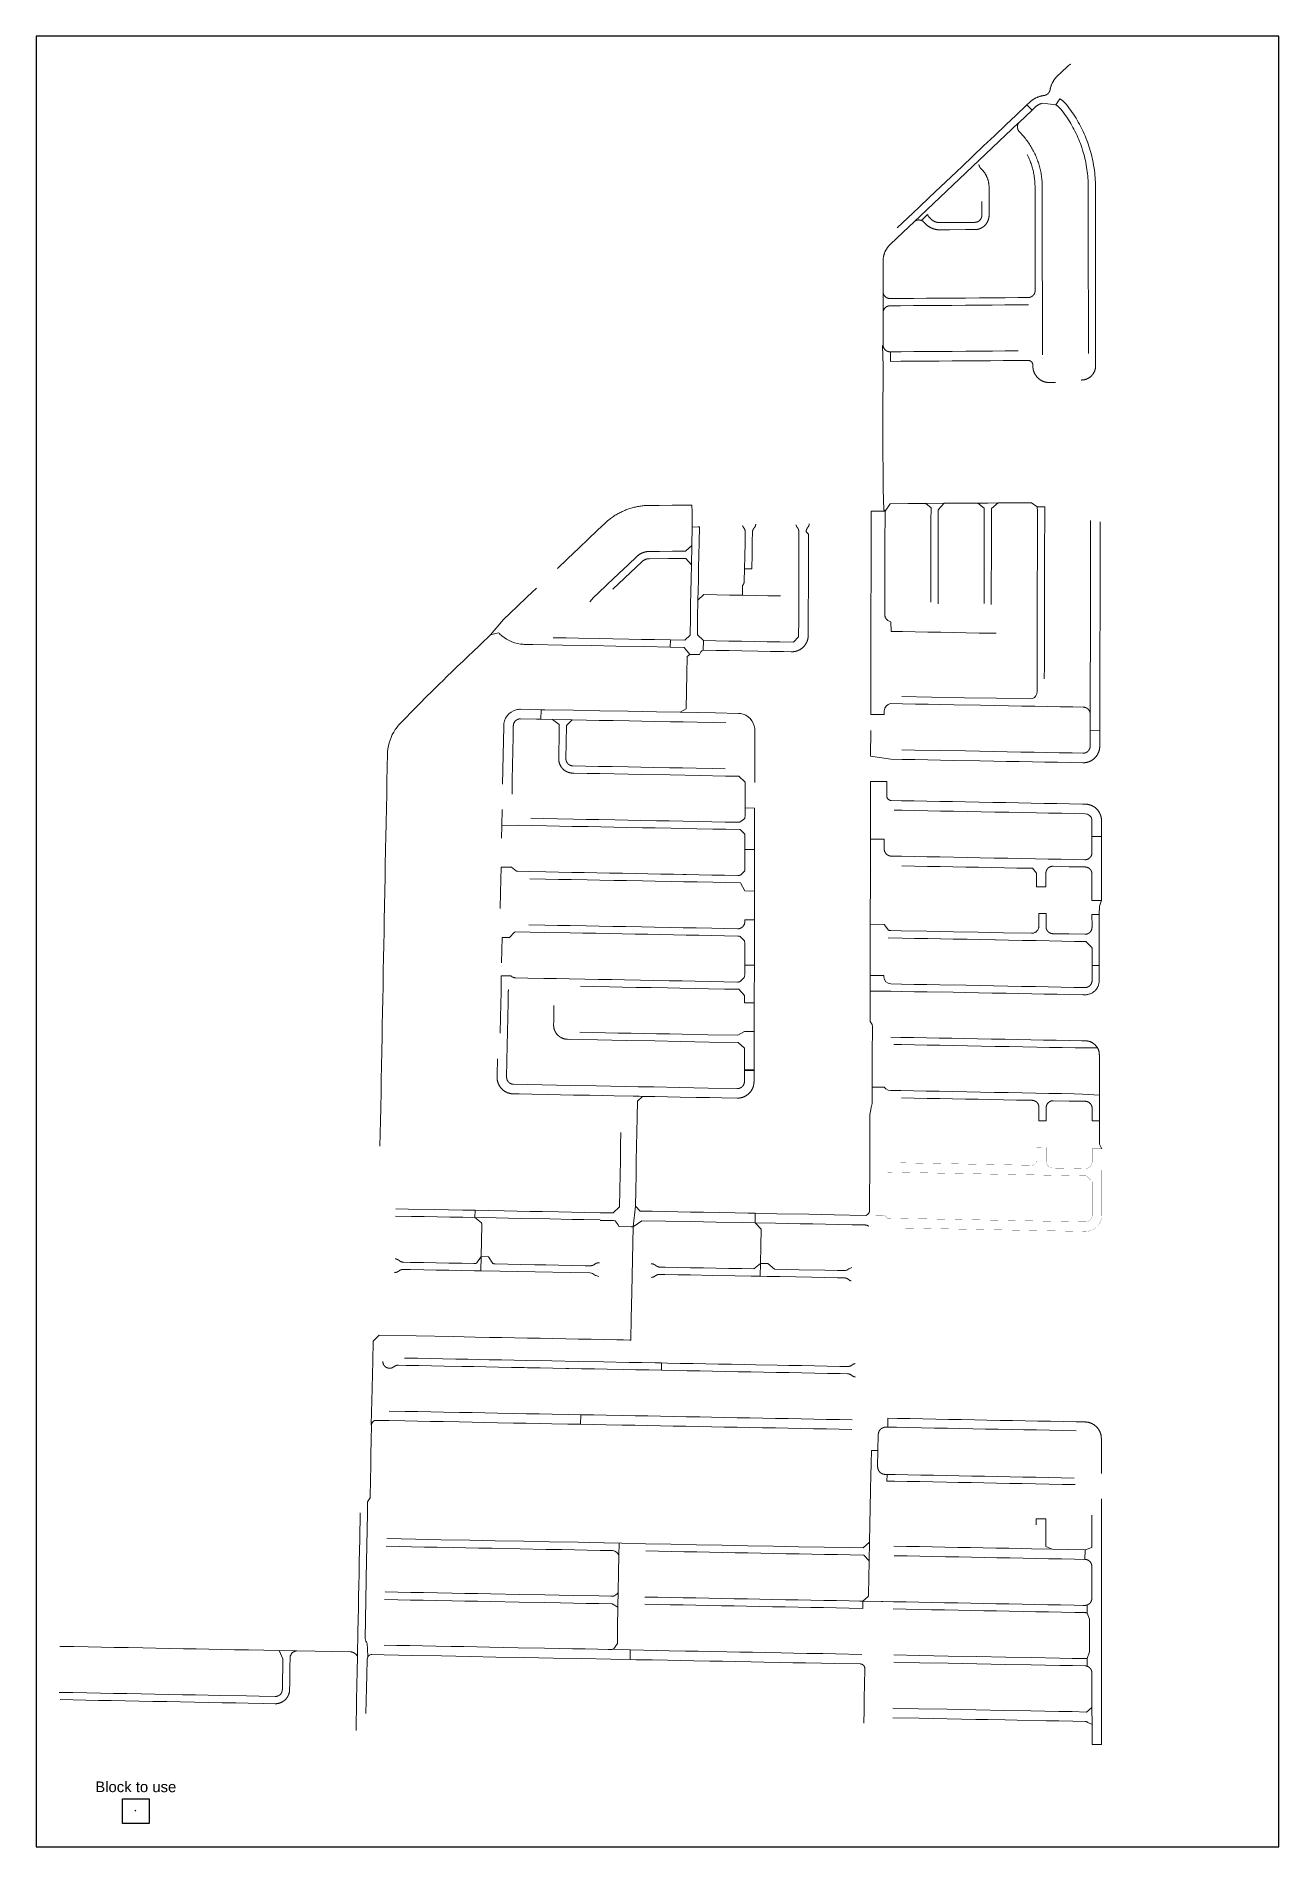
# Model space of a CAD drawing. Header units: millimetres. Extents: x 881174 to 1703668, y 372820 to 704197.
# Drawn here: x 881174 to 887011, y 665064 to 673564 of the extents above; entities outside this region: 2.
import ezdxf

# ---------------------------------------------------------------- set-up
doc = ezdxf.new("R2010")
doc.units = ezdxf.units.MM
for name, color, linetype, lineweight in [('2Block', 190, 'Continuous', 30), ('Block', 1, 'Continuous', 0), ('Exercise01', 190, 'Continuous', 30)]:
    doc.layers.add(name, color=color, linetype=linetype, lineweight=lineweight)
doc.layers.add('Polyline01', color=7, linetype='Continuous', lineweight=60, true_color=0xa451a4)
doc.styles.get("Standard").update_dxf_attribs({"font": 'arial.ttf'})

msp = doc.modelspace()

# ---------------------------------------------------------------- texts
msp.add_text('Block to use', height=50).set_placement((881451.5, 665320.3))

# ---------------------------------------------------------------- blocks, each defined once
blk = doc.blocks.new('Tick')
at = {"lineweight": 0, "const_width": 0.671}
blk.add_lwpolyline([(-2, 2), (2, -2)], dxfattribs=at)
at = {"lineweight": 0}
blk.add_circle((0, 0), 1.12, dxfattribs=at)

# ---------------------------------------------------------------- linework, layer by layer
at = {"layer": '2Block', "ltscale": 1.5}
msp.add_lwpolyline([(881579.6, 665289.5), (881704.1, 665289.5), (881704.1, 665173.6), (881579.6, 665173.6)], close=True, dxfattribs=at)
at = {"layer": 'Exercise01', "ltscale": 1.5}
for points in [[(890335.4, 701949), (893694.3, 701949), (893694.3, 704196.5), (890335.4, 704196.5)], [(881173.9, 665063.8), (887011, 665063.8), (887011, 673564.4), (881173.9, 673564.4)]]:
    msp.add_lwpolyline(points, close=True, dxfattribs=at)
at = {"layer": 'Polyline01', "lineweight": 0, "flags": 128}
for points in [[(885943.1, 673335.7), (885944.7, 673339.5), (885945.5, 673341.4), (885946.4, 673343.2), (885947.3, 673345), (885948.2, 673346.9), (885949.2, 673348.7), (885950.2, 673350.5), (885951.2, 673352.2), (885952.3, 673354), (885953.3, 673355.7), (885954.5, 673357.4), (885955.6, 673359.1), (885956.8, 673360.8), (885958, 673362.4), (885959.2, 673364.1), (885960.5, 673365.7), (885961.8, 673367.2), (885963.1, 673368.8), (885964.4, 673370.4), (885965.8, 673371.9), (885967.2, 673373.4), (885968.6, 673374.8), (885970, 673376.3), (885971.5, 673377.7), (885987.6, 673393), (886021.9, 673425.4), (886022.8, 673426.2), (886023.2, 673426.6), (886023.7, 673427), (886024.2, 673427.4), (886024.7, 673427.8), (886025.2, 673428.2), (886025.8, 673428.6), (886026.3, 673429), (886026.8, 673429.3), (886027.4, 673429.7), (886027.9, 673430), (886028.5, 673430.4), (886029, 673430.7), (886029.6, 673431), (886030.2, 673431.3), (886030.7, 673431.6), (886031.3, 673431.9), (886031.9, 673432.1), (886032.5, 673432.4), (886033.1, 673432.7), (886033.7, 673432.9), (886034.3, 673433.2)], [(885827.9, 673241.7), (885841.8, 673254.8), (885843.3, 673256.3), (885844.8, 673257.6), (885846.4, 673259), (885847.9, 673260.3), (885849.5, 673261.6), (885851.1, 673262.8), (885852.8, 673264), (885854.4, 673265.2), (885856.1, 673266.4), (885857.8, 673267.5), (885859.5, 673268.7), (885861.2, 673269.7), (885863, 673270.8), (885864.7, 673271.8), (885866.5, 673272.8), (885868.3, 673273.7), (885870.2, 673274.7), (885872, 673275.6), (885873.8, 673276.4), (885875.7, 673277.2), (885877.6, 673278), (885879.5, 673278.8), (885881.4, 673279.5), (885883.3, 673280.2), (885886.2, 673281.2), (885888.1, 673281.8), (885890.1, 673282.4), (885892.1, 673282.9), (885894, 673283.4), (885896, 673283.9), (885898, 673284.4), (885900, 673284.8), (885902, 673285.1), (885904, 673285.5), (885906.1, 673285.8), (885908.1, 673286), (885908.7, 673286.1), (885909.2, 673286.2), (885909.8, 673286.3), (885910.4, 673286.4), (885910.9, 673286.5), (885911.5, 673286.6), (885912, 673286.8), (885912.6, 673286.9), (885913.2, 673287.1), (885913.7, 673287.2), (885914.3, 673287.4), (885914.8, 673287.6), (885915.3, 673287.8), (885915.9, 673288), (885916.4, 673288.2), (885917, 673288.4), (885917.5, 673288.6), (885918, 673288.9), (885918.5, 673289.1), (885919, 673289.4), (885919.6, 673289.6), (885920.1, 673289.9), (885920.6, 673290.2), (885921.1, 673290.5), (885921.5, 673290.8), (885922, 673291.1), (885922.5, 673291.4), (885923, 673291.7), (885923.5, 673292.1), (885923.9, 673292.4), (885924.4, 673292.8), (885924.8, 673293.1), (885925.3, 673293.5), (885925.7, 673293.9), (885926.1, 673294.2), (885926.6, 673294.6), (885927, 673295), (885927.4, 673295.4), (885927.8, 673295.8), (885928.2, 673296.3), (885928.6, 673296.7), (885929, 673297.1), (885929.4, 673297.6), (885929.7, 673298), (885930.1, 673298.4), (885930.4, 673298.9), (885930.8, 673299.4), (885931.1, 673299.8), (885931.4, 673300.3), (885931.7, 673300.8), (885932.1, 673301.3), (885932.4, 673301.8), (885932.7, 673302.3), (885932.9, 673302.8), (885933.2, 673303.3), (885933.5, 673303.8), (885933.7, 673304.3), (885934, 673304.8), (885934.2, 673305.3), (885934.5, 673305.9), (885934.7, 673306.4), (885934.9, 673306.9), (885935.1, 673307.5), (885935.3, 673308), (885935.5, 673308.6), (885935.6, 673309.1), (885935.8, 673309.7), (885936, 673310.2), (885936.1, 673310.8), (885936.3, 673311.6), (885937.7, 673318.1), (885938.2, 673320.2), (885938.7, 673322.2), (885939.3, 673324.2), (885939.8, 673326.1), (885940.4, 673328.1), (885941.1, 673330), (885941.7, 673331.9), (885942.4, 673333.9), (885943.1, 673335.7)], [(885852.1, 673217.8), (885865.2, 673230.2), (885866.8, 673231.7), (885867.9, 673232.7), (885869, 673233.6), (885870.2, 673234.5), (885871.3, 673235.4), (885872.4, 673236.3), (885873.6, 673237.2), (885874.8, 673238), (885876, 673238.8), (885877.2, 673239.6), (885878.4, 673240.4), (885879.7, 673241.1), (885880.9, 673241.9), (885882.2, 673242.6), (885883.5, 673243.3), (885884.7, 673243.9), (885886, 673244.6), (885887.3, 673245.2), (885888.7, 673245.8), (885890, 673246.4), (885891.3, 673246.9), (885892.7, 673247.5), (885894, 673248), (885895.4, 673248.4), (885896.8, 673248.9), (885901, 673250.3)], [(885981.8, 673270.7), (885994.5, 673261.9), (885996.1, 673260.6), (885997.7, 673259.3), (885999.2, 673258), (886000.7, 673256.6), (886002.2, 673255.2), (886003.7, 673253.8), (886005.2, 673252.4), (886006.6, 673250.9), (886008, 673249.5), (886009.4, 673248), (886010.8, 673246.3), (886012, 673244.9), (886013.3, 673243.3), (886021.7, 673232.6), (886028.2, 673224.1), (886034.6, 673215.4), (886040.8, 673206.5), (886046.8, 673197.6), (886052.7, 673188.6), (886058.4, 673179.5), (886063.9, 673170.3), (886069.3, 673160.9), (886074.6, 673151.5), (886082.9, 673135.8), (886087.7, 673126.2), (886092.3, 673116.4), (886096.7, 673106.6), (886101, 673096.8), (886105.1, 673086.8)], [(885827.9, 673241.7), (885824.8, 673238.8), (885777.1, 673193.6), (885729.1, 673148)], [(885852.1, 673217.8), (885791, 673159.6)], [(885963.9, 673241.7), (885965.2, 673240.9), (885966.4, 673240.2), (885967.6, 673239.4), (885968.8, 673238.6), (885970, 673237.8), (885971.2, 673236.9), (885972.3, 673236), (885973.5, 673235.2), (885974.6, 673234.3), (885975.7, 673233.3), (885976.8, 673232.4), (885977.9, 673231.4), (885979, 673230.4), (885980, 673229.4), (885981.1, 673228.4), (885982.1, 673227.4), (885983.1, 673226.3), (885984.1, 673225.3), (885985, 673224.2), (885985.9, 673223.1), (885986.9, 673221.9), (885999, 673206.4), (886005.1, 673198.1), (886011, 673189.8)], [(886011, 673189.8), (886017.7, 673179.9), (886023.3, 673171.4), (886028.8, 673162.8), (886034, 673154.1), (886039.1, 673145.3), (886044.1, 673136.4), (886048.9, 673127.4), (886053.6, 673118.4), (886058.9, 673107.5), (886063.2, 673098.3), (886067.3, 673089), (886071.3, 673079.7), (886075.1, 673070.2), (886078.8, 673060.7), (886082.3, 673051.2), (886085.6, 673041.6)], [(885729.1, 673148), (885675.4, 673097.3), (885624.6, 673049.2)], [(885791, 673159.6), (885790.6, 673159.1), (885790.2, 673158.7), (885789.9, 673158.2), (885789.6, 673157.7), (885789.2, 673157.3), (885788.9, 673156.8), (885788.6, 673156.3), (885788.3, 673155.8), (885788, 673155.3), (885787.7, 673154.8), (885787.4, 673154.3), (885787.1, 673153.8), (885786.9, 673153.3), (885786.6, 673152.8), (885786.4, 673152.3), (885786.1, 673151.7), (885785.9, 673151.2), (885785.7, 673150.7), (885785.5, 673150.1), (885785.3, 673149.6), (885785.1, 673149.1), (885784.9, 673148.5), (885784.8, 673147.9), (885784.6, 673147.4), (885784.5, 673146.8), (885784.3, 673146.3), (885784.2, 673145.7), (885784.1, 673145.2), (885784, 673144.6), (885783.9, 673144), (885783.8, 673143.5), (885783.7, 673142.9), (885783.6, 673142.3), (885783.6, 673141.7), (885783.5, 673141.2), (885783.5, 673140.6), (885783.4, 673140), (885783.4, 673139.4), (885783.4, 673138.9), (885783.4, 673138.3), (885783.4, 673137.7), (885783.4, 673137.1), (885783.5, 673136.6), (885783.5, 673136), (885783.5, 673135.4), (885783.6, 673134.8), (885783.7, 673134.3), (885783.8, 673133.7), (885783.8, 673133.1), (885783.9, 673132.6), (885784.1, 673132), (885784.2, 673131.4), (885784.3, 673130.9), (885784.4, 673130.3), (885784.6, 673129.8), (885784.7, 673129.2), (885784.9, 673128.7), (885785.1, 673128.1), (885785.3, 673127.6), (885785.5, 673127), (885785.7, 673126.5), (885785.9, 673125.9), (885786.1, 673125.4), (885786.4, 673124.9), (885786.6, 673124.4), (885786.9, 673123.8), (885787.1, 673123.3), (885787.4, 673122.8), (885787.7, 673122.3), (885787.9, 673121.8), (885788.2, 673121.3), (885788.5, 673120.8), (885788.9, 673120.4), (885789, 673120)], [(885789, 673120), (885799.3, 673108.6), (885804.5, 673103), (885808.7, 673098.2), (885812.9, 673093.4), (885817, 673088.5), (885821, 673083.5), (885825, 673078.4), (885828.8, 673073.3), (885832.5, 673068.1), (885836.2, 673062.8), (885839.7, 673057.5)], [(886105.1, 673086.8), (886112, 673069), (886115.6, 673058.9), (886119.1, 673048.7), (886122.3, 673038.4), (886125.4, 673028.1), (886128.3, 673017.7), (886132.5, 673001.4), (886134.9, 672991), (886137.2, 672980.4), (886139.3, 672969.9), (886141.2, 672959.3), (886143.3, 672945.6)], [(885624.6, 673049.2), (885573.7, 673001.1), (885522.9, 672952.9)], [(885861.4, 672910.4), (885860.4, 672916.1), (885859.3, 672921.8), (885858.1, 672927.5), (885856.8, 672933.2), (885855.4, 672938.8), (885854, 672944.4), (885852.4, 672950), (885850.7, 672955.6), (885848.9, 672961.1), (885847, 672966.6), (885845, 672972.1), (885843, 672977.5), (885840.8, 672982.9), (885838.6, 672988.2), (885836.2, 672993.6), (885833.7, 672998.9), (885828.9, 673008.7)], [(885839.7, 673057.5), (885843.3, 673051.9), (885846.7, 673046.5), (885849.9, 673041), (885853.1, 673035.4), (885856.2, 673029.8), (885859.2, 673024.1), (885862.1, 673018.4), (885864.8, 673012.7), (885867.5, 673006.8), (885870.1, 673001), (885872.6, 672994.9), (885875, 672988.9), (885877.3, 672983), (885879.4, 672976.9), (885881.5, 672970.9), (885883.4, 672964.8), (885885.3, 672958.6), (885887, 672952.5), (885888.6, 672946.3), (885890.1, 672940)], [(886085.6, 673041.6), (886089.3, 673030.1), (886092.3, 673020.3), (886095, 673010.6), (886097.6, 673000.7), (886100.1, 672990.8), (886102.3, 672980.9), (886104.4, 672971), (886106.3, 672961), (886108.4, 672949.1), (886109.9, 672939), (886111.3, 672928.9), (886112.5, 672918.8), (886113.5, 672908.7), (886114.3, 672898.6), (886114.9, 672888.4), (886115.4, 672878.2)], [(885522.9, 672952.9), (885472.1, 672904.8), (885421.3, 672856.7)], [(885649.9, 672833.5), (885649.8, 672856.3), (885649.8, 672858.4), (885649.8, 672860.4), (885649.7, 672862.5), (885649.5, 672864.5), (885649.4, 672866.5), (885649.2, 672868.6), (885648.9, 672870.6), (885648.7, 672872.6), (885648.4, 672874.7), (885648, 672876.7), (885647.7, 672878.7), (885647.3, 672880.7), (885646.8, 672882.7), (885646.3, 672884.7), (885645.8, 672886.6), (885645.3, 672888.6), (885644.7, 672890.6), (885644.1, 672892.5), (885643.4, 672894.4), (885642.7, 672896.4), (885641.8, 672898.9), (885641, 672900.8), (885640.2, 672902.7), (885639.4, 672904.6), (885638.5, 672906.4), (885637.6, 672908.2), (885636.7, 672910.1), (885635.8, 672911.9), (885634.8, 672913.7), (885633.8, 672915.4), (885632.7, 672917.2), (885631.6, 672918.9), (885630.5, 672920.6), (885629.4, 672922.3), (885628.2, 672924), (885627, 672925.7), (885625.8, 672927.3), (885624.5, 672928.9), (885623.3, 672930.5), (885622, 672932.1), (885620.6, 672933.6), (885619.3, 672935.1), (885617.8, 672936.7), (885610.9, 672944), (885610.1, 672944.8), (885609.7, 672945.3), (885609.4, 672945.7), (885609, 672946.1), (885608.7, 672946.6), (885608.3, 672947.1), (885608, 672947.5), (885607.6, 672948), (885607.3, 672948.5), (885607, 672949), (885606.7, 672949.4), (885606.4, 672949.9), (885606.1, 672950.4), (885605.8, 672950.9), (885605.6, 672951.5), (885605.3, 672952), (885605.1, 672952.5), (885604.8, 672953), (885604.6, 672953.5), (885604.4, 672954.1), (885604.1, 672954.6), (885603.9, 672955.1), (885603.7, 672955.7), (885603.6, 672956.2), (885603.4, 672956.8), (885603.2, 672957.3), (885603.1, 672957.9), (885602.9, 672958.4), (885602.8, 672959), (885602.6, 672959.6), (885602.5, 672960.1), (885602.4, 672960.7), (885602.3, 672961.2), (885602.2, 672961.8), (885602.1, 672962.3)], [(885865.9, 672745.5), (885865.9, 672820.5), (885865.8, 672856.6), (885865.8, 672862.4), (885865.6, 672868.2), (885865.4, 672874), (885865, 672879.8), (885864.5, 672885.6), (885864, 672891.4), (885863.3, 672897.1), (885862.5, 672902.9), (885861.4, 672910.4)], [(885890.1, 672940), (885891.6, 672933.6), (885892.9, 672927.3), (885894.1, 672921), (885895.1, 672914.7), (885896.1, 672908.4), (885897, 672902.1), (885897.7, 672895.7), (885898.3, 672889.3), (885898.9, 672882.9), (885899.3, 672876.5), (885899.6, 672869.4), (885899.8, 672863), (885899.8, 672856.5), (885899.9, 672808.4)], [(886143.3, 672945.6), (886145, 672933.2), (886146.3, 672922.5), (886147.3, 672911.8), (886148.2, 672901), (886148.9, 672890.3), (886149.4, 672879.5), (886149.7, 672867.6), (886149.8, 672856.8), (886149.9, 672809.8)], [(885421.3, 672856.7), (885370.4, 672808.5), (885319.6, 672760.4)], [(885643.4, 672694.6), (885643.9, 672695.8), (885644.4, 672696.8), (885644.9, 672697.9), (885645.3, 672699), (885645.7, 672700.1), (885646.1, 672701.2), (885646.5, 672702.3), (885646.9, 672703.4), (885647.2, 672704.5), (885647.5, 672705.6), (885647.8, 672706.8), (885648.1, 672707.9), (885648.4, 672709), (885648.6, 672710.2), (885648.8, 672711.3), (885649, 672712.5), (885649.2, 672713.6), (885649.4, 672714.8), (885649.5, 672716), (885649.6, 672717.1), (885649.7, 672718.3), (885649.8, 672719.5), (885649.9, 672720.6), (885649.9, 672721.8), (885650, 672723.6), (885649.9, 672758.5), (885649.9, 672833.5)], [(886115.4, 672878.2), (886115.7, 672866.9), (886115.8, 672856.8), (886115.9, 672804.8), (886115.9, 672734.8)], [(885319.6, 672760.4), (885268.8, 672712.3), (885217.9, 672664.2)], [(885615.6, 672718.9), (885615.7, 672719.7), (885615.8, 672720.3), (885615.8, 672720.9), (885615.9, 672721.4), (885615.9, 672722), (885615.9, 672722.6), (885616, 672723.5), (885615.9, 672788.7)], [(885866.1, 672595.6), (885866, 672670.5), (885865.9, 672745.5)], [(885899.9, 672808.4), (885900, 672668.4)], [(886149.9, 672809.8), (886149.9, 672739.8), (886150, 672669.8)], [(885152, 672508.5), (885152, 672509.5), (885152, 672510.7), (885152.1, 672513.2), (885152.2, 672515.1), (885152.3, 672517), (885152.5, 672518.9), (885152.7, 672520.8), (885152.9, 672522.6), (885153.2, 672524.5), (885153.5, 672526.3), (885153.8, 672528.2), (885154.2, 672530.1), (885154.6, 672531.9), (885155, 672533.7), (885155.4, 672535.6), (885155.9, 672537.4), (885156.5, 672539.2), (885157, 672541), (885157.6, 672542.8), (885158.2, 672544.6), (885158.9, 672546.3), (885159.5, 672548.1), (885160.2, 672549.8), (885161, 672551.6), (885161.7, 672553.3), (885162.5, 672555), (885163.4, 672556.7), (885164.2, 672558.4), (885165.1, 672560), (885166, 672561.7), (885167, 672563.3), (885167.9, 672564.9), (885169, 672566.5), (885170, 672568.1), (885171, 672569.7), (885172.1, 672571.2), (885173.2, 672572.7), (885174.4, 672574.2), (885175.5, 672575.7), (885176.7, 672577.2), (885177.9, 672578.6), (885179.2, 672580.1), (885180.4, 672581.5), (885181.7, 672582.8), (885183, 672584.2), (885184.4, 672585.5), (885185.7, 672586.8), (885246.6, 672644.5), (885297.5, 672692.6)], [(885297.5, 672692.6), (885297.9, 672693), (885298.3, 672693.4), (885298.7, 672693.8), (885299.2, 672694.1), (885299.6, 672694.5), (885300.1, 672694.9), (885300.5, 672695.2), (885301, 672695.5), (885301.5, 672695.9), (885301.9, 672696.2), (885302.4, 672696.5), (885302.9, 672696.8), (885303.4, 672697.1), (885303.9, 672697.4), (885304.4, 672697.7), (885304.9, 672697.9), (885305.4, 672698.2), (885306, 672698.4), (885306.5, 672698.7), (885307, 672698.9), (885307.5, 672699.1), (885308.1, 672699.4), (885308.6, 672699.6), (885309.1, 672699.8), (885309.7, 672700), (885310.2, 672700.1), (885310.8, 672700.3), (885311.3, 672700.5), (885311.9, 672700.6), (885312.5, 672700.7), (885313, 672700.9), (885313.6, 672701), (885314.1, 672701.1), (885314.7, 672701.2), (885315.3, 672701.3), (885315.9, 672701.4), (885316.4, 672701.4), (885317, 672701.5), (885317.6, 672701.5), (885318.2, 672701.6), (885318.7, 672701.6), (885319.3, 672701.6), (885319.9, 672701.6), (885320.5, 672701.6), (885321, 672701.6), (885321.6, 672701.6), (885322.2, 672701.6), (885322.7, 672701.5), (885323.3, 672701.5), (885323.9, 672701.4), (885324.5, 672701.4), (885325, 672701.3), (885325.6, 672701.2), (885326.2, 672701.1), (885326.7, 672701), (885327.3, 672700.9), (885327.9, 672700.7), (885328.4, 672700.6), (885329, 672700.4), (885329.5, 672700.3), (885330.1, 672700.1), (885330.6, 672699.9), (885331.2, 672699.7), (885331.7, 672699.5), (885332.3, 672699.3)], [(885332.3, 672699.3), (885332.8, 672699.1), (885333.3, 672698.9), (885333.8, 672698.7), (885334.4, 672698.4), (885334.9, 672698.2), (885335.4, 672697.9), (885335.9, 672697.6), (885336.4, 672697.3), (885336.9, 672697.1), (885337.4, 672696.8), (885337.9, 672696.5), (885338.4, 672696.1), (885338.9, 672695.8), (885339.3, 672695.5), (885339.8, 672695.2), (885340.2, 672694.8), (885340.7, 672694.4), (885341.1, 672694.1), (885341.6, 672693.7), (885342, 672693.3), (885342.4, 672693), (885342.9, 672692.6), (885343.3, 672692.2), (885343.7, 672691.7), (885344.1, 672691.4), (885351, 672684.1), (885352.1, 672682.9), (885353.2, 672681.8), (885354.4, 672680.7), (885355.6, 672679.6), (885356.7, 672678.5), (885358, 672677.4), (885359.2, 672676.4), (885360.4, 672675.4), (885361.7, 672674.4), (885363, 672673.4), (885364.3, 672672.5), (885365.6, 672671.6), (885366.9, 672670.7), (885368.3, 672669.8), (885369.6, 672668.9), (885371, 672668.1), (885372.4, 672667.3), (885373.8, 672666.5), (885375.2, 672665.8), (885376.6, 672665), (885378.1, 672664.3), (885379.5, 672663.6), (885381, 672663), (885382.5, 672662.4), (885384, 672661.8), (885385.5, 672661.2), (885387, 672660.6), (885388.5, 672660.1), (885390, 672659.6), (885391.6, 672659.1), (885393.1, 672658.7), (885395.3, 672658.1)], [(885361.3, 672727.5), (885361.4, 672727), (885361.6, 672726.4), (885361.8, 672725.9), (885362, 672725.3), (885362.2, 672724.8), (885362.5, 672724.3), (885362.7, 672723.7), (885362.9, 672723.2), (885363.2, 672722.7), (885363.5, 672722.2), (885363.7, 672721.7), (885364, 672721.2), (885364.3, 672720.7), (885364.6, 672720.2), (885364.9, 672719.7), (885365.2, 672719.2), (885365.5, 672718.7), (885365.9, 672718.3), (885366.2, 672717.8), (885366.5, 672717.3), (885366.9, 672716.9), (885367.3, 672716.4), (885367.6, 672716), (885368, 672715.5), (885368.7, 672714.8), (885375.7, 672707.4), (885376.4, 672706.7), (885377.1, 672706), (885377.8, 672705.3), (885378.5, 672704.6), (885379.3, 672703.9), (885380.1, 672703.3), (885380.8, 672702.6), (885381.6, 672702), (885382.4, 672701.3), (885383.2, 672700.7), (885384, 672700.1), (885384.9, 672699.6), (885385.7, 672699), (885386.6, 672698.4), (885387.4, 672697.9), (885388.3, 672697.4), (885389.2, 672696.9), (885390, 672696.4), (885390.9, 672695.9), (885391.8, 672695.4), (885392.8, 672695), (885393.7, 672694.6), (885394.6, 672694.2), (885395.5, 672693.8), (885396.5, 672693.4), (885397.4, 672693), (885398.4, 672692.7), (885399.3, 672692.3), (885400.3, 672692), (885401.3, 672691.7), (885402.2, 672691.4), (885403.2, 672691.2), (885404.2, 672690.9), (885405.2, 672690.7), (885406.2, 672690.5), (885407.1, 672690.3), (885408.1, 672690.1), (885409.1, 672690), (885410.1, 672689.8), (885411.2, 672689.7), (885412.2, 672689.6), (885413.2, 672689.5), (885414.2, 672689.4), (885415.2, 672689.4), (885416.2, 672689.3), (885418.1, 672689.3), (885508, 672690)], [(885395.3, 672658.1), (885396.8, 672657.7), (885398.4, 672657.4), (885399.9, 672657.1), (885401.5, 672656.8), (885403.1, 672656.5), (885404.7, 672656.3), (885406.3, 672656), (885407.9, 672655.8), (885409.5, 672655.7), (885411.1, 672655.6), (885412.7, 672655.5), (885414.3, 672655.4), (885415.9, 672655.3), (885418.5, 672655.3), (885464.2, 672655.6), (885539.2, 672656.2)], [(885508, 672690), (885583.2, 672690.5), (885583.8, 672690.5), (885584.3, 672690.5), (885584.9, 672690.6), (885585.5, 672690.6), (885586.1, 672690.7), (885586.6, 672690.7), (885587.2, 672690.8), (885587.8, 672690.9), (885588.4, 672691), (885588.9, 672691.1), (885589.5, 672691.2), (885590, 672691.3), (885590.6, 672691.4), (885591.2, 672691.5), (885592, 672691.8)], [(885539.2, 672656.2), (885583.4, 672656.5), (885584.6, 672656.5), (885585.8, 672656.6), (885586.9, 672656.6), (885588.1, 672656.7), (885589.3, 672656.8), (885590.4, 672656.9), (885591.6, 672657.1), (885592.8, 672657.2), (885593.9, 672657.4), (885595.1, 672657.6), (885596.2, 672657.8), (885597.4, 672658.1), (885598.5, 672658.3), (885599.6, 672658.6), (885600.8, 672658.9), (885601.9, 672659.2), (885603, 672659.6), (885604.1, 672659.9), (885605.9, 672660.5), (885606.9, 672661), (885608, 672661.4), (885609.1, 672661.8), (885610.2, 672662.3), (885611.2, 672662.8), (885612.3, 672663.3), (885613.3, 672663.8), (885614.4, 672664.3), (885615.4, 672664.9), (885616.4, 672665.5), (885617.4, 672666.1), (885618.4, 672666.7), (885619.4, 672667.3), (885620.4, 672667.9), (885621.4, 672668.6), (885622.3, 672669.3), (885623.2, 672670), (885624.2, 672670.7), (885625.1, 672671.4), (885626, 672672.2), (885626.9, 672672.9), (885627.8, 672673.7), (885628.6, 672674.5), (885629.5, 672675.3), (885630.3, 672676.1), (885631.1, 672676.9), (885631.9, 672677.8), (885632.7, 672678.7), (885633.5, 672679.5), (885634.3, 672680.4), (885635, 672681.3), (885635.7, 672682.2), (885636.4, 672683.2), (885637.1, 672684.1), (885637.8, 672685.1), (885638.5, 672686), (885639.1, 672687), (885639.8, 672688), (885640.4, 672689), (885641, 672690), (885641.5, 672691), (885642.1, 672692), (885642.6, 672693), (885643.4, 672694.6)], [(885592, 672691.8), (885592.3, 672691.9), (885592.8, 672692), (885593.4, 672692.2), (885593.9, 672692.4), (885594.5, 672692.6), (885595, 672692.8), (885595.5, 672693), (885596.1, 672693.2), (885596.6, 672693.5), (885597.1, 672693.7), (885597.6, 672694), (885598.1, 672694.2), (885598.7, 672694.5), (885599.2, 672694.8), (885599.7, 672695), (885600.2, 672695.4), (885600.6, 672695.7), (885601.1, 672696), (885601.6, 672696.3), (885602.1, 672696.6), (885602.5, 672697), (885603, 672697.3), (885603.5, 672697.7), (885603.9, 672698), (885604.3, 672698.4), (885604.8, 672698.8), (885605.2, 672699.2), (885605.6, 672699.5), (885606, 672699.9), (885606.4, 672700.3), (885606.9, 672700.8), (885607.3, 672701.2), (885607.6, 672701.6), (885608, 672702), (885608.4, 672702.5), (885608.7, 672702.9), (885609.1, 672703.4), (885609.5, 672703.8), (885609.8, 672704.3), (885610.1, 672704.8), (885610.4, 672705.3), (885610.8, 672705.7), (885611.1, 672706.2), (885611.4, 672706.7), (885611.6, 672707.2), (885611.9, 672707.7), (885612.2, 672708.2), (885612.5, 672708.7), (885612.7, 672709.3), (885613, 672709.8), (885613.2, 672710.3), (885613.4, 672710.8), (885613.6, 672711.4), (885613.8, 672711.9), (885614, 672712.5), (885614.2, 672713), (885614.4, 672713.5), (885614.6, 672714.1), (885614.7, 672714.6), (885614.9, 672715.2), (885615, 672715.8), (885615.2, 672716.3), (885615.3, 672716.9), (885615.4, 672717.5), (885615.5, 672718), (885615.6, 672718.6), (885615.6, 672718.9)], [(885900, 672668.4), (885900.1, 672598.4), (885900.1, 672531.7)], [(886115.9, 672734.8), (886116, 672664.8), (886116.1, 672594.8)], [(886150, 672669.8), (886150.1, 672532.9)], [(885866.2, 672445.5), (885866.1, 672520.5), (885866.1, 672595.6)], [(886116.1, 672594.8), (886116.1, 672524.8), (886116.2, 672449.8)], [(885151.9, 672365.6), (885151.9, 672440.5), (885152, 672487.7), (885152, 672508.5)], [(885900.1, 672531.7), (885900.2, 672458.4), (885900.2, 672445.6), (885900.3, 672388.4)], [(886150.1, 672532.9), (886150.2, 672389.8)], [(885865.5, 672363.5), (885865.8, 672364.9), (885865.9, 672365.4), (885866, 672366), (885866, 672366.6), (885866.1, 672367.1), (885866.2, 672367.7), (885866.2, 672368.3), (885866.2, 672368.8), (885866.3, 672369.5), (885866.3, 672370.3), (885866.2, 672445.5)], [(886116.2, 672449.8), (886116.3, 672299.8)], [(885151.9, 672365.6), (885151.9, 672365.1), (885151.9, 672364.5), (885152, 672363.9), (885152, 672363.3), (885152, 672362.8), (885152.1, 672362.2), (885152.2, 672361.6), (885152.2, 672361.1), (885152.3, 672360.5), (885152.4, 672359.9), (885152.5, 672359.4), (885152.6, 672358.8), (885152.8, 672358.2), (885152.9, 672357.7), (885153, 672357.1), (885153.2, 672356.6), (885153.4, 672356), (885153.5, 672355.5), (885153.7, 672354.9), (885153.9, 672354.4), (885154.1, 672353.8), (885154.3, 672353.3), (885154.5, 672352.8), (885154.8, 672352.2), (885155, 672351.7), (885155.3, 672351.2), (885155.5, 672350.7), (885155.8, 672350.2), (885156.1, 672349.7), (885156.3, 672349.2), (885156.6, 672348.7), (885156.9, 672348.2), (885157.2, 672347.7), (885157.6, 672347.2), (885157.9, 672346.7), (885158.2, 672346.3), (885158.6, 672345.8), (885158.9, 672345.3), (885159.3, 672344.9), (885159.6, 672344.4), (885160, 672344), (885160.4, 672343.6), (885160.8, 672343.1), (885161.2, 672342.7), (885161.6, 672342.3), (885162, 672341.9), (885162.4, 672341.5), (885162.8, 672341.1), (885163.3, 672340.7), (885163.7, 672340.4), (885164.1, 672340), (885164.6, 672339.6), (885165, 672339.3), (885165.5, 672339), (885166, 672338.6), (885166.5, 672338.3), (885166.9, 672338), (885167.4, 672337.7), (885167.9, 672337.4), (885168.4, 672337.1), (885168.9, 672336.8), (885169.4, 672336.5), (885169.9, 672336.2), (885170.4, 672336), (885171, 672335.7), (885171.5, 672335.5), (885171.8, 672335.4)], [(885171.8, 672335.4), (885172.6, 672335), (885173.1, 672334.8), (885173.6, 672334.6), (885174.2, 672334.4), (885174.7, 672334.3), (885175.3, 672334.1), (885175.8, 672333.9), (885176.4, 672333.8), (885176.9, 672333.6), (885177.5, 672333.5), (885178, 672333.4), (885178.6, 672333.3), (885179.2, 672333.1), (885179.7, 672333.1), (885180.3, 672333), (885180.9, 672332.9), (885181.5, 672332.8), (885182, 672332.8), (885182.6, 672332.7), (885183.2, 672332.7), (885183.8, 672332.7), (885184.3, 672332.6), (885185.1, 672332.6), (885227.3, 672332.9)], [(885227.3, 672332.9), (885239.9, 672333), (885294.9, 672333.4), (885356.3, 672333.9)], [(885356.3, 672333.9), (885414.9, 672334.3), (885474.9, 672334.7)], [(885474.9, 672334.7), (885539.9, 672335.2), (885604.9, 672335.7)], [(885604.9, 672335.7), (885664.9, 672336.1), (885724.9, 672336.6)], [(885724.9, 672336.6), (885784.8, 672337), (885833.5, 672337.3)], [(885833.5, 672337.3), (885834.1, 672337.4), (885834.7, 672337.4), (885835.2, 672337.4), (885835.8, 672337.4), (885836.4, 672337.5), (885837, 672337.5), (885837.5, 672337.6), (885838.1, 672337.7), (885838.7, 672337.8), (885839.2, 672337.9), (885839.8, 672338), (885840.4, 672338.1), (885840.9, 672338.2), (885841.5, 672338.4), (885842, 672338.5), (885842.6, 672338.7), (885843.1, 672338.9), (885843.7, 672339), (885844.2, 672339.2), (885844.8, 672339.4), (885845.3, 672339.6), (885845.8, 672339.8), (885846.4, 672340.1), (885846.9, 672340.3), (885847.4, 672340.5), (885847.9, 672340.8), (885848.5, 672341), (885849, 672341.3), (885849.5, 672341.6), (885850, 672341.9), (885850.5, 672342.2), (885851, 672342.5), (885851.4, 672342.8), (885851.9, 672343.1), (885852.4, 672343.4), (885852.9, 672343.8), (885853.3, 672344.1), (885853.8, 672344.5), (885854.2, 672344.9), (885854.7, 672345.2), (885855.1, 672345.6), (885855.5, 672346), (885855.9, 672346.4), (885856.4, 672346.8), (885856.8, 672347.2), (885857.2, 672347.6), (885857.6, 672348), (885857.9, 672348.4), (885858.3, 672348.9), (885858.7, 672349.3), (885859.1, 672349.8), (885859.4, 672350.2), (885859.8, 672350.7), (885860.1, 672351.1), (885860.4, 672351.6), (885860.8, 672352.1), (885861.1, 672352.6), (885861.4, 672353.1), (885861.7, 672353.5), (885862, 672354), (885862.2, 672354.6), (885862.5, 672355.1), (885862.8, 672355.6), (885863, 672356.1), (885863.3, 672356.6), (885863.5, 672357.1), (885863.7, 672357.7), (885864, 672358.2), (885864.2, 672358.7), (885864.4, 672359.3), (885864.5, 672359.8), (885864.7, 672360.4), (885864.9, 672360.9), (885865.1, 672361.5), (885865.2, 672362), (885865.3, 672362.6), (885865.5, 672363.2), (885865.5, 672363.5)], [(885900.3, 672388.4), (885900.3, 672328.4), (885900.4, 672263.1)], [(886150.2, 672389.8), (886150.3, 672319.8), (886150.4, 672249.8)], [(885151.9, 672265.7), (885151.9, 672266.5), (885151.9, 672267.1), (885152, 672267.7), (885152, 672268.3), (885152, 672268.9), (885152.1, 672269.4), (885152.2, 672270), (885152.3, 672270.6), (885152.3, 672271.1), (885152.4, 672271.7), (885152.6, 672272.3), (885152.7, 672272.8), (885152.8, 672273.4), (885152.9, 672274), (885153.1, 672274.5), (885153.3, 672275.1), (885153.4, 672275.6), (885153.6, 672276.2), (885153.8, 672276.7), (885154, 672277.2), (885154.2, 672277.8), (885154.4, 672278.3), (885154.6, 672278.8), (885154.9, 672279.4), (885155.1, 672279.9), (885155.4, 672280.4), (885155.6, 672280.9), (885155.9, 672281.4), (885156.2, 672281.9), (885156.5, 672282.4), (885156.8, 672282.9), (885157.1, 672283.4), (885157.4, 672283.9), (885157.7, 672284.4), (885158, 672284.8), (885158.4, 672285.3), (885158.7, 672285.8), (885159.1, 672286.2), (885159.5, 672286.7), (885159.8, 672287.1), (885160.2, 672287.5), (885160.6, 672288), (885161, 672288.4), (885161.4, 672288.8), (885161.8, 672289.2), (885162.2, 672289.6), (885162.6, 672290), (885163.1, 672290.4), (885163.5, 672290.8), (885163.9, 672291.1), (885164.4, 672291.5), (885164.8, 672291.9), (885165.3, 672292.2), (885165.8, 672292.5), (885166.2, 672292.9), (885166.7, 672293.2), (885167.2, 672293.5), (885167.7, 672293.8), (885168.2, 672294.1), (885168.7, 672294.4), (885169.2, 672294.7), (885169.7, 672294.9), (885170.2, 672295.2), (885170.7, 672295.4), (885171.2, 672295.7), (885171.8, 672295.9)], [(885151.9, 672190.5), (885151.9, 672265.7)], [(885171.8, 672295.9), (885172.3, 672296.2), (885172.8, 672296.4), (885173.4, 672296.6), (885173.9, 672296.8), (885174.5, 672296.9), (885175, 672297.1), (885175.6, 672297.3), (885176.1, 672297.5), (885176.7, 672297.6), (885177.2, 672297.7), (885177.8, 672297.9), (885178.4, 672298), (885178.9, 672298.1), (885179.5, 672298.2), (885180.1, 672298.3), (885180.6, 672298.4), (885181.2, 672298.4), (885181.8, 672298.5), (885182.3, 672298.5), (885182.9, 672298.6), (885183.5, 672298.6), (885184.1, 672298.6), (885184.6, 672298.6), (885233.3, 672299)], [(885233.3, 672299), (885294.8, 672299.4), (885354.8, 672299.9)], [(885354.8, 672299.9), (885414.8, 672300.3), (885474.8, 672300.7)], [(885474.8, 672300.7), (885539.8, 672301.2), (885604.8, 672301.7)], [(885604.8, 672301.7), (885664.8, 672302.1), (885724.8, 672302.6)], [(885724.8, 672302.6), (885784.8, 672303), (885833.2, 672303.3), (885833.9, 672303.3), (885834.5, 672303.3), (885835, 672303.3)], [(885900.4, 672263.1), (885900.4, 672198.4), (885900.5, 672133.2)], [(886116.3, 672299.8), (886116.4, 672224.8), (886116.5, 672149.7)], [(886150.4, 672249.8), (886150.4, 672179.8), (886150.5, 672109.8)], [(885151.9, 672190.5), (885151.8, 672112.2)], [(886116.5, 672149.7), (886116.5, 672074.8)], [(885186.7, 672082.6), (885236.4, 672083)], [(885236.4, 672083), (885296.4, 672083.4), (885357.8, 672083.9)], [(885357.8, 672083.9), (885416.4, 672084.3), (885476.4, 672084.7)], [(885476.4, 672084.7), (885541.3, 672085.2), (885606.3, 672085.7)], [(885606.3, 672085.7), (885666.3, 672086.1), (885726.3, 672086.6)], [(885726.3, 672086.6), (885786.3, 672087)], [(885900.5, 672133.2), (885900.5, 672068.4)], [(886150.5, 672109.8), (886150.6, 672039.2), (886150.6, 672017.3), (886150.6, 672015.2), (886150.5, 672014.1), (886150.4, 672012.9), (886150.4, 672011.7), (886150.3, 672010.6), (886150.1, 672009.4), (886150, 672008.3), (886149.8, 672007.1), (886149.6, 672005.9), (886149.4, 672004.8), (886149.2, 672003.6), (886149, 672002.5), (886148.7, 672001.4), (886148.4, 672000.2), (886148.1, 671999.1), (886147.8, 671998), (886147.4, 671996.9), (886147.1, 671995.7), (886146.7, 671994.6), (886146.3, 671993.5)], [(885187, 672037.6), (885236.1, 672038)], [(885236.1, 672038), (885296.1, 672038.4), (885356.1, 672038.9)], [(885356.1, 672038.9), (885416.1, 672039.3), (885476.1, 672039.7)], [(885476.1, 672039.7), (885536.1, 672040.2), (885596.1, 672040.6)], [(885596.1, 672040.6), (885656.1, 672041), (885716.1, 672041.5)], [(885716.1, 672041.5), (885776.1, 672041.9), (885833.4, 672042.3)], [(885833.4, 672042.3), (885833.9, 672042.3), (885834.3, 672042.3), (885834.7, 672042.3), (885835.1, 672042.3), (885835.5, 672042.3), (885835.9, 672042.2), (885836.2, 672042.2), (885836.6, 672042.1), (885837, 672042.1), (885837.4, 672042), (885837.8, 672041.9), (885838.1, 672041.9), (885838.5, 672041.8), (885838.9, 672041.7), (885839.3, 672041.6), (885839.6, 672041.5), (885840, 672041.4), (885840.4, 672041.3), (885840.7, 672041.1), (885841.1, 672041), (885841.4, 672040.9), (885841.8, 672040.7), (885842.2, 672040.6), (885842.5, 672040.4), (885842.9, 672040.3), (885843.2, 672040.1), (885843.5, 672039.9), (885843.9, 672039.8), (885844.2, 672039.6), (885844.6, 672039.4), (885844.9, 672039.2), (885845.2, 672039), (885845.5, 672038.8), (885845.9, 672038.6), (885846.2, 672038.4), (885846.5, 672038.1), (885846.8, 672037.9), (885847.1, 672037.7), (885847.4, 672037.4), (885847.7, 672037.2), (885848, 672037), (885848.3, 672036.7), (885848.6, 672036.4), (885848.8, 672036.2), (885849.1, 672035.9), (885849.4, 672035.6), (885849.7, 672035.4), (885849.9, 672035.1), (885850.2, 672034.8), (885850.4, 672034.5), (885850.7, 672034.2), (885850.9, 672033.9), (885851.1, 672033.6), (885851.4, 672033.3), (885851.6, 672033), (885851.8, 672032.7), (885852, 672032.3), (885852.2, 672032), (885852.4, 672031.7), (885852.6, 672031.4), (885852.8, 672031), (885853, 672030.7), (885853.2, 672030.3), (885853.3, 672030), (885853.5, 672029.7), (885853.7, 672029.3), (885853.7, 672029.1)], [(885853.7, 672029.1), (885853.8, 672028.9), (885854, 672028.6), (885854.1, 672028.2), (885854.2, 672027.9), (885854.4, 672027.5), (885854.5, 672027.2), (885854.6, 672026.8), (885854.7, 672026.4), (885854.8, 672026.1), (885854.9, 672025.7), (885855, 672025.3), (885855.1, 672024.9), (885855.2, 672024.6), (885855.2, 672024.2), (885855.3, 672023.8), (885855.4, 672023.4), (885855.4, 672023), (885855.5, 672022.7), (885855.5, 672022.3), (885855.5, 672021.9), (885855.5, 672021.5), (885855.6, 672021.1), (885855.6, 672020.7), (885855.6, 672020.3), (885855.6, 672016), (885855.6, 672014.9), (885855.6, 672014.6), (885855.6, 672013.3), (885855.7, 672011.9), (885855.8, 672010.5), (885855.9, 672009.2), (885856, 672007.8), (885856.2, 672006.5), (885856.4, 672005.1), (885856.6, 672003.8), (885856.8, 672002.4), (885857, 672001.1), (885857.3, 671999.8), (885857.6, 671998.4), (885857.9, 671997.1), (885858.3, 671995.8), (885858.6, 671994.5), (885859, 671993.2), (885859.4, 671991.9), (885859.9, 671990.6), (885860.3, 671989.3), (885860.8, 671988), (885861.3, 671986.8), (885861.8, 671985.5), (885862.4, 671984.3), (885862.9, 671983), (885863.5, 671981.8), (885864.1, 671980.6), (885864.7, 671979.4), (885865.4, 671978.2), (885866.1, 671977), (885866.8, 671975.8), (885867.5, 671974.7), (885868.2, 671973.5), (885869, 671972.4), (885869.7, 671971.3), (885870.5, 671970.2), (885871.3, 671969.1), (885872.2, 671968)], [(886146.3, 671993.5), (886145.9, 671992.5), (886145.2, 671991), (886144.8, 671989.9), (886144.3, 671988.8), (886143.8, 671987.8), (886143.3, 671986.7), (886142.7, 671985.7), (886142.2, 671984.7), (886141.6, 671983.6), (886141, 671982.6), (886140.4, 671981.6), (886139.8, 671980.7), (886139.1, 671979.7), (886138.5, 671978.7), (886137.8, 671977.8), (886137.1, 671976.8), (886136.4, 671975.9), (886135.6, 671975), (886134.9, 671974.1), (886134.1, 671973.2), (886133.4, 671972.3), (886132.6, 671971.4), (886131.8, 671970.6), (886131, 671969.8), (886130.1, 671968.9), (886129.3, 671968.1), (886128.4, 671967.4), (886127.5, 671966.6), (886126.6, 671965.8), (886125.7, 671965.1), (886124.8, 671964.3), (886123.9, 671963.6), (886123, 671962.9), (886122, 671962.3), (886121.1, 671961.6), (886119.5, 671960.6), (886118.5, 671960), (886117.5, 671959.4), (886116.5, 671958.8), (886115.5, 671958.2), (886114.4, 671957.7), (886113.4, 671957.1), (886112.3, 671956.6), (886111.3, 671956.1), (886110.2, 671955.7), (886109.1, 671955.2), (886108, 671954.8), (886107, 671954.4), (886105.9, 671954), (886104.7, 671953.6), (886103.6, 671953.2), (886102.5, 671952.9), (886101.4, 671952.6), (886100.3, 671952.3), (886099.1, 671952), (886098, 671951.7), (886096.8, 671951.5), (886095.7, 671951.3), (886094.5, 671951.1), (886093.4, 671950.9), (886092.2, 671950.7), (886091.1, 671950.6), (886089.9, 671950.4), (886088.7, 671950.3), (886087.6, 671950.3), (886086.4, 671950.2), (886085.2, 671950.2), (886084, 671950.1), (886082.7, 671950.1)], [(885872.2, 671968), (885873, 671966.9), (885873.9, 671965.9), (885874.8, 671964.8), (885875.7, 671963.8), (885876.6, 671962.8), (885877.5, 671961.8), (885878.5, 671960.9), (885879.5, 671959.9), (885880.4, 671959), (885881.4, 671958), (885882.5, 671957.1), (885883.5, 671956.3), (885884.6, 671955.4), (885885.6, 671954.6), (885886.7, 671953.7), (885887.8, 671952.9), (885888.9, 671952.1), (885890, 671951.4), (885891.2, 671950.6), (885892.3, 671949.9), (885893.5, 671949.2), (885894.6, 671948.5), (885895.8, 671947.8), (885897, 671947.2), (885898.2, 671946.5), (885899.5, 671945.9), (885900.7, 671945.3), (885901.9, 671944.8), (885903.2, 671944.2), (885904.4, 671943.7), (885905.7, 671943.2), (885907, 671942.7), (885908.3, 671942.3), (885910, 671941.7), (885911.3, 671941.3), (885912.6, 671940.9), (885914, 671940.6), (885915.3, 671940.2), (885916.6, 671939.9), (885917.9, 671939.6), (885919.3, 671939.4), (885920.6, 671939.1), (885922, 671938.9), (885923.3, 671938.7), (885924.7, 671938.6), (885926, 671938.4), (885927.4, 671938.3), (885928.7, 671938.2), (885930.1, 671938.1), (885931.5, 671938.1), (885934.1, 671938.1), (885962.8, 671938.3)], [(884035.8, 671360.8), (884030.5, 671360.4), (884025.2, 671359.9), (884019.9, 671359.4), (884014.7, 671358.7), (884009.5, 671357.9), (884004.2, 671357.1), (883999, 671356.2), (883993.9, 671355.1), (883988.7, 671354), (883983.5, 671352.8), (883978.4, 671351.5), (883973.3, 671350.1), (883968.2, 671348.7), (883963.2, 671347.1), (883958.1, 671345.5), (883953.1, 671343.7), (883948.2, 671341.9), (883943.3, 671340), (883938.3, 671338), (883931.3, 671334.9), (883926.4, 671332.7), (883921.7, 671330.4), (883917, 671328.1), (883912.3, 671325.6), (883907.6, 671323.1), (883903, 671320.5), (883898.5, 671317.8), (883894, 671315), (883889.5, 671312.1), (883885.1, 671309.2), (883880.8, 671306.2), (883876.5, 671303.1), (883872.2, 671300), (883868, 671296.7), (883863.9, 671293.4), (883858.3, 671288.8)], [(884161.1, 671362.2), (884101, 671361.7), (884052.9, 671361.4), (884047.7, 671361.3), (884042.4, 671361.1), (884035.8, 671360.8)], [(884254.3, 671362.3), (884254.3, 671362.3), (884226.8, 671362.4), (884161.1, 671362.2)], [(884255.1, 671259.9), (884256, 671331.8), (884254.3, 671362.3)], [(885096.3, 671334.9), (885096.2, 671264.8)], [(885161.3, 671334.8), (885161.2, 671287.4)], [(885185.8, 671369.5), (885161.3, 671334.8)], [(885269.3, 671370), (885185.8, 671369.5)], [(885269.3, 671370), (885353.2, 671370.6)], [(885353.2, 671370.6), (885377.4, 671350.2)], [(885377.4, 671350.2), (885377.2, 671286.9)], [(885411.4, 671341.5), (885411.2, 671286.9)], [(885439.5, 671371.3), (885411.4, 671341.5)], [(885439.5, 671371.3), (885519.4, 671371.8), (885597.7, 671372.3)], [(885597.7, 671372.3), (885611, 671372.4), (885643.9, 671372.7)], [(885597.7, 671372.3), (885627.4, 671348.2)], [(885627.4, 671348.2), (885627.2, 671286.4)], [(885643.9, 671372.7), (885692.7, 671373.1)], [(885661.4, 671346.5), (885661.2, 671287.8)], [(885769.4, 671373.6), (885692.7, 671373.1)], [(885769.4, 671373.6), (885849.2, 671374.2)], [(885876.6, 671355), (885877.1, 671335.2), (885877.2, 671285.9)], [(885911.4, 671355.1), (885911.2, 671291.8)], [(883858.3, 671288.8), (883854.3, 671285.3), (883846.9, 671278.5), (883811, 671244.6), (883767.5, 671203.3)], [(884255.1, 671259.9), (884253.5, 671173.7)], [(884255.1, 671259.9), (884283.9, 671260.4)], [(884283.9, 671260.4), (884289.1, 671260.4)], [(884287.7, 671188), (884289.1, 671260.4)], [(884503.7, 671183.9), (884504.7, 671235.6), (884504.7, 671236.1), (884504.7, 671236.7), (884504.6, 671237.3), (884504.6, 671237.8), (884504.6, 671238.4), (884504.5, 671239), (884504.5, 671239.6), (884504.4, 671240.1), (884504.4, 671240.7), (884504.3, 671241.3), (884504.2, 671241.8), (884504.1, 671242.4), (884504, 671243), (884503.8, 671243.5), (884503.7, 671244.1), (884503.6, 671244.7), (884503.4, 671245.2), (884503.2, 671245.8), (884503.1, 671246.3), (884502.9, 671246.9), (884502.7, 671247.4), (884502.5, 671247.9), (884502.3, 671248.5), (884502.1, 671249), (884501.8, 671249.5), (884501.6, 671250.1), (884501.3, 671250.6), (884501.1, 671251.1), (884500.8, 671251.6), (884500.6, 671252.1), (884500.3, 671252.6), (884500, 671253.1), (884499.7, 671253.6), (884499.4, 671254.1), (884499.1, 671254.6), (884498.7, 671255.1), (884498.4, 671255.5), (884498, 671256), (884497.5, 671256.7), (884496.9, 671257.4), (884496.6, 671257.8), (884496.3, 671258.3), (884496, 671258.8), (884495.7, 671259.2), (884495.4, 671259.7), (884495.1, 671260.2), (884494.8, 671260.6), (884494.5, 671261.1), (884494.2, 671261.6), (884494, 671262.1), (884493.7, 671262.6), (884493.5, 671263.1), (884493.3, 671263.6), (884493, 671264.1), (884492.8, 671264.6), (884492.6, 671265.2), (884492.4, 671265.7)], [(884537.9, 671193.2), (884538.7, 671235), (884538.7, 671235.9), (884538.7, 671236.5), (884538.8, 671237), (884538.8, 671237.6), (884538.9, 671238.2), (884539, 671238.7), (884539, 671239.3), (884539.1, 671239.9), (884539.2, 671240.4), (884539.3, 671241), (884539.5, 671241.6), (884539.6, 671242.1), (884539.7, 671242.7), (884539.9, 671243.2), (884540.1, 671243.8), (884540.2, 671244.4), (884540.4, 671244.9), (884540.6, 671245.4), (884540.8, 671246), (884541, 671246.5), (884541.2, 671247.1), (884541.5, 671247.6), (884541.7, 671248.1), (884541.9, 671248.6), (884542.2, 671249.1), (884542.5, 671249.7), (884542.7, 671250.2), (884543, 671250.7), (884543.3, 671251.2), (884543.6, 671251.7), (884543.9, 671252.1), (884544.2, 671252.6), (884544.5, 671253.1), (884544.9, 671253.6), (884545.2, 671254), (884545.6, 671254.5), (884545.9, 671254.9), (884546.3, 671255.4), (884546.6, 671255.8), (884547, 671256.2), (884547.4, 671256.7), (884547.7, 671257.1), (884548.1, 671257.6), (884548.4, 671258), (884548.7, 671258.5), (884549, 671258.9), (884549.3, 671259.4), (884549.6, 671259.9), (884549.9, 671260.4), (884550.2, 671260.8), (884550.5, 671261.3), (884550.8, 671261.8), (884551, 671262.3), (884551.3, 671262.8), (884551.5, 671263.3), (884551.7, 671263.8), (884551.9, 671264.3), (884552.2, 671264.9), (884552.4, 671265.4), (884552.6, 671265.9), (884552.7, 671266.4), (884552.9, 671267), (884553.1, 671267.5), (884553.2, 671268), (884553.4, 671268.6), (884553.5, 671269.1), (884553.6, 671269.6), (884553.8, 671270.2), (884553.9, 671270.7), (884554, 671271.3), (884554.1, 671271.8), (884554.1, 671272.4), (884554.2, 671272.9)], [(884756.6, 671189.2), (884756.7, 671237), (884756.7, 671237.6), (884756.7, 671238.1), (884756.7, 671238.7), (884756.7, 671239.3), (884756.6, 671239.9), (884756.6, 671240.4), (884756.5, 671241), (884756.4, 671241.6), (884756.3, 671242.2), (884756.2, 671242.7), (884756.1, 671243.3), (884756, 671243.9), (884755.9, 671244.4), (884755.8, 671245), (884755.6, 671245.5), (884755.5, 671246.1), (884755.3, 671246.6), (884755.1, 671247.2), (884755, 671247.7), (884754.8, 671248.3), (884754.6, 671248.8), (884754.4, 671249.4), (884754.1, 671249.9), (884753.9, 671250.4), (884753.7, 671251), (884753.4, 671251.5), (884753.2, 671252), (884752.9, 671252.5), (884752.6, 671253), (884752.3, 671253.5), (884752.1, 671254), (884751.8, 671254.5), (884751.4, 671255), (884751.1, 671255.5), (884750.8, 671255.9), (884750.5, 671256.4), (884750.1, 671256.9), (884749.8, 671257.4), (884749.2, 671258), (884748.6, 671258.8), (884748.3, 671259.2), (884747.9, 671259.7), (884747.6, 671260.1), (884747.3, 671260.6), (884747, 671261), (884746.7, 671261.5), (884746.4, 671262), (884746.1, 671262.5), (884745.8, 671263), (884745.6, 671263.4), (884745.3, 671263.9), (884745.1, 671264.4), (884744.8, 671264.9), (884744.6, 671265.5), (884744.4, 671266), (884744.2, 671266.5), (884744, 671267), (884743.8, 671267.5), (884743.6, 671268.1), (884743.4, 671268.6), (884743.2, 671269.1), (884743.1, 671269.7)], [(884790.7, 671237), (884790.8, 671239.1), (884790.8, 671239.6), (884790.9, 671240.2), (884791, 671240.8), (884791, 671241.3), (884791.1, 671241.9), (884791.2, 671242.5), (884791.3, 671243.1), (884791.4, 671243.6), (884791.6, 671244.2), (884791.7, 671244.7), (884791.8, 671245.3), (884792, 671245.9), (884792.1, 671246.4), (884792.3, 671247), (884792.5, 671247.5), (884792.7, 671248), (884792.9, 671248.6), (884793.1, 671249.1), (884793.3, 671249.7), (884793.5, 671250.2), (884793.8, 671250.7), (884794, 671251.2), (884794.3, 671251.7), (884794.5, 671252.3), (884794.8, 671252.8), (884795.1, 671253.3), (884795.4, 671253.8), (884795.7, 671254.3), (884796, 671254.7), (884796.3, 671255.2), (884796.6, 671255.7), (884797, 671256.2), (884797.3, 671256.6), (884797.7, 671257.1), (884798, 671257.5), (884798.3, 671257.9), (884798.7, 671258.4), (884799.1, 671258.9), (884799.4, 671259.3), (884799.8, 671259.8), (884800.1, 671260.2), (884800.4, 671260.7), (884800.7, 671261.1), (884801, 671261.6), (884801.3, 671262.1), (884801.6, 671262.6), (884801.9, 671263.1), (884802.1, 671263.5), (884802.4, 671264), (884802.6, 671264.5), (884802.9, 671265), (884803.1, 671265.6), (884803.3, 671266.1), (884803.5, 671266.6), (884803.7, 671267.1), (884803.9, 671267.6), (884804.1, 671268.2), (884804.3, 671268.7), (884804.4, 671269.2), (884804.6, 671269.8), (884804.8, 671270.3), (884804.9, 671270.8), (884805, 671271.4), (884805.1, 671271.9), (884805.3, 671272.5), (884805.4, 671273), (884805.4, 671273.6), (884805.5, 671274.1), (884805.6, 671274.7), (884805.7, 671275.2)], [(884801.7, 671226.1), (884790.7, 671237)], [(884801.5, 671140.6), (884801.6, 671200.6), (884801.7, 671226.1)], [(885096.2, 671264.8), (885095.9, 671144.8)], [(885161.2, 671287.4), (885161.1, 671222.4), (885160.9, 671161.8)], [(885377.2, 671286.9), (885377.1, 671221.9), (885376.9, 671162.1)], [(885411.2, 671286.9), (885411.1, 671221.9), (885410.9, 671161.6)], [(885627.2, 671286.4), (885627.1, 671221.4), (885626.9, 671161.4)], [(885661.2, 671287.8), (885661.1, 671221.4), (885660.9, 671161.4)], [(885877.2, 671285.9), (885877.1, 671220.9), (885876.9, 671160.9)], [(885911.2, 671291.8), (885911, 671167.6)], [(886127, 671171.3), (886127.2, 671291.3)], [(886171.9, 671138.8), (886172.1, 671208.8), (886172.2, 671283.8)], [(883767.5, 671203.3), (883723.9, 671162.1), (883669.4, 671110.5)], [(884045.8, 671144.9), (884044.4, 671144.7), (884042.8, 671144.5), (884041.3, 671144.3), (884039.9, 671144), (884038.4, 671143.8), (884036.9, 671143.5), (884035.4, 671143.1), (884033.9, 671142.8), (884032.4, 671142.4), (884031, 671142), (884029.5, 671141.5), (884028.1, 671141.1), (884026.6, 671140.6), (884025.2, 671140.1), (884023.8, 671139.6), (884022.4, 671139), (884021, 671138.4), (884019.6, 671137.8), (884018.2, 671137.2), (884016.8, 671136.5), (884015.5, 671135.8), (884014.1, 671135.1), (884012.8, 671134.4), (884011.5, 671133.7), (884010.2, 671132.9), (884008.9, 671132.1), (884007.6, 671131.3), (884006.3, 671130.4), (884005.1, 671129.6), (884003.9, 671128.7), (884002.6, 671127.8), (884001.4, 671126.9), (884000.2, 671125.9), (883999.1, 671125), (883997, 671123.1), (883996.2, 671122.4), (883995.3, 671121.6), (883954, 671082.5)], [(884162.6, 671146.2), (884102.6, 671145.7), (884054.5, 671145.4), (884053, 671145.4), (884051.5, 671145.3), (884050, 671145.2), (884048.5, 671145.1), (884045.8, 671144.9)], [(884223.4, 671146.6), (884162.6, 671146.2)], [(884253.5, 671173.7), (884223.4, 671146.6)], [(884253.5, 671173.7), (884251.6, 671082.8)], [(884285.4, 671068), (884286.6, 671128), (884287.7, 671188)], [(884501.4, 671063.9), (884502.5, 671123.9), (884503.7, 671183.9)], [(884535.4, 671063.3), (884536.7, 671133.2), (884537.9, 671193.2)], [(884756.3, 671059.2), (884756.5, 671129.2), (884756.6, 671189.2)], [(884801.2, 671020.6), (884801.4, 671080.6), (884801.5, 671140.6)], [(885095.9, 671144.8), (885095.6, 671024.8)], [(885160.9, 671161.8), (885160.8, 671102.4), (885160.6, 671027.4)], [(885376.9, 671162.1), (885376.8, 671101.9), (885376.6, 671026.9)], [(885410.9, 671161.6), (885410.8, 671101.9), (885410.6, 671026.9)], [(885626.9, 671161.4), (885626.8, 671101.4), (885626.6, 671026.4)], [(885660.9, 671161.4), (885660.8, 671086.4), (885660.6, 671025.7)], [(885876.9, 671160.9), (885876.8, 671085.9), (885876.6, 671025.9)], [(885911, 671167.6), (885910.8, 671111.8), (885910.7, 671046.8)], [(886126.7, 671046.3), (886126.8, 671111.3), (886127, 671167.8), (886127, 671171.3)], [(886171.6, 671003.8), (886171.8, 671078.8), (886171.9, 671138.8)], [(883669.4, 671110.5), (883622.2, 671065.8)], [(883954, 671082.5), (883910.4, 671041.2), (883856, 670989.7)], [(884144, 671112), (884054.7, 671111.4), (884053.8, 671111.4), (884052.9, 671111.4), (884052, 671111.3), (884051.1, 671111.2), (884050.1, 671111.2), (884049.2, 671111.1), (884048.3, 671111), (884047.4, 671110.8), (884046.5, 671110.7), (884045.6, 671110.5), (884044.6, 671110.4), (884043.7, 671110.2), (884042.8, 671110), (884041.9, 671109.7), (884041, 671109.5), (884040.2, 671109.2), (884039.3, 671109), (884038.4, 671108.7), (884037.5, 671108.4), (884036.6, 671108.1), (884035.8, 671107.7), (884034.9, 671107.4), (884034.1, 671107), (884033.2, 671106.7), (884032.4, 671106.3), (884031.6, 671105.9), (884030.7, 671105.5), (884029.9, 671105), (884029.1, 671104.6), (884028.3, 671104.1), (884027.5, 671103.6), (884026.7, 671103.1), (884025.9, 671102.6), (884025.2, 671102.1), (884024.4, 671101.6), (884023.7, 671101.1), (884022.9, 671100.5), (884022.2, 671099.9), (884021.5, 671099.4), (884020.8, 671098.8), (884020.1, 671098.2), (884019.4, 671097.5), (884018.7, 671096.9), (883991.6, 671071.2), (883937.1, 671019.7)], [(884225.9, 671112.5), (884144, 671112)], [(884251.6, 671082.8), (884225.9, 671112.5)], [(884282.4, 670916.8), (884284.3, 671010.5), (884285.4, 671068)], [(884491.9, 670985.1), (884492.2, 670985.5), (884492.5, 670985.8), (884492.9, 670986.3), (884493.3, 670986.7), (884493.6, 670987.2), (884494, 670987.6), (884494.3, 670988.1), (884494.6, 670988.6), (884495, 670989.1), (884495.3, 670989.5), (884495.6, 670990), (884495.9, 670990.5), (884496.1, 670991), (884496.4, 670991.5), (884496.7, 670992.1), (884496.9, 670992.6), (884497.2, 670993.1), (884497.4, 670993.6), (884497.7, 670994.1), (884497.9, 670994.7), (884498.1, 670995.2), (884498.3, 670995.7), (884498.5, 670996.3), (884498.7, 670996.8), (884498.8, 670997.4), (884499, 670997.9), (884499.2, 670998.5), (884499.3, 670999.1), (884499.4, 670999.6), (884499.6, 671000.2), (884499.7, 671000.7), (884499.8, 671001.3), (884499.9, 671001.9), (884500, 671002.4), (884500, 671003), (884500.1, 671003.6), (884500.2, 671004.2), (884500.2, 671004.7), (884500.3, 671005.3), (884500.3, 671006.4), (884501.4, 671063.9)], [(884501.4, 671063.9), (884535.4, 671063.3)], [(884756.2, 671002.1), (884756.3, 671059.2)], [(885910.7, 671046.8), (885910.5, 670981.8), (885910.4, 670921.8)], [(886126.4, 670911.3), (886126.5, 670986.3), (886126.7, 671046.3)], [(883433.4, 670887.1), (883480.6, 670931.8), (883524.2, 670973)], [(883856, 670989.7), (883812.4, 670948.4), (883793.6, 670930.6), (883792.1, 670929.2), (883790.7, 670927.8), (883789.2, 670926.3), (883787.8, 670924.8), (883786.5, 670923.3), (883785.1, 670921.8), (883783.8, 670920.2), (883782.5, 670918.6), (883781.3, 670917), (883780, 670915.4), (883778.8, 670913.7), (883777.7, 670912), (883776.5, 670910.3), (883775.4, 670908.6)], [(883937.1, 671019.7), (883882.2, 670967.8)], [(884491, 670939.6), (884491.9, 670985.1)], [(884756, 670902.2), (884756.2, 671002.1)], [(884800.9, 670885.7), (884801.1, 670960.7), (884801.2, 671020.6)], [(885095.6, 671024.8), (885095.3, 670874.8)], [(885160.6, 671027.4), (885160.4, 670907.4)], [(885376.6, 671026.9), (885376.4, 670906.9)], [(885410.6, 671026.9), (885410.5, 670961.9), (885410.3, 670899.9)], [(885626.6, 671026.4), (885626.5, 670961.4), (885626.3, 670901.4)], [(885660.6, 671025.7), (885660.5, 670961.4), (885660.3, 670895.8)], [(885876.6, 671025.9), (885876.5, 670960.9), (885876.3, 670895.9)], [(886171.3, 670868.8), (886171.4, 670943.8), (886171.6, 671003.8)], [(883308.3, 670753.6), (883369.2, 670826.3), (883433.4, 670887.1)], [(884281, 670835.6), (884282.4, 670916.8)], [(884282.4, 670916.8), (884309.4, 670943)], [(884309.4, 670943), (884371, 670941.9)], [(884371, 670941.9), (884431, 670940.8), (884491, 670939.6)], [(884491, 670939.6), (884551, 670938.5), (884611, 670937.3)], [(884611, 670937.3), (884671, 670936.2)], [(884755.6, 670744.9), (884755.8, 670826.7), (884756, 670902.2)], [(884800.6, 670765.7), (884800.9, 670885.7)], [(885095.3, 670870.4), (885094.9, 670724.8)], [(885095.3, 670874.8), (885095.3, 670870.4)], [(885160.4, 670907.4), (885160.2, 670848.2), (885160.2, 670847.7), (885160.2, 670847.1), (885160.3, 670846.5), (885160.3, 670845.9), (885160.3, 670845.4), (885160.4, 670844.8), (885160.5, 670844.2), (885160.5, 670843.7), (885160.6, 670843.1), (885160.7, 670842.5), (885160.8, 670842), (885160.9, 670841.4), (885161, 670840.8), (885161.2, 670840.3), (885161.3, 670839.7), (885161.5, 670839.2), (885161.6, 670838.6), (885161.8, 670838), (885162, 670837.5), (885162.2, 670837), (885162.4, 670836.4), (885162.6, 670835.9), (885162.8, 670835.3), (885163, 670834.8), (885163.3, 670834.3)], [(885876.3, 670895.9), (885875.8, 670670.4)], [(885910.4, 670921.8), (885910.2, 670846.8)], [(886126.1, 670780.5), (886126.2, 670851.3), (886126.4, 670911.3)], [(886171, 670733.8), (886171.1, 670808.8), (886171.3, 670868.8)], [(884281, 670835.6), (884279.6, 670753.4)], [(885910.2, 670846.8), (885909.9, 670726.8)], [(883153.2, 670606.2), (883177.3, 670629.4), (883193.7, 670645), (883210.4, 670660.9), (883218.2, 670668.3), (883262.3, 670710.1)], [(883262.3, 670710.1), (883308.3, 670753.6)], [(883308.3, 670753.6), (883346, 670763.6)], [(883645.6, 670705.8), (883506.4, 670708.3)], [(883782.2, 670703.1), (883645.6, 670705.8)], [(883896.4, 670700.9), (883782.2, 670703.1)], [(884031.3, 670698.3), (883896.4, 670700.9)], [(884152.6, 670696), (884031.3, 670698.3)], [(884153.1, 670730), (884152.6, 670696)], [(884279.6, 670753.4), (884308.2, 670727)], [(884308.2, 670727), (884307.5, 670682.1)], [(884308.2, 670727), (884366.9, 670725.9)], [(884366.9, 670725.9), (884426.9, 670724.8), (884486.9, 670723.7)], [(884486.9, 670723.7), (884546.9, 670722.5), (884606.9, 670721.4)], [(884606.9, 670721.4), (884666.9, 670720.2)], [(884666.9, 670720.2), (884731.3, 670719.2)], [(884731.3, 670719.2), (884755.6, 670744.9)], [(884749.7, 670679), (884751, 670679.5), (884752.3, 670680), (884753.5, 670680.6), (884754.8, 670681.1), (884756, 670681.7), (884757.2, 670682.3), (884758.4, 670682.9), (884759.6, 670683.5), (884760.8, 670684.2), (884762, 670684.9), (884763.2, 670685.6), (884764.3, 670686.3), (884765.5, 670687), (884766.6, 670687.8), (884767.7, 670688.6), (884768.8, 670689.4), (884769.9, 670690.2), (884771, 670691), (884772.1, 670691.9), (884773.1, 670692.7), (884774.1, 670693.6), (884775.2, 670694.5), (884776.1, 670695.5), (884777.1, 670696.4), (884778.1, 670697.4), (884779, 670698.3), (884780, 670699.3), (884780.9, 670700.3), (884781.8, 670701.4), (884782.7, 670702.4), (884783.5, 670703.5), (884784.4, 670704.5), (884785.2, 670705.6), (884786.3, 670707.1), (884787.1, 670708.3), (884787.8, 670709.4), (884788.6, 670710.5), (884789.3, 670711.7), (884790, 670712.9), (884790.6, 670714), (884791.3, 670715.2), (884791.9, 670716.4), (884792.5, 670717.7), (884793.1, 670718.9), (884793.7, 670720.1), (884794.3, 670721.4), (884794.8, 670722.6), (884795.3, 670723.9), (884795.8, 670725.2), (884796.2, 670726.4), (884796.7, 670727.7), (884797.1, 670729), (884797.5, 670730.3), (884797.9, 670731.6), (884798.2, 670733), (884798.5, 670734.3), (884798.8, 670735.6), (884799.1, 670736.9), (884799.4, 670738.3), (884799.6, 670739.6), (884799.8, 670741), (884800, 670742.3), (884800.1, 670743.7), (884800.3, 670745), (884800.4, 670746.4), (884800.5, 670747.7), (884800.5, 670749.1), (884800.6, 670750.5), (884800.6, 670752), (884800.6, 670765.7)], [(885094.7, 670604.8), (885094.9, 670724.8)], [(885189.4, 670770.2), (885243.1, 670769.2)], [(885243.1, 670769.2), (885303.1, 670768.1), (885363, 670767)], [(885363, 670767), (885423, 670765.8), (885483, 670764.7)], [(885483, 670764.7), (885543, 670763.6), (885603, 670762.4)], [(885603, 670762.4), (885683, 670760.9)], [(885909.9, 670726.8), (885909.8, 670666.7)], [(886125.8, 670656.3), (886125.9, 670721.3), (886126.1, 670780.5)], [(886170.7, 670613.8), (886171, 670733.8)], [(884152.6, 670696), (884217, 670694.9)], [(884217, 670694.9), (884243.7, 670661.3)], [(884243.7, 670661.3), (884247.4, 670661.3)], [(884247.4, 670661.3), (884290.3, 670661)], [(884307.5, 670682.1), (884368.6, 670680.9)], [(884368.6, 670680.9), (884428.6, 670679.8), (884488.6, 670678.6)], [(884488.6, 670678.6), (884563.6, 670677.2), (884623.6, 670676)], [(884623.6, 670676), (884683.6, 670674.9), (884721.1, 670674.2), (884722.5, 670674.2), (884723.8, 670674.2), (884725.2, 670674.2), (884726.6, 670674.3), (884727.9, 670674.4), (884729.3, 670674.5), (884730.6, 670674.6), (884732, 670674.7), (884733.3, 670674.9), (884734.7, 670675.1), (884736, 670675.3), (884737.4, 670675.6), (884738.7, 670675.9), (884740, 670676.1), (884741.4, 670676.5), (884742.7, 670676.8), (884744, 670677.2), (884745.3, 670677.5), (884746.6, 670678), (884747.9, 670678.4), (884749.7, 670679)], [(885875.8, 670670.4), (885875.5, 670550.4)], [(885909.8, 670666.7), (885909.7, 670606.8), (885909.5, 670546.6)], [(886125.5, 670536.3), (886125.6, 670596.3), (886125.8, 670656.3)], [(886170.4, 670476.8), (886170.5, 670538.8), (886170.7, 670613.8)], [(883066.3, 670521.6), (883086.5, 670541.5), (883102, 670556.6), (883129.6, 670583.4), (883153.2, 670606.2)], [(885094.3, 670454.8), (885094.7, 670604.8)], [(885875.5, 670550.4), (885875.3, 670489.8), (885874.5, 670476.4)], [(882958.9, 670414.5), (882977.3, 670433), (883006.2, 670462.1), (883034.3, 670490), (883066.3, 670521.6)], [(885094.1, 670379.8), (885094.1, 670379.8), (885094.3, 670454.8)], [(885380.2, 670461.6), (885240.3, 670464.2)], [(885535.2, 670458.7), (885380.2, 670461.6)], [(885685.2, 670455.9), (885535.2, 670458.7)], [(885843.5, 670452.9), (885685.2, 670455.9)], [(886170.1, 670343.8), (886170.2, 670403.8), (886170.4, 670476.8)], [(883448.8, 670359.4), (883448.3, 670359.4), (883447.7, 670359.4), (883447.1, 670359.3), (883446.5, 670359.3), (883446, 670359.3), (883445.4, 670359.2), (883444.8, 670359.2), (883444.2, 670359.1), (883443.7, 670359.1), (883443.1, 670359), (883442.5, 670358.9), (883442, 670358.8), (883441.4, 670358.7), (883440.8, 670358.5), (883440.3, 670358.4), (883439.7, 670358.3), (883439.2, 670358.1), (883438.6, 670357.9), (883438.1, 670357.8), (883437.5, 670357.6), (883437, 670357.4), (883436.4, 670357.2), (883435.9, 670357), (883435.4, 670356.8), (883434.8, 670356.5), (883434.3, 670356.3), (883433.8, 670356.1), (883433.3, 670355.8), (883432.8, 670355.5), (883432.3, 670355.3), (883431.8, 670355), (883431.3, 670354.7), (883430.8, 670354.4), (883430.3, 670354.1), (883429.8, 670353.8), (883429.3, 670353.4), (883428.9, 670353.1), (883428.4, 670352.8), (883427.9, 670352.4), (883427.5, 670352), (883427, 670351.7), (883426.6, 670351.3), (883426.2, 670350.9), (883425.8, 670350.5), (883425.3, 670350.1), (883424.9, 670349.7), (883424.5, 670349.3), (883424.1, 670348.9), (883423.7, 670348.5), (883423.3, 670348.1), (883423, 670347.6), (883422.6, 670347.2), (883422.2, 670346.7), (883421.9, 670346.3), (883421.5, 670345.8), (883421.2, 670345.3), (883420.9, 670344.9), (883420.6, 670344.4), (883420.3, 670343.9), (883420, 670343.4), (883419.7, 670342.9), (883419.4, 670342.4), (883419.1, 670341.9), (883418.8, 670341.4), (883418.6, 670340.9), (883418.3, 670340.4), (883418.1, 670339.8), (883417.9, 670339.3), (883417.6, 670338.8), (883417.4, 670338.2), (883417.2, 670337.7), (883417, 670337.2), (883416.8, 670336.6), (883416.7, 670336.1), (883416.5, 670335.5), (883416.4, 670335), (883416.2, 670334.4), (883416.1, 670333.8), (883415.9, 670333.3), (883415.8, 670332.7), (883415.7, 670332.1), (883415.6, 670331.6), (883415.5, 670331), (883415.5, 670330.4), (883415.4, 670329.9), (883415.3, 670329.3), (883415.3, 670328.7), (883415.3, 670328.1), (883415.2, 670327.1)], [(883544.6, 670357.5), (883523.8, 670357.9), (883448.8, 670359.4)], [(883544.6, 670357.5), (883598.9, 670356.5)], [(885157.9, 670379.8), (885094.1, 670379.8)], [(885157.7, 670397.3), (885157.9, 670379.8)], [(885244.1, 670430.1), (885186.7, 670431.2)], [(885364.1, 670427.9), (885304.1, 670429), (885244.1, 670430.1)], [(885485.6, 670425.6), (885424.1, 670426.8), (885364.1, 670427.9)], [(885609, 670423.3), (885485.6, 670425.6)], [(885741, 670420.8), (885609, 670423.3)], [(885865.1, 670418.5), (885804, 670419.6), (885741, 670420.8)], [(885984, 670416.2), (885924, 670417.4), (885865.1, 670418.5)], [(886092.8, 670414.2), (886043.9, 670415.1), (885984, 670416.2)], [(886124.4, 670388.2), (886124.2, 670389.1), (886124, 670389.7), (886123.9, 670390.2), (886123.7, 670390.8), (886123.5, 670391.3), (886123.4, 670391.9), (886123.2, 670392.4), (886123, 670392.9), (886122.8, 670393.5), (886122.5, 670394), (886122.3, 670394.5), (886122.1, 670395.1), (886121.8, 670395.6), (886121.6, 670396.1), (886121.3, 670396.6), (886121, 670397.1), (886120.8, 670397.6), (886120.5, 670398.1), (886120.2, 670398.6), (886119.9, 670399.1), (886119.5, 670399.6), (886119.2, 670400.1), (886118.9, 670400.5), (886118.5, 670401), (886118.2, 670401.4), (886117.8, 670401.9), (886117.5, 670402.3), (886117.1, 670402.8), (886116.7, 670403.2), (886116.3, 670403.6), (886115.9, 670404.1), (886115.5, 670404.5), (886115.1, 670404.9), (886114.7, 670405.3), (886114.3, 670405.7), (886113.8, 670406), (886113.4, 670406.4), (886113, 670406.8), (886112.5, 670407.1), (886112.1, 670407.5), (886111.6, 670407.8), (886111.1, 670408.2), (886110.7, 670408.5), (886110.2, 670408.8), (886109.7, 670409.1), (886109.2, 670409.4), (886108.7, 670409.7), (886108.2, 670410), (886107.7, 670410.3), (886107.2, 670410.6), (886106.7, 670410.8), (886106.2, 670411.1), (886105.6, 670411.3), (886105.1, 670411.5), (886104.6, 670411.8), (886104, 670412), (886103.5, 670412.2), (886103, 670412.4), (886102.4, 670412.5), (886101.9, 670412.7), (886101.3, 670412.9), (886100.8, 670413), (886100.2, 670413.2), (886099.6, 670413.3), (886099.1, 670413.4), (886098.5, 670413.6), (886097.9, 670413.7), (886097.4, 670413.8), (886096.8, 670413.9), (886096.2, 670413.9), (886095.7, 670414), (886095.1, 670414.1), (886094.5, 670414.1), (886093.9, 670414.1), (886093.4, 670414.2), (886092.8, 670414.2)], [(883415.2, 670327.1), (883414.2, 670272)], [(883630.9, 670332.1), (883630.1, 670267.9)], [(883691, 670354.7), (883758.8, 670353.5)], [(883758.8, 670353.5), (883818.8, 670352.3), (883884.5, 670351.1)], [(883884.5, 670351.1), (883958.8, 670349.6), (884018.7, 670348.5)], [(884018.7, 670348.5), (884078.7, 670347.4), (884153.7, 670345.9)], [(884153.7, 670345.9), (884213.7, 670344.8), (884278.7, 670343.6)], [(884278.7, 670343.6), (884353.7, 670342.1), (884413.7, 670341)], [(885093.7, 670184.8), (885094, 670304.8)], [(886125, 670301.6), (886124.8, 670231)], [(886125, 670305.7), (886125, 670301.6)], [(886170, 670304.8), (886169.9, 670268.8), (886169.8, 670231), (886169.8, 670229.2), (886169.7, 670227.9), (886169.6, 670226.5), (886169.6, 670225.1), (886169.4, 670223.8), (886169.3, 670222.4), (886169.1, 670221.1), (886168.9, 670219.7), (886168.7, 670218.4), (886168.5, 670217), (886168.2, 670215.7), (886168, 670214.4), (886167.7, 670213.1), (886167.3, 670211.7), (886167, 670210.4), (886166.6, 670209.1), (886166.2, 670207.8), (886165.8, 670206.5), (886165.3, 670205.2), (886164.9, 670203.9), (886164.4, 670202.7)], [(886170, 670304.8), (886170.1, 670343.8)], [(883414.2, 670272), (883413, 670212), (883411.6, 670137)], [(883630.1, 670267.9), (883629, 670207.9), (883628.3, 670172.9), (883628.3, 670171.7), (883628.3, 670170.6), (883628.4, 670169.4), (883628.4, 670168.2), (883628.5, 670167.1), (883628.6, 670165.9), (883628.7, 670164.7), (883628.8, 670163.6), (883629, 670162.4), (883629.1, 670161.3), (883629.3, 670160.1), (883629.5, 670159), (883629.8, 670157.8), (883630, 670156.7), (883630.3, 670155.6), (883630.9, 670153.3)], [(885301.2, 670213), (885240, 670214.2)], [(885422.3, 670210.8), (885301.2, 670213)], [(885540, 670208.6), (885422.3, 670210.8)], [(885605, 670207.3), (885540, 670208.6)], [(885734.9, 670204.9), (885670, 670206.1), (885605, 670207.3)], [(885861.9, 670202.5), (885799.9, 670203.7), (885734.9, 670204.9)], [(885979.9, 670200.3), (885919.9, 670201.4), (885861.9, 670202.5)], [(886091.2, 670198.2), (886039.9, 670199.1), (885979.9, 670200.3)], [(886124.8, 670231), (886124.8, 670230), (886124.7, 670229.4), (886124.7, 670228.8), (886124.7, 670228.3), (886124.6, 670227.7), (886124.5, 670227.1), (886124.5, 670226.5), (886124.4, 670226), (886124.3, 670225.4), (886124.2, 670224.8), (886124.1, 670224.3), (886123.9, 670223.7), (886123.8, 670223.1), (886123.7, 670222.6), (886123.5, 670222), (886123.3, 670221.5), (886123.2, 670220.9), (886123, 670220.4), (886122.8, 670219.8), (886122.6, 670219.3), (886122.4, 670218.8), (886122.1, 670218.2), (886121.9, 670217.7), (886121.7, 670217.2), (886121.4, 670216.7), (886121.2, 670216.2), (886120.9, 670215.6), (886120.6, 670215.1), (886120.3, 670214.6), (886120.1, 670214.1), (886119.8, 670213.7), (886119.4, 670213.2), (886119.1, 670212.7), (886118.8, 670212.2), (886118.5, 670211.7), (886118.1, 670211.3), (886117.8, 670210.8), (886117.4, 670210.4), (886117, 670209.9), (886116.7, 670209.5), (886116.3, 670209.1), (886115.9, 670208.6), (886115.5, 670208.2), (886115.1, 670207.8), (886114.7, 670207.4), (886114.3, 670207), (886113.8, 670206.6), (886113.4, 670206.2), (886113, 670205.9), (886112.5, 670205.5), (886112.1, 670205.1), (886111.6, 670204.8), (886111.1, 670204.5), (886110.7, 670204.1), (886110.2, 670203.8), (886109.7, 670203.5), (886109.2, 670203.2), (886108.8, 670202.9), (886108.2, 670202.6), (886107.8, 670202.3), (886107.2, 670202), (886106.7, 670201.8), (886106.2, 670201.5), (886105.7, 670201.2), (886105.2, 670201), (886104.6, 670200.8), (886104.1, 670200.6), (886103.6, 670200.4), (886103, 670200.2), (886102.5, 670200), (886101.9, 670199.8), (886101.4, 670199.6), (886100.8, 670199.4), (886100.3, 670199.3), (886099.7, 670199.1), (886099.2, 670199), (886098.6, 670198.9), (886098, 670198.8), (886097.5, 670198.7), (886096.9, 670198.6), (886096.3, 670198.5), (886095.8, 670198.4), (886095.2, 670198.4), (886094.6, 670198.3), (886094, 670198.3), (886093.5, 670198.2), (886092.9, 670198.2), (886092.3, 670198.2), (886091.7, 670198.2), (886091.2, 670198.2)], [(886164.4, 670202.7), (886163.7, 670200.9), (886163.1, 670199.7), (886162.6, 670198.4), (886162, 670197.2), (886161.4, 670196), (886160.8, 670194.8), (886160.1, 670193.6), (886159.5, 670192.4), (886158.8, 670191.2), (886158.1, 670190.1), (886157.3, 670188.9), (886156.6, 670187.8), (886155.8, 670186.6), (886155, 670185.5), (886154.2, 670184.4), (886153.4, 670183.4), (886152.6, 670182.3), (886151.7, 670181.2), (886150.8, 670180.2), (886149.9, 670179.2), (886149, 670178.2), (886148.1, 670177.2), (886147.1, 670176.2), (886146.2, 670175.2), (886145.2, 670174.3), (886144.2, 670173.4), (886143.2, 670172.5), (886142.1, 670171.6), (886141.1, 670170.7), (886140, 670169.9), (886138.9, 670169), (886137.8, 670168.2), (886136.7, 670167.4), (886135.6, 670166.7), (886134.1, 670165.6), (886132.9, 670164.9), (886131.7, 670164.2), (886130.6, 670163.5), (886129.4, 670162.8), (886128.2, 670162.2), (886127, 670161.6), (886125.7, 670161), (886124.5, 670160.4), (886123.3, 670159.8), (886122, 670159.3), (886120.8, 670158.8), (886119.5, 670158.3), (886118.2, 670157.8), (886116.9, 670157.3), (886115.6, 670156.9), (886114.3, 670156.5), (886113, 670156.1), (886111.7, 670155.8), (886110.4, 670155.4), (886109.1, 670155.1), (886107.8, 670154.8), (886106.4, 670154.6), (886105.1, 670154.3), (886103.7, 670154.1), (886102.4, 670153.9), (886101, 670153.7), (886099.7, 670153.6), (886098.3, 670153.5), (886097, 670153.4), (886095.6, 670153.3), (886094.3, 670153.2), (886092.9, 670153.2), (886091.5, 670153.2)], [(882820.3, 670002.5), (882821.4, 670062.5), (882822.9, 670137.5)], [(883411.6, 670137), (883410.5, 670077), (883409.1, 670005.1)], [(883630.9, 670153.3), (883631.2, 670152.2), (883631.5, 670151.1), (883631.9, 670150), (883632.3, 670148.9), (883632.7, 670147.8), (883633.1, 670146.7), (883633.6, 670145.6), (883634, 670144.5), (883634.5, 670143.5), (883635, 670142.4), (883635.5, 670141.4), (883636.1, 670140.3), (883636.6, 670139.3), (883637.2, 670138.3), (883637.8, 670137.3), (883638.4, 670136.3), (883639, 670135.3), (883639.7, 670134.3), (883640.3, 670133.3), (883641, 670132.4), (883641.7, 670131.4), (883642.4, 670130.5), (883643.1, 670129.6), (883643.9, 670128.7), (883644.6, 670127.8), (883645.4, 670126.9), (883646.2, 670126.1), (883647, 670125.2), (883647.8, 670124.4), (883648.7, 670123.6), (883649.5, 670122.7), (883650.4, 670122), (883651.2, 670121.2), (883652.1, 670120.4), (883653, 670119.7), (883653.9, 670118.9), (883654.9, 670118.2), (883655.8, 670117.5), (883656.7, 670116.8), (883657.7, 670116.2), (883658.7, 670115.6), (883660.7, 670114.3), (883661.6, 670113.7), (883662.7, 670113.1), (883663.7, 670112.6), (883664.7, 670112), (883665.8, 670111.5), (883666.8, 670111), (883667.9, 670110.5), (883669, 670110), (883670, 670109.6), (883671.1, 670109.2), (883672.2, 670108.7), (883673.3, 670108.3), (883674.4, 670108), (883675.5, 670107.6), (883676.7, 670107.3), (883677.8, 670107), (883678.9, 670106.7), (883680.1, 670106.4), (883681.2, 670106.1), (883682.3, 670105.9), (883683.5, 670105.7), (883684.6, 670105.5), (883685.8, 670105.3), (883687, 670105.2), (883688.1, 670105), (883689.3, 670104.9), (883690.4, 670104.8), (883691.6, 670104.7), (883692.8, 670104.7), (883694.1, 670104.6), (883700.7, 670104.5)], [(883662.4, 670168.8), (883662.5, 670168.2), (883662.6, 670167.7), (883662.6, 670167.1), (883662.7, 670166.5), (883662.8, 670165.9), (883662.9, 670165.4), (883663, 670164.8), (883663.1, 670164.3), (883663.3, 670163.7), (883663.4, 670163.1), (883663.6, 670162.6), (883663.7, 670162), (883663.9, 670161.5), (883664.1, 670160.9), (883664.3, 670160.4), (883664.5, 670159.9), (883664.7, 670159.3), (883664.9, 670158.8), (883665.1, 670158.3), (883665.4, 670157.7), (883665.6, 670157.2), (883665.9, 670156.7), (883666.1, 670156.2), (883666.4, 670155.7), (883666.7, 670155.2), (883667, 670154.7), (883667.3, 670154.2), (883667.6, 670153.7), (883667.9, 670153.2), (883668.2, 670152.8), (883668.6, 670152.3), (883668.9, 670151.8), (883669.3, 670151.4), (883669.6, 670150.9), (883670, 670150.5), (883670.4, 670150), (883670.8, 670149.6), (883671.1, 670149.2), (883671.5, 670148.7), (883671.9, 670148.3), (883672.4, 670147.9), (883672.8, 670147.5), (883673.2, 670147.1), (883673.6, 670146.8), (883674.1, 670146.4), (883674.5, 670146), (883675, 670145.7), (883675.4, 670145.3), (883675.9, 670145), (883676.3, 670144.6), (883676.8, 670144.3), (883677.3, 670144), (883677.8, 670143.7), (883678.3, 670143.4), (883678.8, 670143.1), (883679.3, 670142.8), (883679.8, 670142.5), (883680.3, 670142.3), (883680.8, 670142), (883681.3, 670141.7), (883681.8, 670141.5), (883682.4, 670141.3), (883682.9, 670141.1), (883683.4, 670140.8), (883684, 670140.6), (883684.5, 670140.4), (883685.1, 670140.3), (883685.6, 670140.1), (883686.2, 670139.9), (883686.7, 670139.8), (883687.3, 670139.6), (883687.8, 670139.5)], [(883687.8, 670139.5), (883688.4, 670139.4), (883689, 670139.2), (883689.5, 670139.1), (883690.1, 670139), (883690.7, 670139), (883691.2, 670138.9), (883691.8, 670138.8), (883692.4, 670138.8), (883693, 670138.7), (883693.5, 670138.7), (883694.1, 670138.7), (883694.7, 670138.6), (883754.7, 670137.5)], [(883700.7, 670104.5), (883761.5, 670103.4), (883821.5, 670102.2)], [(883754.7, 670137.5), (883814.7, 670136.4), (883879.7, 670135.1)], [(883879.7, 670135.1), (883954.6, 670133.7), (884014.6, 670132.5)], [(884014.6, 670132.5), (884074.6, 670131.4), (884149.6, 670130)], [(884149.6, 670130), (884209.6, 670128.8), (884274.6, 670127.6)], [(884274.6, 670127.6), (884349.6, 670126.2), (884409.6, 670125)], [(885242, 670169.2), (885189.1, 670170), (885093.7, 670184.8)], [(885362, 670166.9), (885302, 670168), (885242, 670169.2)], [(885481.9, 670164.6), (885422, 670165.8), (885362, 670166.9)], [(885606.9, 670162.3), (885481.9, 670164.6)], [(885731.9, 670159.9), (885671.9, 670161.1), (885606.9, 670162.3)], [(885854.3, 670157.7), (885791.9, 670158.8), (885731.9, 670159.9)], [(885971.9, 670155.4), (885911.9, 670156.6), (885854.3, 670157.7)], [(886091.5, 670153.2), (886090.9, 670153.2), (886090.3, 670153.2), (886031.8, 670154.3), (885971.9, 670155.4)], [(883821.5, 670102.2), (883956.5, 670099.6)], [(883956.5, 670099.6), (884016.5, 670098.5), (884016.5, 670098.5)], [(884016.5, 670098.5), (884151.5, 670095.9)], [(884151.5, 670095.9), (884291.4, 670093.3)], [(884291.4, 670093.3), (884411.4, 670091)], [(884411.4, 670091), (884471.7, 670089.8), (884475.2, 670089.8), (884475.2, 670089.8)], [(882817.7, 669867.6), (882819.2, 669942.6), (882820.3, 670002.5)], [(883361.3, 669858.6), (883362.7, 669933.5)], [(884503.8, 669941.7), (884503.7, 669906.7), (884503.5, 669890.9)], [(884548.5, 669805.8), (884548.6, 669857.5), (884548.6, 669865.8), (884548.8, 669940.8)], [(882815.4, 669747.6), (882816.6, 669807.6), (882817.7, 669867.6)], [(883361.3, 669858.6), (883360.1, 669798.6)], [(883502.1, 669858.3), (883438.2, 669859.5), (883361.3, 669858.6)], [(883622.4, 669890), (883557.4, 669891.2), (883497.5, 669892.4)], [(883631.8, 669855.8), (883571.8, 669856.9), (883502.1, 669858.3)], [(883757.4, 669887.4), (883697.4, 669888.5), (883622.4, 669890)], [(883766.8, 669853.2), (883691.8, 669854.6), (883631.8, 669855.8)], [(883892.4, 669884.8), (883817.4, 669886.3), (883757.4, 669887.4)], [(883886.7, 669850.9), (883826.8, 669852.1), (883766.8, 669853.2)], [(884021.7, 669848.4), (883946.7, 669849.8), (883886.7, 669850.9)], [(884013.6, 669882.5), (883952.4, 669883.7), (883892.4, 669884.8)], [(884147.3, 669880), (884087.4, 669881.1), (884013.6, 669882.5)], [(884156.7, 669845.8), (884081.7, 669847.2), (884021.7, 669848.4)], [(884287.3, 669877.3), (884212.3, 669878.7), (884147.3, 669880)], [(884410.4, 669875), (884347.3, 669876.2), (884287.3, 669877.3)], [(884480, 669873.8), (884410.4, 669875)], [(884276.7, 669843.5), (884216.7, 669844.6), (884156.7, 669845.8)], [(884413.7, 669840.9), (884351.7, 669842.1), (884276.7, 669843.5)], [(884481.1, 669839.7), (884413.7, 669840.9)], [(884503.5, 669817.4), (884481.1, 669839.7)], [(884503.4, 669746.7), (884503.5, 669817.4)], [(884548.4, 669745.8), (884548.5, 669805.8)], [(882814, 669672.6), (882815.4, 669747.6)], [(884503.4, 669746.7), (884503.3, 669731.3), (884503.1, 669645.9)], [(884548.4, 669745.8), (884548.2, 669670.8)], [(882812.9, 669612.6), (882811.7, 669552.6), (882810.3, 669477.6)], [(882814, 669672.6), (882812.9, 669612.6)], [(883357.6, 669663.6), (883356.4, 669603.6), (883355.3, 669543.6)], [(883405.9, 669662.6), (883357.6, 669663.6)], [(883430, 669643.9), (883405.9, 669662.6)], [(883567.7, 669641), (883492.7, 669642.4), (883435.1, 669643.5), (883430, 669643.9)], [(883689.4, 669638.7), (883627.7, 669639.8), (883567.7, 669641)], [(883807.6, 669636.4), (883747.7, 669637.5), (883689.4, 669638.7)], [(883927.6, 669634.1), (883867.6, 669635.3), (883807.6, 669636.4)], [(884047.6, 669631.8), (883987.6, 669633), (883927.6, 669634.1)], [(884167.6, 669629.5), (884107.6, 669630.7), (884047.6, 669631.8)], [(884287.6, 669627.3), (884227.6, 669628.4), (884212.6, 669628.7), (884167.6, 669629.5)], [(884407.5, 669625), (884347.5, 669626.1), (884287.6, 669627.3)], [(884484.7, 669627.2), (884484.1, 669626.9), (884483.5, 669626.6), (884483, 669626.4), (884482.5, 669626.2), (884481.9, 669626), (884481.4, 669625.8), (884480.9, 669625.6), (884480.3, 669625.4), (884479.8, 669625.2), (884479.2, 669625), (884478.6, 669624.9), (884478.1, 669624.8), (884477.5, 669624.6), (884477, 669624.5), (884476.4, 669624.4), (884475.8, 669624.3), (884475.3, 669624.2), (884474.7, 669624.1), (884474.1, 669624), (884473.6, 669624), (884473, 669623.9), (884472.4, 669623.9), (884471.8, 669623.8), (884471.3, 669623.8), (884470.7, 669623.8), (884470.1, 669623.8), (884469.6, 669623.8), (884407.5, 669625)], [(884503.1, 669645.9), (884484.7, 669627.2)], [(884548.2, 669670.8), (884547.9, 669550.8)], [(883355.3, 669543.6), (883353.9, 669468.6)], [(882810.3, 669477.6), (882809.2, 669417.6), (882808, 669357.7)], [(882808, 669357.7), (882806.9, 669297.7), (882805.7, 669237.7)], [(883421.2, 669358.6), (883396.8, 669332.8)], [(883562.3, 669357), (883427.5, 669359.6), (883421.2, 669358.6)], [(883622.9, 669389.9), (883562.9, 669391), (883487.9, 669392.4)], [(883682.3, 669354.7), (883562.3, 669357)], [(883757.9, 669387.3), (883682.9, 669388.7), (883622.9, 669389.9)], [(883802.2, 669352.4), (883742.2, 669353.6), (883682.3, 669354.7)], [(883882.9, 669384.9), (883817.9, 669386.2), (883757.9, 669387.3)], [(883927.2, 669350.1), (883867.2, 669351.2), (883802.2, 669352.4)], [(884017.8, 669382.3), (883942.9, 669383.8), (883882.9, 669384.9)], [(884047.2, 669347.8), (883987.2, 669348.9), (883927.2, 669350.1)], [(884152.8, 669379.8), (884077.8, 669381.2), (884017.8, 669382.3)], [(884167.2, 669345.5), (884107.2, 669346.6), (884047.2, 669347.8)], [(884274.8, 669377.5), (884212.8, 669378.6), (884152.8, 669379.8)], [(884287.1, 669343.2), (884227.2, 669344.4), (884167.2, 669345.5)], [(884407.8, 669374.9), (884347.8, 669376.1), (884274.8, 669377.5)], [(884407.1, 669340.9), (884347.1, 669342.1), (884287.1, 669343.2)], [(884480.2, 669337.9), (884478, 669338.6), (884477.4, 669338.7), (884476.9, 669338.9), (884476.3, 669339), (884475.7, 669339.1), (884475.2, 669339.2), (884474.6, 669339.3), (884474, 669339.4), (884473.4, 669339.5), (884472.9, 669339.5), (884472.3, 669339.6), (884471.7, 669339.7), (884471.2, 669339.7), (884470.6, 669339.7), (884470, 669339.7), (884407.1, 669340.9)], [(884469, 669373.8), (884407.8, 669374.9)], [(884502.6, 669415.9), (884502.6, 669406.6), (884502.6, 669405.6), (884502.5, 669405), (884502.5, 669404.4), (884502.5, 669403.8), (884502.4, 669403.2), (884502.3, 669402.7), (884502.3, 669402.1), (884502.2, 669401.5), (884502.1, 669401), (884502, 669400.4), (884501.9, 669399.8), (884501.7, 669399.3), (884501.6, 669398.7), (884501.4, 669398.2), (884501.3, 669397.6), (884501.1, 669397.1), (884501, 669396.5), (884500.8, 669396), (884500.6, 669395.4), (884500.4, 669394.9), (884500.2, 669394.3), (884499.9, 669393.8), (884499.7, 669393.3), (884499.5, 669392.8), (884499.2, 669392.2), (884499, 669391.7), (884498.7, 669391.2), (884498.4, 669390.7), (884498.1, 669390.2), (884497.8, 669389.7), (884497.5, 669389.2), (884497.2, 669388.7), (884496.9, 669388.3), (884496.6, 669387.8), (884496.2, 669387.3), (884495.9, 669386.9), (884495.6, 669386.4), (884495.2, 669385.9), (884494.8, 669385.5), (884494.5, 669385.1), (884494.1, 669384.6), (884493.7, 669384.2), (884493.3, 669383.8), (884492.9, 669383.4), (884492.5, 669383), (884492.1, 669382.6), (884491.6, 669382.2), (884491.2, 669381.8), (884490.8, 669381.4), (884490.3, 669381.1), (884489.9, 669380.7), (884489.4, 669380.4), (884488.9, 669380), (884488.5, 669379.7), (884488, 669379.4), (884487.5, 669379.1), (884487, 669378.7), (884486.5, 669378.4), (884486, 669378.1), (884485.5, 669377.9), (884485, 669377.6), (884484.5, 669377.3), (884484, 669377.1), (884483.5, 669376.8), (884483, 669376.6), (884482.4, 669376.4), (884481.9, 669376.1), (884481.4, 669375.9), (884480.8, 669375.7), (884480.3, 669375.5), (884479.7, 669375.4), (884479.2, 669375.2), (884478.6, 669375), (884478.1, 669374.9), (884477.5, 669374.7), (884477, 669374.6), (884476.4, 669374.5), (884475.8, 669374.3), (884475.3, 669374.2), (884474.7, 669374.1), (884474.1, 669374.1), (884473.6, 669374), (884473, 669373.9), (884472.4, 669373.9), (884471.8, 669373.8), (884471.3, 669373.8), (884470.7, 669373.8), (884470.1, 669373.8), (884469.5, 669373.8), (884469, 669373.8)], [(884500.5, 669317.7), (884480.2, 669337.9)], [(884547.8, 669280.8), (884548, 669355.8), (884548.1, 669415.8)], [(883362.3, 669333.6), (883361.2, 669273.6), (883360, 669213.6)], [(884502.1, 669202.4), (884502.4, 669306.7), (884502.2, 669309.7), (884501.8, 669312.7), (884500.5, 669317.7)], [(884547.6, 669202.3), (884547.8, 669280.8)], [(882805.7, 669237.7), (882804.6, 669177.7), (882803.2, 669102.7)], [(884502.1, 669202.4), (884502, 669156.6), (884501.9, 669153.6), (884501.4, 669150.6), (884500.7, 669147.7), (884499.7, 669144.6)], [(884547.6, 669202.3), (884547.5, 669160.8)], [(882803.2, 669102.7), (882802, 669042.7), (882800.9, 668982.7)], [(883389.2, 668962.2), (883390.5, 669027.2), (883391.4, 669077.3), (883391.5, 669078.3), (883391.5, 669078.9), (883391.5, 669079.5), (883391.6, 669080.1), (883391.7, 669080.7), (883391.7, 669081.2), (883391.8, 669081.8), (883391.9, 669082.4), (883392, 669082.9), (883392.1, 669083.5), (883392.3, 669084.1), (883392.4, 669084.6), (883392.6, 669085.2), (883392.7, 669085.7), (883392.9, 669086.3), (883393, 669086.8), (883393.2, 669087.4), (883393.4, 669087.8)], [(883618.2, 669139.9), (883558.2, 669141.1), (883483.2, 669142.5)], [(883751.1, 669137.4), (883678.1, 669138.8), (883618.2, 669139.9)], [(883867.5, 669101.2), (883792.5, 669102.6), (883731.2, 669103.7)], [(883878.1, 669135), (883813.1, 669136.2), (883751.1, 669137.4)], [(883992.1, 669098.8), (883927.4, 669100), (883867.5, 669101.2)], [(884013.1, 669132.4), (883938.1, 669133.8), (883878.1, 669135)], [(884138.7, 669096), (884062.4, 669097.4), (883992.1, 669098.8)], [(884147.5, 669129.8), (884073.1, 669131.3), (884013.1, 669132.4)], [(884272.4, 669093.4), (884197.4, 669094.9), (884138.7, 669096)], [(884269.3, 669127.5), (884208, 669128.7), (884147.5, 669129.8)], [(884404.6, 669124.9), (884343, 669126.1), (884269.3, 669127.5)], [(884407.4, 669090.9), (884332.4, 669092.3), (884272.4, 669093.4)], [(884481.3, 669126.1), (884480.8, 669125.9), (884480.2, 669125.7), (884479.7, 669125.5), (884479.1, 669125.3), (884478.6, 669125.1), (884478, 669125), (884477.5, 669124.8), (884476.9, 669124.7), (884476.4, 669124.6), (884475.8, 669124.4), (884475.2, 669124.3), (884474.7, 669124.2), (884474.1, 669124.1), (884473.5, 669124), (884473, 669124), (884472.4, 669123.9), (884471.8, 669123.8), (884471.2, 669123.8), (884470.7, 669123.8), (884470.1, 669123.7), (884469.5, 669123.7), (884469, 669123.7), (884468.4, 669123.7), (884404.6, 669124.9)], [(884473.9, 669089.6), (884407.4, 669090.9)], [(884501.8, 669061), (884473.9, 669089.6)], [(884499.7, 669144.6), (884481.3, 669126.1)], [(884547.5, 669160.8), (884547.3, 669085.8), (884547.2, 669025.8)], [(883356.3, 669018.5), (883355.2, 668958.5), (883353.7, 668883.5)], [(883609.9, 668895.5), (883609.4, 668896.9), (883608.9, 668898), (883608.5, 668899), (883608.1, 668900.1), (883607.8, 668901.3), (883607.4, 668902.4), (883607.1, 668903.5), (883606.8, 668904.6), (883606.5, 668905.8), (883606.2, 668906.9), (883606, 668908), (883605.7, 668909.2), (883605.5, 668910.3), (883605.3, 668911.5), (883605.1, 668912.6), (883605, 668913.8), (883604.9, 668915), (883604.8, 668916.1), (883604.7, 668917.3), (883604.6, 668918.5), (883604.5, 668919.6), (883604.5, 668920.8), (883604.5, 668922), (883604.5, 668923.2), (883604.8, 668938.1), (883606.2, 669013.1)], [(884501.7, 669025.9), (884501.8, 669061)], [(882800.9, 668982.7), (882799.7, 668922.7), (882798.6, 668862.7)], [(883386.7, 668827.3), (883387.8, 668887.3), (883389.2, 668962.2)], [(882798.6, 668862.7), (882797.4, 668802.8), (882796, 668727.8)], [(883383.8, 668677.3), (883385.2, 668752.3), (883386.7, 668827.3)], [(883680.2, 668854.7), (883670.3, 668854.9), (883668.8, 668854.9), (883667.7, 668855), (883666.5, 668855), (883665.3, 668855.1), (883664.2, 668855.3), (883663, 668855.4), (883661.9, 668855.6), (883660.7, 668855.7), (883659.5, 668855.9), (883658.4, 668856.2), (883657.3, 668856.4), (883656.1, 668856.7), (883655, 668856.9), (883653.8, 668857.2), (883652.7, 668857.6), (883651.6, 668857.9), (883650.5, 668858.2), (883649.4, 668858.6), (883648.3, 668859), (883647.2, 668859.4), (883646.1, 668859.9), (883645, 668860.3), (883644, 668860.8), (883642.9, 668861.3), (883641.8, 668861.8), (883640.8, 668862.3), (883639.8, 668862.9), (883638.7, 668863.4), (883638.7, 668863.4), (883636, 668865), (883635, 668865.7), (883634.1, 668866.3), (883633.1, 668867), (883632.1, 668867.6), (883631.2, 668868.3), (883630.3, 668869.1), (883629.4, 668869.8), (883628.5, 668870.5), (883627.6, 668871.3), (883626.7, 668872.1), (883625.8, 668872.8), (883625, 668873.7), (883624.1, 668874.5), (883623.3, 668875.3), (883622.5, 668876.2), (883621.7, 668877), (883621, 668877.9), (883620.2, 668878.8), (883619.5, 668879.7), (883618.7, 668880.6), (883618, 668881.5), (883617.3, 668882.5), (883616.6, 668883.4), (883616, 668884.4), (883615.3, 668885.4), (883614.7, 668886.3), (883614.1, 668887.3), (883613.5, 668888.3), (883612.9, 668889.4), (883612.4, 668890.4), (883611.8, 668891.4), (883611.3, 668892.5), (883610.8, 668893.5), (883609.9, 668895.5)], [(883810.2, 668852.2), (883680.2, 668854.7)], [(883848.4, 668885.5), (883728.4, 668887.8)], [(883945.2, 668849.6), (883810.2, 668852.2)], [(883968.3, 668883.2), (883908.3, 668884.3), (883848.4, 668885.5)], [(884080.2, 668847.1), (883945.2, 668849.6)], [(884088.3, 668880.9), (883968.3, 668883.2)], [(884200.1, 668844.8), (884080.2, 668847.1)], [(884208.3, 668878.6), (884148.3, 668879.8), (884088.3, 668880.9)], [(884335.1, 668842.2), (884200.1, 668844.8)], [(884328.5, 668876.3), (884208.3, 668878.6)], [(884470.6, 668873.6), (884328.5, 668876.3)], [(884470.9, 668839.6), (884335.1, 668842.2)], [(884500.9, 668891.6), (884470.6, 668873.6)], [(884501, 668813.8), (884470.9, 668839.6)], [(884546.4, 668890.8), (884500.9, 668891.6)], [(884546.1, 668770.8), (884546.2, 668830.8), (884546.4, 668890.8)], [(884501, 668710.9), (884501, 668731.2), (884501.2, 668806.6), (884501, 668813.8)], [(884546, 668710.8), (884546.1, 668770.8)], [(882796, 668727.8), (882794.9, 668667.8), (882793.7, 668608)], [(883416.1, 668643.7), (883415.6, 668643.7), (883415, 668643.7), (883414.4, 668643.7), (883413.9, 668643.8), (883413.3, 668643.9), (883412.7, 668643.9), (883412.1, 668644), (883411.6, 668644.1), (883411, 668644.2), (883410.5, 668644.3), (883409.9, 668644.4), (883409.3, 668644.5), (883408.8, 668644.7), (883408.2, 668644.8), (883407.6, 668645), (883407.1, 668645.1), (883406.6, 668645.3), (883406, 668645.5), (883405.5, 668645.7), (883404.9, 668645.9), (883404.4, 668646.1), (883403.9, 668646.3), (883403.3, 668646.5), (883402.8, 668646.8), (883402.3, 668647), (883401.8, 668647.3), (883401.3, 668647.6), (883400.8, 668647.8), (883400.3, 668648.1), (883399.8, 668648.4), (883399.3, 668648.7), (883398.8, 668649), (883398.3, 668649.3), (883397.8, 668649.7), (883397.4, 668650), (883396.9, 668650.3), (883396.4, 668650.7), (883396, 668651.1), (883395.5, 668651.4), (883395.1, 668651.8), (883394.7, 668652.2), (883394.3, 668652.6), (883393.8, 668653), (883393.4, 668653.4), (883393, 668653.8), (883392.6, 668654.2), (883392.2, 668654.6), (883391.9, 668655.1), (883391.5, 668655.5), (883391.1, 668655.9), (883390.8, 668656.4), (883390.4, 668656.8), (883390.1, 668657.3), (883389.7, 668657.8), (883389.4, 668658.3), (883389.1, 668658.7), (883388.8, 668659.2), (883388.5, 668659.7), (883388.2, 668660.2), (883387.9, 668660.7), (883387.6, 668661.2), (883387.4, 668661.7), (883387.1, 668662.2), (883386.9, 668662.8), (883386.6, 668663.3), (883386.4, 668663.8), (883386.2, 668664.4), (883386, 668664.9), (883385.8, 668665.4), (883385.6, 668666), (883385.4, 668666.5), (883385.2, 668667.1), (883385.1, 668667.6), (883384.9, 668668.2), (883384.8, 668668.7), (883384.6, 668669.3), (883384.5, 668669.9), (883384.4, 668670.4), (883384.3, 668671), (883384.2, 668671.6), (883384.1, 668672.1), (883384, 668672.7), (883384, 668673.3), (883383.9, 668673.8), (883383.9, 668674.4), (883383.8, 668675), (883383.8, 668675.6), (883383.8, 668676.1), (883383.8, 668676.7), (883383.8, 668677.3)], [(884546, 668710.8), (884545.8, 668656.4), (884545.8, 668654), (884545.7, 668652.6), (884545.7, 668651.3), (884545.6, 668649.9), (884545.4, 668648.5), (884545.3, 668647.2), (884545.1, 668645.8), (884544.9, 668644.5), (884544.7, 668643.1), (884544.4, 668641.8), (884544.1, 668640.5)], [(882793.7, 668608), (882792.3, 668532.8), (882791.2, 668472.8)], [(883551.1, 668641.1), (883416.1, 668643.7)], [(883686.1, 668638.5), (883551.1, 668641.1)], [(883806.1, 668636.2), (883686.1, 668638.5)], [(883941.1, 668633.7), (883806.1, 668636.2)], [(884076, 668631.1), (884076, 668631.1), (884001.1, 668632.5), (883941.1, 668633.7)], [(884196, 668628.8), (884076, 668631.1)], [(884199.5, 668583.7), (884139.5, 668584.9), (884079.2, 668586)], [(884331, 668626.2), (884331, 668626.2), (884196, 668628.8)], [(884336.3, 668581.1), (884274.5, 668582.3), (884199.5, 668583.7)], [(884468.8, 668578.7), (884467.6, 668578.6), (884466.4, 668578.7), (884394.5, 668580), (884336.3, 668581.1)], [(884544.1, 668640.5), (884543.6, 668637.9), (884543.2, 668636.5), (884542.8, 668635.2), (884542.5, 668633.9), (884542.1, 668632.6), (884541.6, 668631.3), (884541.2, 668630), (884540.7, 668628.8), (884540.2, 668627.5), (884539.7, 668626.2), (884539.1, 668625), (884538.6, 668623.8), (884538, 668622.5), (884537.4, 668621.3), (884536.8, 668620.1), (884536.1, 668618.9), (884535.4, 668617.7), (884534.7, 668616.5), (884534, 668615.4), (884533.3, 668614.2), (884532.6, 668613.1), (884531.8, 668612), (884531, 668610.9), (884530.2, 668609.8), (884529.4, 668608.7), (884528.5, 668607.6), (884527.7, 668606.6), (884526.8, 668605.5), (884525.9, 668604.5), (884524.9, 668603.5), (884524, 668602.5), (884523.1, 668601.6), (884522.1, 668600.6), (884521.1, 668599.7), (884520.1, 668598.7), (884519.1, 668597.8), (884518, 668597), (884517, 668596.1), (884515.9, 668595.2), (884514.9, 668594.4), (884513.8, 668593.6), (884512.6, 668592.8), (884511.1, 668591.7), (884510, 668591), (884508.8, 668590.3), (884507.7, 668589.6), (884506.5, 668588.9), (884505.3, 668588.2), (884504.1, 668587.6), (884502.9, 668587), (884501.7, 668586.4), (884500.4, 668585.8), (884499.2, 668585.2), (884497.9, 668584.7), (884496.7, 668584.2), (884495.4, 668583.7), (884494.1, 668583.2), (884492.8, 668582.8), (884491.5, 668582.3), (884490.2, 668581.9), (884488.9, 668581.6), (884487.6, 668581.2), (884486.3, 668580.9), (884485, 668580.6), (884483.6, 668580.3), (884482.3, 668580), (884481, 668579.8), (884479.6, 668579.5), (884478.3, 668579.3), (884476.9, 668579.2), (884475.6, 668579), (884474.2, 668578.9), (884472.9, 668578.8), (884471.5, 668578.7), (884470.1, 668578.7), (884468.8, 668578.7), (884468.8, 668578.7)], [(882791.2, 668472.8), (882790, 668412.8), (882788.9, 668352.8)], [(883919.3, 668357), (883920.4, 668417)], [(883992.8, 668280.6), (883994.2, 668355.6), (883995.4, 668415.6)], [(883916.7, 668222.1), (883918.4, 668280.9), (883919.3, 668357)], [(885089.2, 668242.7), (885089.5, 668387.6)], [(883990.2, 668145.7), (883991.7, 668220.6), (883992.8, 668280.6)], [(885088.9, 668107.9), (885089.2, 668242.7)], [(883913.8, 668068.8), (883915.3, 668147.1), (883916.7, 668222.1)], [(883883.5, 668039.7), (883883.5, 668039.7), (883913.8, 668068.8)], [(883988.8, 668071.9), (883990.2, 668145.7)], [(884011.6, 668048.2), (883988.8, 668071.9)], [(882937.1, 668023.7), (882862.1, 668025.1)], [(882922.6, 668057.9), (882862.8, 668059.1)], [(883042.8, 668055.7), (882922.6, 668057.9)], [(883057.1, 668021.4), (882997.1, 668022.5), (882937.1, 668023.7)], [(883177.8, 668053.1), (883042.8, 668055.7)], [(883178.7, 668019.1), (883117.1, 668020.3), (883057.1, 668021.4)], [(883235.3, 668052), (883177.8, 668053.1)], [(883234.7, 668018), (883178.7, 668019.1)], [(883234.7, 668018), (883235.3, 668052)], [(883234.7, 668018), (883334.6, 668016.1), (883392.1, 668015)], [(883266, 667993.2), (883234.7, 668018)], [(883235.3, 668052), (883297.8, 668050.8)], [(883265.6, 667909.4), (883267, 667985), (883267, 667985.6), (883267, 667986.1), (883267, 667986.7), (883266.9, 667987.3), (883266.9, 667987.9), (883266.8, 667988.4), (883266.8, 667989), (883266.7, 667989.6), (883266.6, 667990.1), (883266.5, 667990.7), (883266.4, 667991.2), (883266.3, 667991.8), (883266.1, 667992.4), (883266, 667993), (883266, 667993.2)], [(883297.8, 668050.8), (883372.8, 668049.4), (883432.8, 668048.3)], [(883392.1, 668015), (883452.1, 668013.9)], [(883432.8, 668048.3), (883492.8, 668047.1), (883552.8, 668046)], [(883452.1, 668013.9), (883587.1, 668011.3)], [(883552.8, 668046), (883627.8, 668044.5), (883688.4, 668043.4)], [(883587.1, 668011.3), (883692, 668009.3), (883747, 668008.3)], [(883688.4, 668043.4), (883748.4, 668042.2), (883823, 668040.8)], [(883747, 668008.3), (883823.4, 668006.8)], [(883823, 668040.8), (883883.5, 668039.7)], [(884127.9, 668046), (884067.9, 668047.2), (884011.6, 668048.2)], [(884132.1, 668000.9), (884018.3, 668003.1)], [(884247.9, 668043.7), (884187.9, 668044.9), (884127.9, 668046)], [(884249.8, 667998.7), (884132.1, 668000.9)], [(884382.9, 668041.2), (884307.9, 668042.6), (884247.9, 668043.7)], [(884367.7, 667996.4), (884249.8, 667998.7)], [(884492.1, 667994.1), (884367.7, 667996.4)], [(884518.5, 668038.6), (884457.9, 668039.7), (884382.9, 668041.2)], [(884550.6, 667993), (884492.1, 667994.1)], [(884551.6, 668037.9), (884518.5, 668038.6)], [(884551.6, 668037.9), (884653, 668036)], [(884653, 668036), (884803, 668033.2)], [(884803, 668033.2), (884863, 668032), (884923, 668030.9)], [(884923, 668030.9), (885068.2, 668028)], [(883265.6, 667909.4), (883264.1, 667834.4)], [(884578, 667883.8), (884579.6, 667964)], [(882933, 667807.7), (882899.5, 667808.4), (882898.6, 667808.4), (882898, 667808.4), (882897.4, 667808.5), (882896.9, 667808.5), (882896.3, 667808.6), (882895.7, 667808.7), (882895.1, 667808.8), (882894.6, 667808.8), (882894, 667809), (882893.4, 667809.1), (882892.9, 667809.2), (882892.3, 667809.3), (882891.8, 667809.5), (882891.2, 667809.6), (882890.6, 667809.8), (882890.1, 667809.9), (882889.6, 667810.1), (882889, 667810.3), (882888.5, 667810.5), (882887.9, 667810.7), (882887.4, 667810.9), (882886.9, 667811.2), (882886.3, 667811.4), (882885.8, 667811.7), (882885.3, 667811.9), (882884.8, 667812.2), (882884.3, 667812.4), (882883.8, 667812.7), (882883.3, 667813), (882882.8, 667813.3), (882882.3, 667813.6), (882881.8, 667813.9), (882881.4, 667814.3), (882880.9, 667814.6), (882880.4, 667814.9), (882880, 667815.3), (882879.5, 667815.6), (882879.1, 667816), (882878.7, 667816.3), (882878.2, 667816.7), (882877.8, 667817.1), (882877.3, 667817.4), (882876.9, 667817.8), (882876.4, 667818.1), (882876, 667818.4), (882875.5, 667818.8), (882875.1, 667819.1), (882874.6, 667819.4), (882874.1, 667819.7), (882873.6, 667819.9), (882873.1, 667820.2), (882872.6, 667820.5), (882872.1, 667820.7), (882871.6, 667821), (882871.1, 667821.2), (882870.6, 667821.4), (882870.1, 667821.7), (882869.6, 667821.9), (882869.1, 667822.1), (882868.6, 667822.3), (882868, 667822.5), (882867.5, 667822.6), (882867, 667822.8), (882866.4, 667823), (882865.9, 667823.1), (882865.3, 667823.2), (882864.8, 667823.4), (882864.3, 667823.5), (882863.7, 667823.6), (882863.2, 667823.7), (882862.6, 667823.8), (882862.1, 667823.9), (882861.7, 667824), (882861.4, 667824.1), (882861, 667824.2), (882860.6, 667824.3), (882860.2, 667824.4)], [(883053, 667805.4), (882993, 667806.6), (882933, 667807.7)], [(883264.1, 667834.4), (883262.8, 667767.4)], [(883264.1, 667834.4), (883298.1, 667833.7)], [(884578, 667883.8), (884576.5, 667802.1)], [(882995.3, 667772.5), (882932.4, 667773.7), (882898.9, 667774.4), (882898.3, 667774.4), (882897.8, 667774.4), (882897.2, 667774.4), (882896.6, 667774.3), (882896, 667774.3), (882895.5, 667774.3), (882894.9, 667774.2), (882894.3, 667774.1), (882893.7, 667774.1), (882893.2, 667774), (882892.6, 667773.9), (882892, 667773.8), (882891.5, 667773.7), (882890.9, 667773.5), (882890.4, 667773.4), (882889.8, 667773.3), (882889.2, 667773.1), (882888.7, 667773), (882888.1, 667772.8), (882887.6, 667772.6), (882887, 667772.4), (882886.5, 667772.2), (882886, 667772), (882885.4, 667771.8), (882884.9, 667771.6), (882884.4, 667771.3), (882883.9, 667771.1), (882883.4, 667770.8), (882882.8, 667770.5), (882882.3, 667770.3), (882881.8, 667770), (882881.3, 667769.7), (882880.8, 667769.4), (882880.4, 667769.1), (882879.9, 667768.8), (882879.4, 667768.4), (882878.9, 667768.1), (882878.5, 667767.8), (882877.8, 667767.2), (882876.9, 667766.6), (882876.5, 667766.2), (882876, 667765.9), (882875.6, 667765.6), (882875.1, 667765.3), (882874.6, 667765), (882874.2, 667764.7), (882873.7, 667764.4), (882873.2, 667764.2), (882872.7, 667763.9), (882872.2, 667763.6), (882871.7, 667763.4), (882871.2, 667763.1), (882870.7, 667762.9), (882870.2, 667762.7), (882869.7, 667762.5), (882869.1, 667762.3), (882868.6, 667762.1), (882868.1, 667761.9), (882867.5, 667761.7), (882867, 667761.5), (882866.5, 667761.4), (882865.9, 667761.2), (882865.4, 667761.1), (882864.9, 667761), (882864.3, 667760.9), (882863.8, 667760.7), (882863.2, 667760.6), (882862.7, 667760.6), (882862.1, 667760.5), (882861.6, 667760.4), (882861, 667760.3), (882860.5, 667760.3), (882859.9, 667760.2), (882859.3, 667760.2), (882858.8, 667760.2), (882858.2, 667760.2), (882857.7, 667760.2), (882857.1, 667760.2)], [(883112.4, 667770.3), (883052.4, 667771.5), (882995.3, 667772.5)], [(883173, 667803.2), (883113, 667804.3), (883053, 667805.4)], [(883232.4, 667768), (883172.4, 667769.2), (883112.4, 667770.3)], [(883244.2, 667804.8), (883244, 667804.7), (883243.5, 667804.4), (883242.9, 667804.2), (883242.4, 667804), (883241.8, 667803.8), (883241.3, 667803.7), (883240.7, 667803.5), (883240.2, 667803.3), (883239.6, 667803.2), (883239.1, 667803), (883237.4, 667802.7), (883236.8, 667802.6), (883236.2, 667802.5), (883235.7, 667802.4), (883235.1, 667802.3), (883234.5, 667802.2), (883234, 667802.2), (883233.4, 667802.1), (883232.8, 667802.1), (883232.2, 667802.1), (883231.7, 667802.1), (883231.1, 667802.1), (883230.5, 667802.1), (883173, 667803.2)], [(883262.8, 667767.4), (883232.4, 667768)], [(883319.2, 667802.4), (883319.8, 667802.2), (883320.3, 667802), (883320.9, 667801.8), (883321.4, 667801.6), (883322, 667801.5), (883322.5, 667801.3), (883323.1, 667801.2), (883323.6, 667801), (883324.2, 667800.9), (883324.8, 667800.8), (883325.3, 667800.7), (883325.9, 667800.6), (883326.5, 667800.5), (883327, 667800.4), (883327.6, 667800.3), (883328.2, 667800.3), (883328.8, 667800.2), (883329.3, 667800.2), (883329.9, 667800.2), (883330.5, 667800.1), (883389.4, 667799)], [(883389.4, 667799), (883448, 667797.9), (883515.5, 667796.7)], [(883515.5, 667796.7), (883567.9, 667795.6), (883627.9, 667794.5)], [(883627.9, 667794.5), (883687.9, 667793.4), (883752.9, 667792.1)], [(883752.9, 667792.1), (883776.5, 667791.7), (883777, 667791.7), (883777.6, 667791.7), (883778.2, 667791.7), (883778.7, 667791.7), (883779.3, 667791.7), (883779.9, 667791.8), (883780.5, 667791.8), (883781, 667791.9), (883781.6, 667792), (883782.2, 667792.1), (883782.7, 667792.2), (883783.3, 667792.3), (883783.9, 667792.4), (883784.4, 667792.5), (883785, 667792.6), (883785.6, 667792.8), (883786.1, 667792.9), (883786.7, 667793.1), (883787.2, 667793.3), (883787.8, 667793.4), (883788.3, 667793.6), (883788.8, 667793.8), (883789.4, 667794), (883789.9, 667794.3), (883790.4, 667794.5), (883791, 667794.7), (883791.5, 667795), (883792, 667795.2), (883792.5, 667795.5), (883793, 667795.8), (883793.5, 667796.1), (883794, 667796.3), (883794.5, 667796.7), (883795, 667797), (883795.5, 667797.3), (883796, 667797.6), (883796.4, 667797.9), (883796.9, 667798.3), (883797.6, 667798.8), (883798.4, 667799.5), (883798.8, 667799.8), (883799.3, 667800.1), (883799.7, 667800.4), (883800.2, 667800.7), (883800.7, 667801), (883801.2, 667801.3), (883801.6, 667801.6), (883802.1, 667801.9), (883802.6, 667802.1), (883803.1, 667802.4), (883803.6, 667802.6), (883804.1, 667802.9), (883804.6, 667803.1), (883805.1, 667803.3), (883805.7, 667803.6), (883806.2, 667803.8), (883806.7, 667804), (883807.2, 667804.1), (883807.8, 667804.3), (883808.3, 667804.5), (883808.8, 667804.6), (883809.4, 667804.8), (883809.9, 667804.9), (883810.4, 667805.1), (883811, 667805.2), (883811.5, 667805.3), (883812.1, 667805.4), (883812.6, 667805.5), (883813.2, 667805.6), (883813.7, 667805.6), (883814.3, 667805.7), (883814.9, 667805.8), (883815.4, 667805.8), (883816, 667805.8), (883816.5, 667805.9), (883817.1, 667805.9), (883817.6, 667805.9), (883820.2, 667805.8)], [(884188.5, 667783.8), (884127.9, 667785), (884104.4, 667785.4), (884103.5, 667785.5), (884102.9, 667785.5), (884102.3, 667785.5), (884101.7, 667785.6), (884101.2, 667785.7), (884100.6, 667785.7), (884100, 667785.8), (884099.5, 667785.9), (884098.9, 667786), (884098.3, 667786.1), (884097.8, 667786.2), (884097.2, 667786.4), (884096.6, 667786.5), (884096.1, 667786.7), (884095.5, 667786.8), (884095, 667787), (884094.4, 667787.2), (884093.9, 667787.4), (884093.3, 667787.6), (884092.8, 667787.8), (884092.3, 667788), (884091.8, 667788.2), (884091.2, 667788.5), (884090.7, 667788.7), (884090.2, 667789), (884089.7, 667789.2), (884089.2, 667789.5), (884088.7, 667789.8), (884088.2, 667790.1), (884087.7, 667790.4), (884087.2, 667790.7), (884086.7, 667791), (884086.2, 667791.3), (884085.8, 667791.7), (884085.3, 667792), (884084.8, 667792.3), (884084.4, 667792.7), (884083.9, 667793.1), (884083.6, 667793.4), (884083.1, 667793.8), (884082.6, 667794.2), (884082.2, 667794.5), (884081.8, 667794.8), (884081.3, 667795.2), (884080.9, 667795.5), (884080.4, 667795.8), (884079.9, 667796.1), (884079.5, 667796.4), (884079, 667796.7), (884078.5, 667797), (884078, 667797.3), (884077.5, 667797.5), (884077, 667797.8), (884076.5, 667798), (884076, 667798.3), (884075.5, 667798.5), (884075, 667798.7), (884074.5, 667798.9), (884074, 667799.1), (884073.4, 667799.3), (884072.9, 667799.5), (884072.4, 667799.7), (884071.8, 667799.9), (884071.3, 667800), (884070.8, 667800.2), (884070.2, 667800.3), (884069.7, 667800.4), (884069.1, 667800.5), (884068.6, 667800.7), (884068, 667800.8), (884067.5, 667800.8), (884066.9, 667800.9), (884066.4, 667801), (884065.8, 667801.1), (884065.3, 667801.1), (884064.7, 667801.1), (884064.2, 667801.2), (884063.2, 667801.2)], [(884187.3, 667749.8), (884127.3, 667751), (884103.8, 667751.4), (884103.2, 667751.4), (884102.6, 667751.4), (884102.1, 667751.4), (884101.5, 667751.4), (884100.9, 667751.4), (884100.3, 667751.3), (884099.8, 667751.3), (884099.2, 667751.2), (884098.6, 667751.1), (884098.1, 667751), (884097.5, 667750.9), (884096.9, 667750.8), (884096.4, 667750.7), (884095.8, 667750.6), (884095.2, 667750.5), (884094.7, 667750.3), (884094.1, 667750.2), (884093.6, 667750), (884093, 667749.8), (884092.5, 667749.7), (884091.9, 667749.5), (884091.4, 667749.3), (884090.8, 667749.1), (884090.3, 667748.8), (884089.8, 667748.6), (884089.3, 667748.4), (884088.7, 667748.1), (884088.2, 667747.9), (884087.7, 667747.6), (884087.2, 667747.3), (884086.7, 667747), (884086.2, 667746.8), (884085.7, 667746.5), (884085.2, 667746.1), (884084.8, 667745.8), (884084.3, 667745.5), (884083.8, 667745.2), (884083.3, 667744.8), (884082.7, 667744.3), (884081.8, 667743.6), (884081.4, 667743.3), (884080.9, 667743), (884080.5, 667742.7), (884080, 667742.4), (884079.5, 667742.1), (884079, 667741.8), (884078.6, 667741.5), (884078.1, 667741.2), (884077.6, 667740.9), (884077.1, 667740.7), (884076.6, 667740.4), (884076.1, 667740.2), (884075.6, 667740), (884075.1, 667739.7), (884074.5, 667739.5), (884074, 667739.3), (884073.5, 667739.1), (884073, 667739), (884072.4, 667738.8), (884071.9, 667738.6), (884071.4, 667738.4), (884070.8, 667738.3), (884070.3, 667738.2), (884069.8, 667738), (884069.2, 667737.9), (884068.7, 667737.8), (884068.1, 667737.7), (884067.6, 667737.6), (884067, 667737.5), (884066.5, 667737.5), (884065.9, 667737.4), (884065.3, 667737.3), (884064.7, 667737.3)], [(884352.3, 667746.7), (884247.3, 667748.7), (884187.3, 667749.8)], [(884308, 667781.5), (884248, 667782.7), (884188.5, 667783.8)], [(884428, 667779.3), (884368, 667780.4), (884308, 667781.5)], [(884532.3, 667743.3), (884457.3, 667744.7), (884352.3, 667746.7)], [(884545.2, 667777.2), (884488, 667778.1), (884428, 667779.3)], [(884575.4, 667742.4), (884532.3, 667743.3)], [(884575.4, 667742.4), (884607.4, 667741.8), (884667.4, 667740.7)], [(884641.5, 667775.1), (884698, 667774.1), (884758, 667773)], [(884667.4, 667740.7), (884742.4, 667739.3), (884817.4, 667737.8)], [(884758, 667773), (884878, 667770.7)], [(884817.4, 667737.8), (884877.4, 667736.7), (884937.4, 667735.6)], [(884937.4, 667735.6), (884969.3, 667734.9), (884970.2, 667734.9), (884970.8, 667734.9), (884971.3, 667734.8), (884971.9, 667734.8), (884972.5, 667734.7), (884973.1, 667734.6), (884973.6, 667734.6), (884974.2, 667734.5), (884974.8, 667734.4), (884975.3, 667734.3), (884975.9, 667734.1), (884976.5, 667734), (884977, 667733.9), (884977.6, 667733.7), (884978.1, 667733.5), (884978.7, 667733.4), (884979.2, 667733.2), (884979.8, 667733), (884980.3, 667732.8), (884980.8, 667732.6), (884981.4, 667732.4), (884981.9, 667732.1), (884982.4, 667731.9), (884982.9, 667731.7), (884983.5, 667731.4), (884984, 667731.1), (884984.5, 667730.9), (884985, 667730.6), (884985.5, 667730.3), (884986, 667730), (884986.5, 667729.7), (884986.9, 667729.4), (884987.4, 667729.1), (884987.9, 667728.7), (884988.3, 667728.4), (884988.8, 667728), (884989.3, 667727.7), (884989.7, 667727.3), (884990.1, 667727), (884990.6, 667726.6), (884991, 667726.2), (884991.4, 667725.9), (884991.9, 667725.5), (884992.3, 667725.2), (884992.8, 667724.9), (884993.3, 667724.6), (884993.7, 667724.3), (884994.2, 667724), (884994.7, 667723.7), (884995.1, 667723.4), (884995.6, 667723.1), (884996.1, 667722.8), (884996.6, 667722.6), (884997.1, 667722.3), (884997.6, 667722.1), (884998.1, 667721.9), (884998.6, 667721.7), (884999.2, 667721.4), (884999.7, 667721.2), (885000.2, 667721), (885000.7, 667720.9), (885001.3, 667720.7), (885001.8, 667720.5), (885002.3, 667720.4)], [(882911.3, 667324.1), (882875.3, 667324.7), (882874.8, 667324.8), (882874.2, 667324.7), (882873.6, 667324.7), (882873, 667324.7), (882872.5, 667324.7), (882871.9, 667324.6), (882871.3, 667324.6), (882870.8, 667324.5), (882870.2, 667324.4), (882869.6, 667324.4), (882869, 667324.3), (882868.5, 667324.2), (882867.9, 667324), (882867.3, 667323.9), (882866.8, 667323.8), (882866.2, 667323.6), (882865.7, 667323.5), (882865.1, 667323.3), (882864.6, 667323.2), (882864, 667323), (882863.5, 667322.8), (882862.9, 667322.6), (882862.4, 667322.4), (882861.9, 667322.1), (882861.3, 667321.9), (882860.8, 667321.7), (882860.3, 667321.4), (882859.8, 667321.2), (882859.3, 667320.9), (882858.8, 667320.6), (882858.3, 667320.4), (882857.8, 667320.1), (882857.3, 667319.8), (882856.8, 667319.5), (882856.3, 667319.1), (882855.8, 667318.8), (882855.4, 667318.5), (882854.9, 667318.1), (882854.2, 667317.6), (882853.6, 667317.1), (882853.2, 667316.8), (882852.7, 667316.5), (882852.3, 667316.2), (882851.8, 667315.8), (882851.3, 667315.5), (882850.9, 667315.2), (882850.4, 667315), (882849.9, 667314.7), (882849.4, 667314.4), (882848.9, 667314.1), (882848.4, 667313.9), (882847.9, 667313.6), (882847.4, 667313.4), (882846.9, 667313.2), (882846.4, 667313), (882845.9, 667312.8), (882845.4, 667312.6), (882844.8, 667312.4), (882844.3, 667312.2), (882843.8, 667312), (882843.2, 667311.9), (882842.7, 667311.7), (882842.2, 667311.6), (882841.6, 667311.4), (882841.1, 667311.3), (882840.5, 667311.2), (882840, 667311.1), (882839.4, 667311), (882838.9, 667310.9), (882838.3, 667310.8), (882837.8, 667310.7), (882837.2, 667310.7), (882836.7, 667310.6), (882836.1, 667310.6), (882835.6, 667310.6), (882834.6, 667310.5), (882834.1, 667310.5), (882833.5, 667310.5), (882833, 667310.6), (882832.4, 667310.6), (882831.9, 667310.6), (882831.3, 667310.7), (882830.8, 667310.7), (882830.2, 667310.8), (882829.6, 667310.9), (882829.1, 667310.9), (882828.5, 667311), (882828, 667311.1), (882827.4, 667311.2), (882826.9, 667311.4), (882826.4, 667311.5), (882825.8, 667311.6), (882825.3, 667311.8), (882824.7, 667311.9), (882824.2, 667312.1), (882823.7, 667312.3), (882823.2, 667312.5), (882822.6, 667312.7), (882822.1, 667312.9), (882821.6, 667313.1), (882821.1, 667313.3), (882820.6, 667313.6), (882820.1, 667313.8), (882819.6, 667314), (882819.1, 667314.3), (882818.6, 667314.6), (882818.1, 667314.8), (882817.6, 667315.1), (882817.1, 667315.4), (882816.7, 667315.7), (882816.2, 667316), (882815.8, 667316.3), (882815.3, 667316.7), (882814.8, 667317), (882814.4, 667317.3), (882814, 667317.7), (882813.5, 667318.1), (882813.1, 667318.4), (882812.7, 667318.8), (882812.3, 667319.2), (882811.9, 667319.5), (882811.5, 667319.9), (882811.1, 667320.3), (882810.7, 667320.7), (882810.3, 667321.2), (882810, 667321.6), (882809.6, 667322), (882809.2, 667322.4), (882808.9, 667322.9), (882808.6, 667323.3), (882808.2, 667323.8), (882807.9, 667324.2), (882807.6, 667324.7), (882807.3, 667325.1), (882807, 667325.6), (882806.7, 667326.1), (882806.4, 667326.6), (882806.1, 667327.1), (882805.9, 667327.6), (882805.6, 667328.1), (882805.4, 667328.5), (882805.1, 667329.1), (882804.9, 667329.6), (882804.7, 667330.1), (882804.5, 667330.6), (882804.3, 667331.1), (882804.1, 667331.6), (882803.9, 667332.2), (882803.7, 667332.7), (882803.5, 667333.2), (882803.4, 667333.8), (882803.2, 667334.3), (882803.1, 667334.8), (882803, 667335.4), (882802.8, 667335.9), (882802.7, 667336.5), (882802.6, 667337), (882802.5, 667337.6), (882802.5, 667338.1), (882802.4, 667338.7), (882802.3, 667339.2), (882802.3, 667339.8), (882802.2, 667340.3), (882802.2, 667340.9), (882802.2, 667341.5), (882802.2, 667342), (882802.1, 667342.6)], [(883024.4, 667355.9), (882964.4, 667357.1), (882903.4, 667358.2)], [(883031.3, 667321.8), (882971.3, 667322.9), (882911.3, 667324.1)], [(883144.4, 667353.6), (883084.4, 667354.8), (883024.4, 667355.9)], [(883172.9, 667319.1), (883091.3, 667320.6), (883031.3, 667321.8)], [(883359.4, 667349.5), (883301.9, 667350.6), (883202, 667352.5), (883144.4, 667353.6)], [(883229.8, 667318), (883226.3, 667318.1), (883172.9, 667319.1)], [(883286.2, 667316.9), (883229.8, 667318)], [(883406.2, 667314.6), (883346.2, 667315.8), (883286.2, 667316.9)], [(883479.4, 667347.2), (883359.4, 667349.5)], [(883541.2, 667312.1), (883481.2, 667313.2), (883466.2, 667313.5), (883421.2, 667314.3), (883406.2, 667314.6)], [(883596.9, 667345), (883479.4, 667347.2)], [(883661.2, 667309.8), (883601.2, 667310.9), (883541.2, 667312.1)], [(883719.4, 667342.7), (883596.9, 667345)], [(883796.1, 667307.2), (883736.2, 667308.4), (883676.2, 667309.5), (883661.2, 667309.8)], [(883839.4, 667340.4), (883719.4, 667342.7)], [(883931.1, 667304.6), (883856.1, 667306.1), (883796.1, 667307.2)], [(883959.4, 667338.1), (883839.4, 667340.4)], [(884051.1, 667302.4), (883991.1, 667303.5), (883931.1, 667304.6)], [(884081.4, 667335.8), (884019.4, 667337), (883959.4, 667338.1)], [(884111.1, 667301.2), (884051.1, 667302.4)], [(884111.7, 667335.2), (884081.4, 667335.8)], [(884111.1, 667301.2), (884171.1, 667300.1)], [(884111.7, 667335.2), (884139.4, 667334.7), (884199.4, 667333.5)], [(884171.1, 667300.1), (884231.1, 667298.9), (884291.1, 667297.8)], [(884199.4, 667333.5), (884259.4, 667332.4), (884319.4, 667331.2)], [(884291.1, 667297.8), (884351, 667296.6), (884411, 667295.5)], [(884319.4, 667331.2), (884379.4, 667330.1), (884439.4, 667329)], [(884439.4, 667329), (884499.4, 667327.8)], [(884499.4, 667327.8), (884554.3, 667326.8), (884654.2, 667324.9), (884709.2, 667323.8)], [(884709.2, 667323.8), (884769.2, 667322.7), (884829.2, 667321.5)], [(884829.2, 667321.5), (884889.2, 667320.4), (884949.3, 667319.3)], [(884949.3, 667319.3), (884985.1, 667318.6), (884985.6, 667318.6), (884986.2, 667318.6), (884986.8, 667318.6), (884987.4, 667318.6), (884987.9, 667318.6), (884988.5, 667318.7), (884989.1, 667318.7), (884989.6, 667318.8), (884990.2, 667318.9), (884990.8, 667319), (884991.4, 667319.1), (884991.9, 667319.2), (884992.5, 667319.3), (884993, 667319.4), (884993.6, 667319.5), (884994.2, 667319.7), (884994.7, 667319.8), (884995.3, 667320), (884995.8, 667320.2), (884996.4, 667320.3), (884996.9, 667320.5), (884997.5, 667320.7), (884998, 667320.9), (884998.5, 667321.2), (884999.1, 667321.4), (884999.6, 667321.6), (885000.1, 667321.9), (885000.6, 667322.1), (885001.1, 667322.4), (885001.6, 667322.7), (885002.1, 667323), (885002.6, 667323.3), (885003.1, 667323.6), (885003.6, 667323.9), (885004.1, 667324.2), (885004.6, 667324.5), (885005, 667324.8), (885005.5, 667325.2), (885006.2, 667325.7), (885006.8, 667326.2), (885007.2, 667326.5), (885007.7, 667326.9), (885008.2, 667327.2), (885008.6, 667327.5), (885009.1, 667327.8), (885009.6, 667328.1), (885010, 667328.4), (885010.5, 667328.7), (885011, 667328.9), (885011.5, 667329.2), (885012, 667329.4), (885012.5, 667329.7), (885013, 667329.9), (885013.5, 667330.1), (885014, 667330.4), (885014.6, 667330.6), (885015.1, 667330.8), (885015.6, 667331), (885016.1, 667331.1), (885016.7, 667331.3), (885017.2, 667331.5), (885017.7, 667331.6), (885018.3, 667331.8), (885018.8, 667331.9), (885019.4, 667332), (885019.9, 667332.2), (885020.5, 667332.3), (885021, 667332.3)], [(884411, 667295.5), (884471, 667294.4), (884531, 667293.2)], [(884531, 667293.2), (884591, 667292.1), (884651, 667290.9)], [(884651, 667290.9), (884711, 667289.8), (884771, 667288.6)], [(884771, 667288.6), (884831, 667287.5), (884890.9, 667286.4)], [(884890.9, 667286.4), (884950.9, 667285.2), (884951.3, 667285.2), (884984.5, 667284.6), (884985.4, 667284.5), (884986, 667284.5), (884986.5, 667284.5), (884987.1, 667284.4), (884987.7, 667284.4), (884988.3, 667284.3), (884988.8, 667284.2), (884989.4, 667284.1), (884990, 667284), (884990.5, 667283.9), (884991.1, 667283.8), (884991.6, 667283.6), (884992.2, 667283.5), (884992.8, 667283.3), (884993.3, 667283.2), (884993.9, 667283), (884994.4, 667282.8), (884995, 667282.6), (884995.5, 667282.4), (884996, 667282.2), (884996.6, 667282), (884997.1, 667281.8), (884997.6, 667281.5), (884998.1, 667281.3), (884998.7, 667281), (884999.2, 667280.8), (884999.7, 667280.5), (885000.2, 667280.2), (885000.7, 667279.9), (885001.2, 667279.6), (885001.7, 667279.3), (885002.1, 667279), (885002.6, 667278.7), (885003.1, 667278.3), (885003.5, 667278), (885004, 667277.7), (885004.5, 667277.3), (885004.9, 667276.9), (885005.3, 667276.6), (885005.8, 667276.2), (885006.2, 667275.8), (885006.6, 667275.5), (885007.1, 667275.2), (885007.5, 667274.8), (885008, 667274.5), (885008.4, 667274.2), (885008.9, 667273.9), (885009.4, 667273.6), (885009.9, 667273.3), (885010.3, 667273), (885010.8, 667272.7), (885011.3, 667272.5), (885011.8, 667272.2), (885012.3, 667272), (885012.8, 667271.7), (885013.3, 667271.5), (885013.8, 667271.3), (885014.4, 667271.1), (885014.9, 667270.9), (885015.4, 667270.7), (885015.9, 667270.5), (885016.5, 667270.3), (885017, 667270.2), (885017.5, 667270), (885018.1, 667269.8), (885018.6, 667269.7), (885019.2, 667269.6), (885019.7, 667269.5), (885020.3, 667269.4), (885020.8, 667269.3), (885021.3, 667269.2)], [(882748.9, 667044.1), (882747.5, 666969.1)], [(882771.4, 667065.7), (882771, 667065.7), (882770.6, 667065.7), (882770.2, 667065.7), (882769.8, 667065.7), (882769.4, 667065.6), (882769.1, 667065.6), (882768.7, 667065.6), (882768.3, 667065.5), (882767.9, 667065.5), (882767.5, 667065.4), (882767.2, 667065.4), (882766.8, 667065.3), (882766.4, 667065.2), (882766, 667065.1), (882765.7, 667065), (882765.3, 667064.9), (882764.9, 667064.8), (882764.5, 667064.7), (882764.2, 667064.6), (882763.8, 667064.5), (882763.5, 667064.4), (882763.1, 667064.2), (882762.7, 667064.1), (882762.4, 667063.9), (882762, 667063.8), (882761.7, 667063.6), (882761.3, 667063.5), (882761, 667063.3), (882760.6, 667063.1), (882760.3, 667062.9), (882760, 667062.8), (882759.6, 667062.6), (882759.3, 667062.4), (882759, 667062.2), (882758.7, 667061.9), (882758.4, 667061.7), (882758, 667061.5), (882757.7, 667061.3), (882757.4, 667061), (882757.1, 667060.8), (882756.8, 667060.6), (882756.5, 667060.3), (882756.3, 667060.1), (882756, 667059.8), (882755.7, 667059.5), (882755.4, 667059.3), (882755.1, 667059), (882754.9, 667058.7), (882754.6, 667058.4), (882754.4, 667058.1), (882754.1, 667057.9), (882753.9, 667057.6), (882753.6, 667057.3), (882753.4, 667056.9), (882753.2, 667056.6), (882752.9, 667056.3), (882752.7, 667056), (882752.5, 667055.7), (882752.3, 667055.4), (882752.1, 667055), (882751.9, 667054.7), (882751.7, 667054.4), (882751.5, 667054), (882751.4, 667053.7), (882751.2, 667053.4), (882751, 667053), (882750.9, 667052.7), (882750.7, 667052.3), (882750.6, 667052), (882750.4, 667051.6), (882750.3, 667051.2), (882750.2, 667050.9), (882750, 667050.5), (882749.9, 667050.1), (882749.8, 667049.8), (882749.7, 667049.4), (882749.6, 667049), (882749.5, 667048.7), (882749.4, 667048.3), (882749.4, 667047.9), (882749.3, 667047.5), (882749.2, 667047.2), (882749.2, 667046.8), (882749.1, 667046.4), (882749.1, 667046), (882749, 667045.6), (882749, 667045.3), (882749, 667044.9), (882748.9, 667044.1)], [(882906.3, 667063.1), (882831.4, 667064.5), (882771.4, 667065.7)], [(882967.2, 667107), (882907.2, 667108.1), (882832.2, 667109.5)], [(883026.3, 667060.8), (882966.3, 667062), (882906.3, 667063.1)], [(883087.2, 667104.7), (883027.2, 667105.8), (882967.2, 667107)], [(883161.3, 667058.3), (883086.3, 667059.7), (883026.3, 667060.8)], [(883222.1, 667102.1), (883162.1, 667103.2), (883087.2, 667104.7)], [(883281.3, 667056), (883221.3, 667057.1), (883161.3, 667058.3)], [(883342.1, 667099.8), (883282.1, 667101), (883222.1, 667102.1)], [(883416.2, 667053.4), (883341.3, 667054.8), (883281.3, 667056)], [(883477.1, 667097.2), (883417.1, 667098.4), (883342.1, 667099.8)], [(883536.2, 667051.1), (883476.2, 667052.3), (883416.2, 667053.4)], [(883597.1, 667095), (883537.1, 667096.1), (883477.1, 667097.2)], [(883671.2, 667048.5), (883596.2, 667050), (883536.2, 667051.1)], [(883672.1, 667093.5), (883597.1, 667095)], [(883731.2, 667047.4), (883671.2, 667048.5)], [(883732, 667092.4), (883672.1, 667093.5)], [(883731.2, 667047.4), (883791.2, 667046.3)], [(883732, 667092.4), (883792, 667091.2)], [(883791.2, 667046.3), (883851.2, 667045.1), (883926.2, 667043.7)], [(883792, 667091.2), (883852, 667090.1), (883927, 667088.7)], [(883926.2, 667043.7), (883986.1, 667042.5), (884046.1, 667041.4)], [(883927, 667088.7), (883987, 667087.5), (884047, 667086.4)], [(884047, 667086.4), (884107, 667085.2), (884167, 667084.1)], [(884167, 667084.1), (884227, 667083), (884286.9, 667081.8), (884290.6, 667081.8)], [(884290.6, 667081.8), (884346.9, 667080.7), (884406.9, 667079.5)], [(884406.9, 667079.5), (884406.9, 667079.5), (884466.9, 667078.4), (884526.9, 667077.3)], [(884526.9, 667077.3), (884586.9, 667076.1), (884646.9, 667075)], [(884646.9, 667075), (884706.9, 667073.8), (884766.9, 667072.7)], [(884766.9, 667072.7), (884826.8, 667071.5), (884886.8, 667070.4)], [(884886.8, 667070.4), (884946.8, 667069.3), (885006.8, 667068.1)], [(882747.5, 666969.1), (882746.4, 666909.1), (882745.2, 666849.1)], [(884046.1, 667041.4), (884106.1, 667040.3), (884166.1, 667039.1)], [(884166.1, 667039.1), (884226.1, 667038), (884286.1, 667036.8)], [(884286.1, 667036.8), (884346.1, 667035.7), (884406.1, 667034.5)], [(884406.1, 667034.5), (884466.1, 667033.4), (884526, 667032.3)], [(884526, 667032.3), (884586, 667031.1), (884646, 667030)], [(884646, 667030), (884706, 667028.8), (884766, 667027.7)], [(884766, 667027.7), (884826, 667026.5), (884886, 667025.4)], [(884886, 667025.4), (884946, 667024.3), (885006, 667023.1)], [(882745.2, 666849.1), (882744.1, 666789.1), (882742.4, 666702)], [(882693.7, 666508.5), (882696.1, 666631.3)], [(886177.6, 666577), (886177.5, 666697)], [(886177.6, 666457), (886177.6, 666517), (886177.6, 666577)], [(882691.7, 666401.1), (882692.7, 666453.1), (882693.7, 666508.5)], [(882937.2, 666472.3), (882878.5, 666473.4), (882817.2, 666474.5)], [(882955.4, 666507.9), (882820.4, 666510.5)], [(883057.2, 666470), (882998.4, 666471.1), (882937.2, 666472.3)], [(883075.4, 666505.6), (882955.4, 666507.9)], [(883192.2, 666467.4), (883133.4, 666468.5), (883057.2, 666470)], [(883210.4, 666503), (883075.4, 666505.6)], [(883314.1, 666465.1), (883253.4, 666466.2), (883192.2, 666467.4)], [(883330.2, 666500.7), (883210.4, 666503)], [(883447.1, 666462.6), (883314.1, 666465.1)], [(883465.3, 666498.1), (883330.2, 666500.7)], [(883568.2, 666460.2), (883447.1, 666462.6)], [(883585.3, 666495.9), (883465.3, 666498.1)], [(883703.3, 666457.7), (883642.1, 666458.8), (883568.2, 666460.2)], [(883720.3, 666493.3), (883585.3, 666495.9), (883585.3, 666495.9)], [(883823, 666455.4), (883823, 666455.4), (883762.1, 666456.6), (883703.3, 666457.7)], [(883912.7, 666489.6), (883770.8, 666492.3), (883720.3, 666493.3)], [(883891.5, 666451.8), (883888.7, 666452.8), (883885.8, 666453.6), (883881.8, 666454.2), (883823, 666455.4)], [(883924.9, 666488.6), (883840.8, 666490.2)], [(883911.1, 666432.9), (883909.7, 666435.6), (883908.1, 666438.1), (883906.3, 666440.5), (883904.3, 666442.8), (883902.2, 666444.9), (883899.9, 666446.8), (883897.5, 666448.5), (883894.9, 666450.1), (883891.5, 666451.8)], [(883911.1, 666432.9), (883912.7, 666489.6)], [(884035.8, 666486.5), (883924.9, 666488.6)], [(884154.7, 666484.2), (884035.8, 666486.5)], [(884160, 666450.2), (884097.4, 666451.3), (884037.4, 666452.5)], [(884275.7, 666481.9), (884154.7, 666484.2)], [(884277.4, 666447.9), (884217.4, 666449), (884160, 666450.2)], [(884395.7, 666479.6), (884275.7, 666481.9)], [(884397.4, 666445.6), (884337.4, 666446.7), (884277.4, 666447.9)], [(884515.7, 666477.4), (884395.7, 666479.6)], [(884635.7, 666475.1), (884515.7, 666477.4)], [(884755.6, 666472.8), (884635.7, 666475.1)], [(884875.6, 666470.5), (884755.6, 666472.8)], [(884995.6, 666468.2), (884875.6, 666470.5)], [(885058.5, 666467.6), (884995.6, 666468.2)], [(885088.9, 666493.8), (885058.5, 666467.6)], [(886177.7, 666337), (886177.6, 666457)], [(882689.6, 666292), (882690.6, 666345.1), (882691.7, 666401.1)], [(883909.5, 666346.4), (883911.1, 666432.9)], [(884517.3, 666443.3), (884457.3, 666444.5), (884397.4, 666445.6)], [(884637.3, 666441), (884577.3, 666442.2), (884517.3, 666443.3)], [(884758.4, 666438.7), (884697.3, 666439.9), (884637.3, 666441)], [(884877.3, 666436.5), (884817.3, 666437.6), (884758.4, 666438.7)], [(884997.2, 666434.2), (884937.3, 666435.3), (884877.3, 666436.5)], [(885061.2, 666433.1), (884997.2, 666434.2)], [(882687.5, 666185.2), (882688.6, 666237.1), (882689.6, 666292)], [(885085.7, 666324.5), (885084.2, 666249.3), (885084.2, 666248.4), (885084.2, 666247.8), (885084.1, 666247.2), (885084.1, 666246.6), (885084, 666246), (885083.9, 666245.5), (885083.8, 666244.9), (885083.7, 666244.3), (885083.6, 666243.8), (885083.5, 666243.2), (885083.4, 666242.6), (885083.3, 666242.1), (885083.1, 666241.5), (885083, 666241), (885082.8, 666240.4), (885082.6, 666239.9), (885082.3, 666238.9), (885082.1, 666238.5)], [(886132.7, 666304.7), (886132.7, 666230.1), (886132.7, 666229.5), (886132.7, 666228.9), (886132.7, 666228.4), (886132.7, 666227.8), (886132.6, 666227.2), (886132.5, 666226.6), (886132.5, 666226.1), (886132.4, 666225.5), (886132.3, 666224.9), (886132.2, 666224.4), (886132.1, 666223.8), (886132, 666223.2), (886131.9, 666222.7)], [(886177.7, 666217), (886177.7, 666337)], [(882932.4, 666222.3), (882872.5, 666223.5), (882810.5, 666224.6)], [(882933.1, 666258.3), (882873.1, 666259.4), (882813.1, 666260.6)], [(883056.3, 666220), (882992.4, 666221.2), (882932.4, 666222.3)], [(883058.5, 666255.9), (882993.1, 666257.2), (882933.1, 666258.3)], [(883187.4, 666217.5), (883127.4, 666218.6), (883056.3, 666220)], [(883188.1, 666253.4), (883128.1, 666254.6), (883058.5, 666255.9)], [(883310.1, 666215.1), (883247.4, 666216.3), (883187.4, 666217.5)], [(883308.8, 666251.2), (883248.1, 666252.3), (883188.1, 666253.4)], [(883445.5, 666248.5), (883308.8, 666251.2)], [(883442.3, 666212.6), (883310.1, 666215.1)], [(883562.2, 666210.3), (883442.3, 666212.6)], [(883562.9, 666246.3), (883445.5, 666248.5)], [(883697.3, 666207.7), (883637.3, 666208.9), (883562.2, 666210.3)], [(883698, 666243.7), (883562.9, 666246.3)], [(883817, 666205.4), (883757.3, 666206.6), (883697.3, 666207.7)], [(883817.7, 666241.5), (883698, 666243.7)], [(883879.4, 666204.3), (883817, 666205.4)], [(883906.2, 666189.3), (883879.4, 666204.3)], [(883908.5, 666265.8), (883906.2, 666189.3)], [(884152.6, 666200.2), (884092.6, 666201.4), (884032.7, 666202.5)], [(884153.3, 666234.2), (884093.3, 666235.4), (884033.3, 666236.5)], [(884272.6, 666197.9), (884212.6, 666199.1), (884152.6, 666200.2)], [(884273.3, 666231.9), (884213.3, 666233.1), (884153.3, 666234.2)], [(884392.6, 666195.7), (884332.6, 666196.8), (884272.6, 666197.9)], [(884393.2, 666229.6), (884333.2, 666230.8), (884273.3, 666231.9)], [(884510.1, 666193.4), (884452.6, 666194.5), (884392.6, 666195.7)], [(884514.6, 666227.3), (884453.2, 666228.5), (884393.2, 666229.6)], [(884632.5, 666191.1), (884572.6, 666192.2), (884510.1, 666193.4)], [(884633.2, 666225.1), (884573.2, 666226.2), (884514.6, 666227.3)], [(884753.2, 666222.8), (884693.2, 666223.9), (884633.2, 666225.1)], [(884873.2, 666220.5), (884813.2, 666221.6), (884753.2, 666222.8)], [(884993.1, 666218.2), (884933.1, 666219.4), (884873.2, 666220.5)], [(885057.4, 666217.1), (885051.8, 666217.1), (885051.2, 666217.1), (885050.6, 666217.1), (885042.6, 666217.3), (884993.1, 666218.2)], [(886177.8, 666097), (886177.8, 666157), (886177.7, 666217)], [(882685.5, 666075.3), (882686.5, 666129.1), (882687.5, 666185.2)], [(883906.2, 666189.3), (883904.7, 666096.8), (883904.2, 666018.9)], [(884752.5, 666188.8), (884692.5, 666189.9), (884632.5, 666191.1)], [(884872.5, 666186.5), (884812.5, 666187.7), (884752.5, 666188.8)], [(884992.9, 666184.2), (884932.5, 666185.4), (884872.5, 666186.5)], [(885056.9, 666182.9), (884992.9, 666184.2)], [(882683.3, 665958.6), (882685.5, 666075.3)], [(886177.9, 665953.7), (886177.8, 666037), (886177.8, 666097)], [(881418.4, 666002.3), (881350.4, 666003.5), (881285.4, 666004.8)], [(881540.5, 665999.9), (881480.5, 666001.1), (881418.4, 666002.3)], [(881675.2, 665997.4), (881605.5, 665998.7), (881540.5, 665999.9)], [(881800.6, 665995), (881735.5, 665996.2), (881675.2, 665997.4)], [(881925.6, 665992.6), (881865.6, 665993.7), (881800.6, 665995)], [(882045.6, 665990.3), (881985.6, 665991.4), (881925.6, 665992.6)], [(882171.5, 665988), (882105.6, 665989.2), (882045.6, 665990.3)], [(882399, 665983.5), (882315.9, 665985.1)], [(882333, 665946.1), (882332.2, 665906.8)], [(882367.3, 665959.9), (882367.3, 665959.9), (882366, 665897)], [(882485.1, 665981.9), (882399, 665983.5)], [(882485.1, 665981.9), (882650.7, 665978.8)], [(882683.3, 665958.6), (882681.9, 665885.2)], [(882732.1, 665956.3), (882728, 665944.3), (882726.6, 665869.3), (882725.5, 665811.9)], [(882942.9, 665962.2), (882807.9, 665964.8)], [(882928.4, 666008.3), (882868.4, 666009.5), (882808.4, 666010.6)], [(883051.5, 666006), (882988.4, 666007.2), (882928.4, 666008.3)], [(883077.9, 665959.6), (882942.9, 665962.2)], [(883182.8, 666003.5), (883123.3, 666004.6), (883051.5, 666006)], [(883212.8, 665957.1), (883077.9, 665959.6)], [(883304, 666001.2), (883243.3, 666002.4), (883182.8, 666003.5)], [(883332.8, 665954.8), (883212.8, 665957.1)], [(883438.3, 665998.6), (883304, 666001.2)], [(883467.8, 665952.2), (883332.8, 665954.8)], [(883561.1, 665996.3), (883438.3, 665998.6)], [(883602.8, 665949.6), (883467.8, 665952.2)], [(883693.2, 665993.8), (883633.2, 665994.9), (883561.1, 665996.3)], [(883737.7, 665947.1), (883602.8, 665949.6)], [(883812.9, 665991.5), (883753.2, 665992.6), (883693.2, 665993.8)], [(883872.7, 665944.5), (883737.7, 665947.1)], [(883886.1, 665991), (883883.1, 665990.9), (883880.1, 665990.8), (883877.1, 665990.7), (883872.7, 665990.4), (883860.2, 665990.7), (883812.9, 665991.5)], [(883963.7, 665942.8), (883872.7, 665944.5)], [(883904.2, 666018.9), (883886.1, 665991)], [(883889, 665990.9), (883886.1, 665991)], [(883964.6, 665987.8), (883889, 665990.9)], [(883963.7, 665942.8), (883964.6, 665987.8)], [(883992.7, 665942.2), (884025.7, 665941.6), (884067.7, 665940.8), (884140.1, 665939.4)], [(884026.5, 665986.6), (884088.5, 665985.4), (884147.5, 665984.3)], [(884140.1, 665939.4), (884202.7, 665938.2), (884262.6, 665937.1)], [(884147.5, 665984.3), (884223.5, 665982.8), (884283.5, 665981.7)], [(884262.6, 665937.1), (884337.6, 665935.6), (884397.6, 665934.5)], [(884283.5, 665981.7), (884343.5, 665980.5), (884418.7, 665979.1)], [(884418.7, 665979.1), (884478.5, 665978), (884538.5, 665976.8)], [(884538.5, 665976.8), (884598.4, 665975.7), (884673.4, 665974.3)], [(884673.4, 665974.3), (884733.4, 665973.1), (884793.4, 665972)], [(884793.4, 665972), (884868.4, 665970.5), (884928.4, 665969.4)], [(884928.4, 665969.4), (885052.7, 665967)], [(886178.2, 665814.5), (886178, 665889.5), (886177.9, 665953.7)], [(882332.2, 665906.8), (882331.1, 665846.8), (882330.2, 665801.8)], [(882366, 665897), (882364.8, 665830.5), (882364.2, 665801.3), (882364.1, 665799.3), (882364.1, 665798.2), (882364, 665797), (882363.9, 665795.9), (882363.8, 665794.7), (882363.6, 665793.5), (882363.5, 665792.4), (882363.3, 665791.2), (882363.1, 665790.1), (882362.8, 665788.9), (882362.6, 665787.8), (882362.3, 665786.7), (882362, 665785.5), (882361.7, 665784.4), (882361.4, 665783.3), (882361.1, 665782.2), (882360, 665779), (882359.3, 665777.3), (882358.2, 665774.7)], [(882681.9, 665885.2), (882680.7, 665825.2), (882679.3, 665750.2)], [(884397.6, 665934.5), (884457.6, 665933.4), (884532.6, 665931.9)], [(884532.6, 665931.9), (884592.6, 665930.8), (884667.6, 665929.4)], [(884667.6, 665929.4), (884727.6, 665928.2), (884787.5, 665927.1)], [(884787.5, 665927.1), (884862.5, 665925.7), (884922.5, 665924.5)], [(884922.5, 665924.5), (885045, 665922.2), (885045.8, 665922.1), (885046.2, 665922.1), (885046.5, 665922.1), (885046.9, 665922.1), (885047.3, 665922), (885047.7, 665922), (885048.1, 665921.9), (885048.4, 665921.8), (885048.8, 665921.8), (885049.2, 665921.7), (885049.6, 665921.6), (885049.9, 665921.5), (885050.3, 665921.4), (885050.7, 665921.3), (885051, 665921.2), (885051.4, 665921.1), (885051.8, 665921), (885052.1, 665920.8), (885052.5, 665920.7), (885052.9, 665920.6), (885053.2, 665920.4), (885053.6, 665920.3), (885053.9, 665920.1), (885054.3, 665919.9), (885054.6, 665919.8), (885054.9, 665919.6), (885055.3, 665919.4), (885055.6, 665919.2), (885055.9, 665919), (885056.3, 665918.8), (885056.6, 665918.6)], [(885056.6, 665918.6), (885056.9, 665918.4), (885057.2, 665918.2), (885057.5, 665918), (885057.9, 665917.7), (885058.2, 665917.5), (885058.5, 665917.3), (885058.7, 665917), (885059, 665916.8), (885059.3, 665916.5), (885059.6, 665916.2), (885059.9, 665916), (885060.2, 665915.7), (885060.4, 665915.4), (885060.7, 665915.2), (885061, 665914.9), (885061.2, 665914.6), (885061.5, 665914.3), (885061.7, 665914), (885061.9, 665913.7), (885062.2, 665913.4), (885062.4, 665913.1), (885062.6, 665912.8), (885062.8, 665912.5), (885063.1, 665912.1), (885063.3, 665911.8), (885063.5, 665911.5), (885063.7, 665911.1), (885063.8, 665910.8), (885064, 665910.5), (885064.2, 665910.1), (885064.4, 665909.8), (885064.5, 665909.4), (885064.7, 665909.1), (885064.8, 665908.7), (885065, 665908.4), (885065.1, 665908), (885065.3, 665907.7), (885065.4, 665907.3), (885065.5, 665906.9), (885065.6, 665906.6), (885065.7, 665906.2), (885065.8, 665905.8), (885065.9, 665905.5), (885066, 665905.1), (885066.1, 665904.7), (885066.2, 665904.3), (885066.3, 665904), (885066.3, 665903.6), (885066.4, 665903.2), (885066.4, 665902.8), (885066.5, 665902.4), (885066.5, 665902.1), (885066.5, 665901.7), (885066.6, 665901.3), (885066.6, 665900.9), (885066.6, 665900.5), (885066.6, 665900.2), (885066.6, 665899.8)], [(885066.6, 665899.8), (885065.1, 665824.2)], [(885322.7, 665927.9), (885202.7, 665930.2)], [(885457.6, 665925.3), (885322.7, 665927.9)], [(885592.6, 665922.8), (885457.6, 665925.3)], [(885727.6, 665920.2), (885592.6, 665922.8)], [(885847.6, 665917.9), (885727.6, 665920.2)], [(885983.1, 665915.3), (885847.6, 665917.9)], [(886042.5, 665914.2), (885983.1, 665915.3)], [(886111.4, 665911.1), (886110.7, 665911.3), (886110.2, 665911.5), (886109.6, 665911.7), (886109.1, 665911.8), (886108.5, 665912), (886107.9, 665912.1), (886107.4, 665912.3), (886106.8, 665912.4), (886106.3, 665912.5), (886105.7, 665912.6), (886105.1, 665912.7), (886104.5, 665912.8), (886104, 665912.8), (886103.4, 665912.9), (886102.8, 665913), (886102.3, 665913), (886101.7, 665913), (886100.7, 665913.1), (886042.5, 665914.2)], [(886133, 665880.2), (886133, 665881.3), (886133, 665881.9), (886132.9, 665882.5), (886132.9, 665883), (886132.8, 665883.6), (886132.8, 665884.2), (886132.7, 665884.8), (886132.6, 665885.3), (886132.5, 665885.9), (886132.4, 665886.4), (886132.3, 665887), (886132.2, 665887.6), (886132, 665888.1), (886131.9, 665888.7), (886131.7, 665889.3), (886131.6, 665889.8), (886131.4, 665890.3), (886131.2, 665890.9), (886131, 665891.4), (886130.8, 665892), (886130.6, 665892.5), (886130.4, 665893), (886130.1, 665893.6), (886129.9, 665894.1), (886129.7, 665894.6), (886129.4, 665895.1), (886129.1, 665895.6), (886128.9, 665896.1), (886128.6, 665896.6), (886128.3, 665897.1), (886128, 665897.6), (886127.7, 665898.1), (886127.3, 665898.6), (886127, 665899.1), (886126.7, 665899.5), (886126.3, 665900), (886126, 665900.5), (886125.6, 665900.9), (886125.3, 665901.3), (886124.9, 665901.8), (886124.5, 665902.2), (886124.1, 665902.6), (886123.7, 665903.1), (886123.3, 665903.5), (886122.9, 665903.9), (886122.5, 665904.3), (886122.1, 665904.7), (886121.6, 665905), (886121.2, 665905.4), (886120.7, 665905.8), (886120.3, 665906.1), (886119.8, 665906.5), (886119.4, 665906.8), (886118.9, 665907.2), (886118.4, 665907.5), (886117.9, 665907.8), (886117.5, 665908.1), (886117, 665908.4), (886116.5, 665908.7), (886116, 665909), (886115.5, 665909.3), (886114.9, 665909.5), (886114.4, 665909.8), (886113.9, 665910), (886113.4, 665910.3), (886112.9, 665910.5), (886112.3, 665910.7), (886111.8, 665910.9), (886111.4, 665911.1)], [(886133.3, 665717.2), (886133.3, 665728.8), (886133.4, 665729.4), (886133.4, 665730.1), (886133.2, 665804.6), (886133, 665880.2)], [(881411.3, 665786.3), (881345.9, 665787.6), (881281.3, 665788.8)], [(881536.4, 665784), (881476.2, 665785.1), (881411.3, 665786.3)], [(881666.4, 665781.5), (881600.2, 665782.7), (881536.4, 665784)], [(881796.4, 665779), (881731.4, 665780.2), (881666.4, 665781.5)], [(881921.5, 665776.6), (881861, 665777.8), (881796.4, 665779)], [(882041.5, 665774.3), (881981.2, 665775.5), (881921.5, 665776.6)], [(882161.5, 665772.1), (882041.5, 665774.3)], [(882221.6, 665770.9), (882161.5, 665772.1)], [(882296.6, 665769.5), (882221.6, 665770.9)], [(882330.2, 665801.8), (882330.2, 665800.7), (882330.1, 665800.1), (882330.1, 665799.5), (882330, 665799), (882330, 665798.4), (882329.9, 665797.8), (882329.8, 665797.3), (882329.7, 665796.7), (882329.6, 665796.1), (882329.5, 665795.6), (882329.4, 665795), (882329.2, 665794.4), (882329.1, 665793.9), (882328.9, 665793.3), (882328.8, 665792.8), (882328.6, 665792.2), (882328.4, 665791.7), (882328.2, 665791.1), (882328, 665790.6), (882327.8, 665790.1), (882327.6, 665789.5), (882327.4, 665789), (882327.1, 665788.5), (882326.9, 665788), (882326.6, 665787.4), (882326.3, 665786.9), (882326.1, 665786.4), (882325.8, 665785.9), (882325.5, 665785.4), (882325.2, 665784.9), (882324.9, 665784.5), (882324.6, 665784), (882324.2, 665783.5), (882323.9, 665783), (882323.5, 665782.6), (882323.2, 665782.1), (882322.8, 665781.7), (882322.5, 665781.2), (882322.1, 665780.8), (882321.7, 665780.4), (882321.3, 665779.9), (882320.9, 665779.5), (882320.5, 665779.1), (882320.1, 665778.7), (882319.7, 665778.3), (882319.3, 665777.9), (882318.8, 665777.5), (882318.4, 665777.2), (882318, 665776.8), (882317.5, 665776.4), (882317, 665776.1), (882316.6, 665775.7), (882316.1, 665775.4), (882315.6, 665775.1), (882315.2, 665774.8), (882314.7, 665774.5), (882314.2, 665774.2), (882313.7, 665773.9), (882313.2, 665773.6), (882312.7, 665773.3), (882312.2, 665773.1), (882311.6, 665772.8), (882311.1, 665772.5), (882310.6, 665772.3), (882310.1, 665772.1), (882309.5, 665771.9), (882309, 665771.6), (882308.5, 665771.4), (882307.9, 665771.3), (882307.4, 665771.1), (882306.8, 665770.9), (882306.3, 665770.7), (882305.7, 665770.6), (882305.2, 665770.4), (882304.6, 665770.3), (882304, 665770.2), (882303.5, 665770.1), (882302.9, 665770), (882302.3, 665769.9), (882301.8, 665769.8), (882301.2, 665769.7), (882300.6, 665769.7), (882300.1, 665769.6), (882299.5, 665769.6), (882298.9, 665769.5), (882298.3, 665769.5), (882297.7, 665769.5), (882297.2, 665769.5), (882296.6, 665769.5)], [(882358.2, 665774.7), (882357.9, 665774.1), (882357.4, 665773.1), (882356.9, 665772), (882356.4, 665771), (882355.8, 665770), (882355.2, 665768.9), (882354.6, 665767.9), (882354, 665766.9), (882353.4, 665766), (882352.7, 665765), (882352.1, 665764), (882351.4, 665763.1), (882350.7, 665762.1), (882350, 665761.2), (882349.3, 665760.3), (882348.5, 665759.4), (882347.8, 665758.5), (882347, 665757.6), (882346.2, 665756.8), (882345.4, 665755.9), (882344.6, 665755.1), (882343.7, 665754.3), (882342.9, 665753.4), (882342, 665752.7), (882341.1, 665751.9), (882340.3, 665751.1), (882339.4, 665750.4), (882338.4, 665749.7), (882337.5, 665749), (882336.2, 665748), (882335.3, 665747.3), (882334.3, 665746.7), (882333.3, 665746), (882332.3, 665745.4), (882331.3, 665744.8), (882330.3, 665744.2), (882329.3, 665743.6), (882328.2, 665743.1), (882327.2, 665742.6), (882326.2, 665742), (882325.1, 665741.6), (882324, 665741.1), (882323, 665740.6), (882321.9, 665740.2), (882320.8, 665739.8), (882319.7, 665739.4), (882318.6, 665739), (882317.5, 665738.6), (882316.3, 665738.3), (882315.2, 665737.9), (882314.1, 665737.6), (882313, 665737.4), (882311.8, 665737.1), (882310.7, 665736.8), (882309.5, 665736.6), (882308.4, 665736.4), (882307.2, 665736.2), (882306.1, 665736.1), (882304.9, 665735.9), (882303.8, 665735.8)], [(882725.5, 665811.9), (882724.3, 665749.3), (882723.1, 665689.3)], [(885065.1, 665824.2), (885064, 665764.8), (885062.9, 665704.8)], [(886178.5, 665679.5), (886178.3, 665754.5), (886178.2, 665814.5)], [(881406.9, 665752.4), (881347.1, 665753.6), (881287, 665754.7)], [(881526.9, 665750.1), (881467.1, 665751.3), (881406.9, 665752.4)], [(881657.2, 665747.7), (881592.1, 665748.9), (881526.9, 665750.1)], [(881787, 665745.2), (881722.2, 665746.4), (881657.2, 665747.7)], [(881917.2, 665742.7), (881852.2, 665743.9), (881787, 665745.2)], [(882047.3, 665740.2), (881982.3, 665741.5), (881917.2, 665742.7)], [(882168.9, 665737.9), (882112.3, 665739), (882047.3, 665740.2)], [(882303.8, 665735.8), (882302.6, 665735.7), (882301.4, 665735.6), (882300.3, 665735.6), (882298.3, 665735.5), (882297.1, 665735.5), (882295.9, 665735.5), (882242.3, 665736.5), (882168.9, 665737.9)], [(882679.3, 665750.2), (882676.6, 665609)], [(885062.9, 665704.8), (885061.7, 665644.8)], [(885318.5, 665711.9), (885198.6, 665714.2)], [(885453.5, 665709.4), (885318.5, 665711.9)], [(885588.5, 665706.8), (885453.5, 665709.4)], [(885723.5, 665704.2), (885588.5, 665706.8)], [(885845.5, 665701.9), (885723.5, 665704.2)], [(885978.4, 665699.4), (885845.5, 665701.9)], [(886040, 665698.2), (885978.4, 665699.4)], [(886108.3, 665696.5), (886040, 665698.2)], [(886133.3, 665717.2), (886108.3, 665696.5)], [(885321.8, 665666.9), (885197.7, 665669.2)], [(885452.7, 665664.4), (885321.8, 665666.9)], [(885587.6, 665661.8), (885452.7, 665664.4)], [(885724.9, 665659.2), (885643.6, 665660.7), (885587.6, 665661.8)], [(885782.6, 665658.1), (885724.9, 665659.2)], [(886043, 665653.1), (885977.6, 665654.4), (885917.6, 665655.5)], [(886113.5, 665647.7), (886112.1, 665648.8), (886111.2, 665649.3), (886110.9, 665649.5), (886110.5, 665649.6), (886110.2, 665649.8), (886109.8, 665650), (886109.5, 665650.1), (886109.1, 665650.3), (886108.8, 665650.4), (886108.4, 665650.6), (886108.1, 665650.7), (886107.7, 665650.8), (886107.3, 665651), (886107, 665651.1), (886106.6, 665651.2), (886106.2, 665651.3), (886105.9, 665651.4), (886105.5, 665651.5), (886105.1, 665651.6), (886104.7, 665651.6), (886104.4, 665651.7), (886104, 665651.8), (886103.6, 665651.8), (886103.2, 665651.9), (886102.8, 665651.9), (886102.5, 665651.9), (886102.3, 665652), (886043, 665653.1)], [(886178.8, 665544.5), (886178.6, 665619.5), (886178.5, 665679.5)], [(1703668, 372820), (1703135.5, 372820)]]:
    msp.add_lwpolyline(points, dxfattribs=at).dxf.unprotected_set("ltscale", 0)
at = {"layer": 'Polyline01', "lineweight": 0}
for points in [[(885901, 673250.3), (885963.9, 673241.7)], [(885963.9, 673241.7), (885981.8, 673270.7)], [(885852.1, 673217.8), (885827.9, 673241.7)], [(885297.5, 672692.6), (885541.2, 672923.3), (885788.9, 673157.6)], [(885788.9, 673157.6), (885791, 673159.6)], [(885332.3, 672699.3), (885361.3, 672727.5)], [(885151.9, 672265.7), (885151.9, 672365.6)], [(885151.7, 671693.8), (885151.7, 671769.3), (885151.8, 672015.7), (885149.8, 672112.2)], [(885186.7, 672082.6), (885187, 672037.6)], [(885155.9, 671340.3), (885152.1, 671438.2), (885151.7, 671693.8)], [(885161.3, 671334.8), (885096.3, 671334.9)], [(885161.3, 671334.8), (885155.9, 671340.3)], [(885353.2, 671370.6), (885439.5, 671371.3)], [(885692.7, 671373.1), (885661.4, 671346.5)], [(885849.2, 671374.2), (885876.6, 671355)], [(885876.6, 671355), (885911.4, 671355.1)], [(884251.6, 671082.8), (884250.4, 671016.1)], [(884250.4, 671016.1), (884249.3, 670956.2), (884248.1, 670895.9)], [(884248.1, 670895.9), (884247, 670836.1)], [(884247, 670836.1), (884245.6, 670752.7)], [(885189.1, 670815.2), (885189.4, 670770.2)], [(883663.1, 670739.4), (883601.9, 670740.5)], [(883883.1, 670735.2), (883821.9, 670736.3), (883722, 670738.2), (883663.1, 670739.4)], [(884018.1, 670732.6), (883958.1, 670733.7), (883883.1, 670735.2)], [(884153.1, 670730), (884078.1, 670731.4), (884018.1, 670732.6)], [(884220.9, 670728.7), (884153.1, 670730)], [(884245.6, 670752.7), (884220.9, 670728.7)], [(884230.7, 670570.5), (884232.2, 670652.9), (884243.7, 670661.3)], [(884227.7, 670407.1), (884230.7, 670570.5)], [(886124.4, 670388.2), (886125.4, 670481.1), (886125.5, 670536.3)], [(883544.6, 670357.5), (883545.5, 670402.5)], [(883545.5, 670402.5), (883563.2, 670402.2)], [(883563.2, 670402.2), (883698.2, 670399.6)], [(883698.2, 670399.6), (883821, 670397.3)], [(883821, 670397.3), (883953.1, 670394.8)], [(883953.1, 670394.8), (884088, 670392.2)], [(884088, 670392.2), (884198.6, 670390.1)], [(884198.6, 670390.1), (884227.7, 670407.1)], [(884198.6, 670390.1), (884364.4, 670386.9)], [(883370.1, 670323.5), (883367.6, 670188.5)], [(883598.9, 670356.5), (883630.9, 670332.1)], [(883598.9, 670356.5), (883691, 670354.7)], [(883691, 670354.7), (883665.3, 670327.9)], [(884549.4, 670313.8), (884549.6, 670255.8), (884549.4, 670195.8)], [(886125, 670305.7), (886170, 670304.8)], [(883367.6, 670188.5), (883365, 670053.5)], [(884549.4, 670195.8), (884549.3, 670135.8), (884549.1, 670060.8)], [(884475.2, 670089.8), (884504.2, 670061.6)], [(884503.8, 669941.7), (884504.1, 670054.1)], [(884504.1, 670054.1), (884504.1, 670061.8)], [(885093.4, 670064.8), (885093.1, 669936.3), (885093.1, 669936.3)], [(885169.4, 670064.6), (885093.4, 670064.8)], [(885169.2, 669998.2), (885169.4, 670064.6)], [(884548.8, 669940.8), (884503.8, 669941.7)], [(885093.1, 669936.3), (885092.8, 669794.8)], [(885190.8, 669976.1), (885190.4, 669976.1), (885190, 669976.1), (885189.7, 669976.2), (885189.3, 669976.2), (885188.9, 669976.2), (885188.5, 669976.3), (885188.1, 669976.3), (885187.8, 669976.4), (885187.4, 669976.4), (885187, 669976.5), (885186.6, 669976.6), (885186.2, 669976.7), (885185.9, 669976.8), (885185.5, 669976.9), (885185.1, 669977), (885184.8, 669977.1), (885184.4, 669977.2), (885184, 669977.3), (885183.7, 669977.4), (885183.3, 669977.6), (885183, 669977.7), (885182.6, 669977.9), (885182.3, 669978), (885181.9, 669978.2), (885181.6, 669978.3), (885181.2, 669978.5), (885180.9, 669978.7), (885180.5, 669978.9), (885180.2, 669979.1), (885179.9, 669979.3), (885179.5, 669979.5), (885179.2, 669979.7), (885178.9, 669979.9), (885178.6, 669980.1), (885178.3, 669980.3), (885178, 669980.6), (885177.7, 669980.8), (885177.4, 669981), (885177.1, 669981.3), (885176.8, 669981.5), (885176.5, 669981.8), (885176.2, 669982), (885175.9, 669982.3), (885175.7, 669982.6), (885175.4, 669982.8), (885175.1, 669983.1), (885174.9, 669983.4), (885174.6, 669983.7), (885174.4, 669984), (885174.1, 669984.3), (885173.9, 669984.6), (885173.6, 669984.9), (885173.4, 669985.2), (885173.2, 669985.5), (885173, 669985.8), (885172.8, 669986.2), (885172.6, 669986.5), (885172.4, 669986.8), (885172.2, 669987.1), (885172, 669987.5), (885171.8, 669987.8), (885171.6, 669988.2), (885171.5, 669988.5), (885171.3, 669988.8), (885171.1, 669989.2), (885171, 669989.5), (885170.8, 669989.9), (885170.7, 669990.3), (885170.6, 669990.6), (885170.4, 669991), (885170.3, 669991.3), (885170.2, 669991.7), (885170.1, 669992.1), (885170, 669992.5), (885169.9, 669992.8), (885169.8, 669993.2), (885169.7, 669993.6), (885169.6, 669993.9), (885169.6, 669994.3), (885169.5, 669994.7), (885169.5, 669995.1), (885169.4, 669995.5), (885169.4, 669995.8), (885169.3, 669996.2), (885169.3, 669996.6), (885169.3, 669997), (885169.3, 669997.4), (885169.3, 669997.8), (885169.2, 669998.2)], [(885238.3, 669975.2), (885190.8, 669976.1)], [(885358.3, 669972.9), (885298.3, 669974.1), (885238.3, 669975.2)], [(885478.3, 669970.7), (885418.3, 669971.8), (885358.3, 669972.9)], [(885603.3, 669968.3), (885538.3, 669969.6), (885478.3, 669970.7)], [(885728.2, 669966), (885668.3, 669967.1), (885603.3, 669968.3)], [(885848.2, 669963.7), (885788.2, 669964.9), (885728.2, 669966)], [(885968.2, 669961.5), (885908.2, 669962.6), (885848.2, 669963.7)], [(886088.2, 669959.2), (886028.2, 669960.3), (885968.2, 669961.5)], [(886169.2, 669917.5), (886168.5, 669918.7), (886167.8, 669919.9), (886167.1, 669921.1), (886166.4, 669922.2), (886165.7, 669923.4), (886165, 669924.5), (886164.2, 669925.6), (886163.4, 669926.7), (886162.6, 669927.8), (886161.8, 669928.9), (886160.9, 669930), (886160, 669931), (886159.2, 669932.1), (886158.3, 669933.1), (886157.3, 669934.1), (886156.4, 669935.1), (886155.5, 669936), (886154.5, 669937), (886153.5, 669937.9), (886152.5, 669938.9), (886151.5, 669939.8), (886150.4, 669940.7), (886149.4, 669941.5), (886148.3, 669942.4), (886147.3, 669943.2), (886146.2, 669944), (886145.1, 669944.8), (886143.9, 669945.6), (886142.8, 669946.3), (886141.7, 669947.1), (886140.5, 669947.8), (886139.3, 669948.5), (886138.1, 669949.1), (886136.5, 669950), (886135.3, 669950.7), (886134.1, 669951.3), (886132.8, 669951.8), (886131.6, 669952.4), (886130.3, 669952.9), (886129.1, 669953.4), (886127.8, 669953.9), (886126.5, 669954.4), (886125.2, 669954.9), (886123.9, 669955.3), (886122.6, 669955.7), (886121.3, 669956.1), (886120, 669956.4), (886118.7, 669956.8), (886117.4, 669957.1), (886116, 669957.4), (886114.7, 669957.6), (886113.4, 669957.9), (886112, 669958.1), (886110.7, 669958.3), (886109.3, 669958.4), (886108, 669958.6), (886106.6, 669958.7), (886105.3, 669958.8), (886103.9, 669958.9), (886101.7, 669959), (886088.2, 669959.2)], [(884503.5, 669890.9), (884480, 669873.8)], [(885298.6, 669929), (885242.5, 669930.1), (885204.4, 669930.8)], [(885422.5, 669926.7), (885362.5, 669927.9), (885298.6, 669929)], [(885547.5, 669924.4), (885482.5, 669925.6), (885422.5, 669926.7)], [(885677.5, 669921.9), (885612.5, 669923.2), (885547.5, 669924.4)], [(885807.4, 669919.5), (885742.4, 669920.7), (885677.5, 669921.9)], [(885929.6, 669917.2), (885872.4, 669918.3), (885807.4, 669919.5)], [(886052.4, 669914.9), (885992.4, 669916), (885929.6, 669917.2)], [(886100.9, 669914), (886052.4, 669914.9)], [(886133.3, 669806.9), (886133.2, 669872), (886133.2, 669886.7)], [(886178.3, 669806.9), (886178.2, 669866.9), (886178.2, 669881), (886178.2, 669882.4), (886178.2, 669883.7), (886178.1, 669885.1), (886178, 669886.5), (886177.9, 669887.8), (886177.8, 669889.2), (886177.6, 669890.5), (886177.5, 669891.9), (886177.3, 669893.2), (886177, 669894.6), (886176.8, 669895.9), (886176.5, 669897.2), (886176.2, 669898.6), (886175.9, 669899.9), (886175.6, 669901.2), (886175.2, 669902.5), (886174.8, 669903.8), (886174.4, 669905.1), (886174, 669906.4), (886173.5, 669907.7), (886173, 669909), (886172.5, 669910.2), (886172, 669911.5), (886171.5, 669912.7), (886170.9, 669914), (886170.3, 669915.2), (886169.2, 669917.5)], [(885092.8, 669794.8), (885092.6, 669719.8), (885092.4, 669644.8)], [(885157.8, 669794.6), (885092.8, 669794.8)], [(885157.7, 669748.1), (885157.8, 669794.6)], [(886133.3, 669806.9), (886133.3, 669730.9)], [(886133.3, 669806.9), (886178.3, 669806.9)], [(886178.3, 669806.9), (886178.3, 669746.9)], [(884503.4, 669746.7), (884548.4, 669745.8)], [(885190, 669715.1), (885189.4, 669715.1), (885188.9, 669715.1), (885188.3, 669715.2), (885187.7, 669715.2), (885187.1, 669715.3), (885186.6, 669715.3), (885186, 669715.4), (885185.4, 669715.5), (885184.9, 669715.6), (885184.3, 669715.7), (885183.7, 669715.8), (885183.2, 669715.9), (885182.6, 669716.1), (885182.1, 669716.2), (885181.5, 669716.4), (885180.9, 669716.5), (885180.4, 669716.7), (885179.9, 669716.9), (885179.3, 669717.1), (885178.8, 669717.3), (885178.2, 669717.5), (885177.7, 669717.7), (885177.2, 669717.9), (885176.7, 669718.2), (885176.1, 669718.4), (885175.6, 669718.7), (885175.1, 669719), (885174.6, 669719.2), (885174.1, 669719.5), (885173.6, 669719.8), (885173.1, 669720.1), (885172.6, 669720.4), (885172.2, 669720.7), (885171.7, 669721.1), (885171.2, 669721.4), (885170.8, 669721.8), (885170.3, 669722.1), (885169.8, 669722.5), (885169.4, 669722.8), (885169, 669723.2), (885168.5, 669723.6), (885168.1, 669724), (885167.7, 669724.4), (885167.3, 669724.8), (885166.9, 669725.2), (885166.5, 669725.6), (885166.1, 669726), (885165.7, 669726.5), (885165.3, 669726.9), (885165, 669727.4), (885164.6, 669727.8), (885164.3, 669728.3), (885163.9, 669728.7), (885163.6, 669729.2), (885163.3, 669729.7), (885162.9, 669730.2), (885162.6, 669730.6), (885162.3, 669731.1), (885162.1, 669731.6), (885161.8, 669732.1), (885161.5, 669732.6), (885161.2, 669733.1), (885161, 669733.7), (885160.7, 669734.2), (885160.5, 669734.7), (885160.3, 669735.2), (885160, 669735.8), (885159.8, 669736.3), (885159.6, 669736.9), (885159.4, 669737.4), (885159.3, 669737.9), (885159.1, 669738.5), (885158.9, 669739), (885158.8, 669739.6), (885158.6, 669740.2), (885158.5, 669740.7), (885158.4, 669741.3), (885158.3, 669741.8), (885158.2, 669742.4), (885158.1, 669743), (885158, 669743.6), (885157.9, 669744.1), (885157.8, 669744.7), (885157.8, 669745.3), (885157.7, 669745.8), (885157.7, 669746.4), (885157.7, 669747), (885157.7, 669747.6), (885157.7, 669748.1)], [(885298.5, 669713), (885238.5, 669714.2), (885190, 669715.1)], [(885418.4, 669710.8), (885358.4, 669711.9), (885298.5, 669713)], [(885548, 669708.4), (885418.4, 669710.8)], [(885673.4, 669706), (885608.4, 669707.2), (885548, 669708.4)], [(885803.4, 669703.5), (885738.4, 669704.8), (885673.4, 669706)], [(885928.3, 669701.2), (885868.4, 669702.3), (885803.4, 669703.5)], [(886048.3, 669698.9), (885988.3, 669700), (885928.3, 669701.2)], [(886099.7, 669698), (886048.3, 669698.9)], [(886133.3, 669730.9), (886133.3, 669730.3), (886133.3, 669729.7), (886133.3, 669729.2), (886133.2, 669728.6), (886133.2, 669728), (886133.1, 669727.5), (886133.1, 669726.9), (886133, 669726.3), (886132.9, 669725.7), (886132.8, 669725.2), (886132.7, 669724.6), (886132.6, 669724), (886132.5, 669723.5), (886132.3, 669722.9), (886132.2, 669722.4), (886132, 669721.8), (886131.9, 669721.3), (886131.7, 669720.7), (886131.5, 669720.2), (886131.3, 669719.6), (886131.1, 669719.1), (886130.9, 669718.5), (886130.7, 669718), (886130.5, 669717.5), (886130.2, 669717), (886130, 669716.4), (886129.7, 669715.9), (886129.4, 669715.4), (886129.2, 669714.9), (886128.9, 669714.4), (886128.6, 669713.9), (886128.3, 669713.4), (886128, 669712.9), (886127.7, 669712.5), (886127.3, 669712), (886127, 669711.5), (886126.7, 669711), (886126.3, 669710.6), (886125.9, 669710.1), (886125.6, 669709.7), (886125.2, 669709.3), (886124.8, 669708.8), (886124.4, 669708.4), (886124, 669708), (886123.6, 669707.6), (886123.2, 669707.2), (886122.8, 669706.8), (886122.4, 669706.4), (886121.9, 669706), (886121.5, 669705.6), (886121.1, 669705.3), (886120.6, 669704.9), (886120.2, 669704.6), (886119.7, 669704.2), (886119.2, 669703.9), (886118.7, 669703.6), (886118.3, 669703.2), (886117.8, 669702.9), (886117.3, 669702.6), (886116.8, 669702.3), (886116.3, 669702.1), (886115.8, 669701.8), (886115.3, 669701.5), (886114.8, 669701.3), (886114.2, 669701), (886113.7, 669700.8), (886113.2, 669700.6), (886112.7, 669700.3), (886112.1, 669700.1), (886111.6, 669699.9), (886111, 669699.7), (886110.5, 669699.6), (886109.9, 669699.4), (886109.4, 669699.2), (886108.8, 669699.1), (886108.3, 669698.9), (886107.7, 669698.8), (886107.1, 669698.7), (886106.6, 669698.5), (886106, 669698.4), (886105.5, 669698.3), (886104.9, 669698.3), (886104.3, 669698.2), (886103.7, 669698.1), (886103.2, 669698.1), (886102.6, 669698), (886102, 669698), (886101.4, 669698), (886100.9, 669698), (886100.3, 669697.9), (886099.7, 669698)], [(886178.3, 669746.9), (886178.4, 669619.1)], [(883627, 669605.8), (883567, 669607), (883492.1, 669608.4)], [(883762, 669603.3), (883687, 669604.7), (883627, 669605.8)], [(883887, 669600.9), (883822, 669602.1), (883762, 669603.3)], [(884022, 669598.3), (883947, 669599.7), (883887, 669600.9)], [(884156.9, 669595.7), (884081.9, 669597.2), (884022, 669598.3)], [(884278.9, 669593.5), (884216.9, 669594.6), (884156.9, 669595.7)], [(884411.9, 669590.9), (884351.9, 669592), (884278.9, 669593.5)], [(885091.9, 669394.7), (885092.4, 669631.2)], [(885092.4, 669631.2), (885092.4, 669642.8), (885094.4, 669646.5)], [(885360.4, 669666.9), (885300.4, 669668), (885240.5, 669669.1)], [(885480.4, 669664.6), (885420.4, 669665.7), (885360.4, 669666.9)], [(885600.4, 669662.3), (885540.4, 669663.5), (885480.4, 669664.6)], [(885722.4, 669660), (885660.4, 669661.2), (885600.4, 669662.3)], [(885854.5, 669657.6), (885780.4, 669659), (885722.4, 669660)], [(885872.4, 669635.6), (885854.5, 669657.6)], [(885872.4, 669570.2), (885872.4, 669635.6)], [(885950.6, 669667.4), (885950.1, 669667.4), (885949.5, 669667.4), (885948.9, 669667.3), (885948.3, 669667.3), (885947.8, 669667.3), (885947.2, 669667.2), (885946.6, 669667.2), (885945.8, 669667.2), (885945.2, 669667.1), (885944.6, 669667), (885944.1, 669666.9), (885943.5, 669666.8), (885942.9, 669666.7), (885942.4, 669666.6), (885941.8, 669666.5), (885941.3, 669666.3), (885940.7, 669666.2), (885940, 669666), (885939.5, 669665.8), (885938.9, 669665.7), (885938.4, 669665.5), (885937.8, 669665.3), (885937.3, 669665.1), (885936.8, 669664.8), (885936.7, 669664.8), (885936.1, 669664.5), (885935.6, 669664.3), (885935.1, 669664), (885934.6, 669663.8), (885934.1, 669663.5), (885933.6, 669663.2), (885933.1, 669663), (885932.6, 669662.7), (885932.1, 669662.4), (885931.6, 669662.1), (885931.2, 669661.8), (885930.7, 669661.5), (885929.9, 669660.9), (885929.5, 669660.6), (885929, 669660.2), (885928.6, 669659.9), (885928.2, 669659.5), (885927.7, 669659.1), (885927.4, 669658.8), (885927, 669658.4), (885926.5, 669658), (885926.1, 669657.6), (885925.7, 669657.2), (885925.4, 669656.8), (885925, 669656.3), (885924.6, 669655.9), (885924.3, 669655.5), (885923.9, 669655.1), (885923.6, 669654.6), (885923.2, 669654.1), (885922.9, 669653.7), (885922.6, 669653.2), (885922.2, 669652.6), (885921.9, 669652.1), (885921.5, 669651.6), (885921.3, 669651.1), (885921, 669650.6), (885920.7, 669650.1), (885920.4, 669649.6), (885920.2, 669649.1), (885920, 669648.8), (885919.8, 669648.2), (885919.6, 669647.7), (885919.3, 669647.2), (885919.1, 669646.6), (885918.9, 669646.1), (885918.7, 669645.6), (885918.5, 669645), (885918.4, 669644.5), (885918.2, 669643.9), (885918.2, 669643.9), (885918, 669643.4), (885917.9, 669642.8), (885917.8, 669642.6), (885917.8, 669642.4), (885917.8, 669642.3), (885917.7, 669641.8), (885917.7, 669641.9), (885917.6, 669641.3), (885917.6, 669640.8), (885917.5, 669640.2), (885917.5, 669640.2), (885917.4, 669639.6), (885917.4, 669639), (885917.4, 669638.5), (885917.4, 669637.9)], [(885917.4, 669637.9), (885917.4, 669574.2), (885917.4, 669570.2)], [(886101.1, 669663.9), (886025.5, 669665.3), (885950.6, 669667.4)], [(886133.2, 669634.4), (886133.1, 669635), (886133.1, 669635.5), (886133, 669636.1), (886132.9, 669636.7), (886132.8, 669637.2), (886132.7, 669637.8), (886132.5, 669638.4), (886132.4, 669638.9), (886132.3, 669639.5), (886132.1, 669640), (886131.9, 669640.6), (886131.8, 669641.1), (886131.6, 669641.7), (886131.4, 669642.2), (886131.2, 669642.8), (886131, 669643.3), (886130.8, 669643.8), (886130.5, 669644.4), (886130.3, 669644.9), (886130, 669645.4), (886129.8, 669645.9), (886129.5, 669646.4), (886129.2, 669646.9), (886129, 669647.4), (886128.7, 669647.9), (886128.4, 669648.4), (886128.1, 669648.9), (886127.7, 669649.4), (886127.4, 669649.9), (886127.1, 669650.3), (886126.7, 669650.8), (886126.4, 669651.3), (886126, 669651.7), (886125.7, 669652.2), (886125.3, 669652.6), (886124.9, 669653), (886124.5, 669653.4), (886124.1, 669653.9), (886123.7, 669654.3), (886123.3, 669654.7), (886122.9, 669655.1), (886122.5, 669655.5), (886122, 669655.8), (886121.6, 669656.2), (886121.1, 669656.6), (886120.7, 669656.9), (886120.2, 669657.3), (886119.8, 669657.6), (886119.3, 669658), (886118.8, 669658.3), (886118.4, 669658.6), (886117.9, 669658.9), (886117.4, 669659.2), (886116.9, 669659.5), (886116.4, 669659.8), (886115.9, 669660.1), (886115.4, 669660.3), (886114.8, 669660.6), (886114.3, 669660.8), (886113.8, 669661.1), (886113.3, 669661.3), (886112.7, 669661.5), (886112.2, 669661.7), (886111.7, 669661.9), (886111.1, 669662.1), (886110.6, 669662.3), (886110, 669662.5), (886109.5, 669662.7), (886108.9, 669662.8), (886108.4, 669663), (886107.8, 669663.1), (886107.2, 669663.2), (886106.7, 669663.3), (886106.1, 669663.4), (886105.5, 669663.5), (886105, 669663.6), (886104.4, 669663.7), (886103.8, 669663.8), (886103.2, 669663.8), (886102.7, 669663.8), (886102.1, 669663.9), (886101.1, 669663.9)], [(886133.4, 669570.3), (886133.4, 669628.5), (886133.4, 669629.1), (886133.4, 669629.6), (886133.4, 669630.2), (886133.3, 669630.8), (886133.3, 669633.8), (886133.2, 669634.4)], [(886178.4, 669619.1), (886178.4, 669506.9)], [(884481.7, 669589.7), (884411.9, 669590.9)], [(884502.9, 669551.7), (884481.7, 669589.7)], [(884547.9, 669550.8), (884502.9, 669551.7)], [(884547.9, 669550.8), (884548.1, 669418.5)], [(885917.4, 669570.2), (885910.4, 669570.2), (885872.4, 669570.2)], [(886133.4, 669506.9), (886133.4, 669570.3)], [(885883.5, 669445.3), (885883.6, 669385.6), (885883.5, 669383.2), (885883.2, 669380.4), (885882.6, 669377.6), (885881.8, 669374.8), (885880.7, 669372.1), (885879.4, 669369.6), (885878.3, 669367.7), (885878.1, 669367.4), (885876.5, 669365.2), (885874.3, 669362.6)], [(885917.5, 669445.3), (885883.5, 669445.3)], [(885917.7, 669381.1), (885917.6, 669381.4), (885917.6, 669382), (885917.6, 669382.5), (885917.6, 669383.1), (885917.6, 669383.7), (885917.5, 669445.3)], [(886133.5, 669440.4), (886133.6, 669388.3), (886133.6, 669380.9), (886133.6, 669380.3), (886133.5, 669379.7), (886133.5, 669379.1), (886133.5, 669378.5), (886133.4, 669378), (886133.4, 669377.4), (886133.3, 669376.8), (886133.2, 669376.3), (886133.2, 669375.7), (886133.1, 669375.1), (886133, 669374.5), (886132.8, 669374), (886132.7, 669373.4), (886132.6, 669372.9), (886132.4, 669372.3)], [(886178.4, 669506.9), (886133.4, 669506.9)], [(886167.5, 669440.4), (886160.5, 669440.4), (886133.5, 669440.4)], [(886167.5, 669440.4), (886168, 669480.2), (886175.5, 669499.4)], [(886167.6, 669318.8), (886167.5, 669440.4)], [(886175.5, 669499.4), (886178.4, 669506.9)], [(884548.1, 669415.8), (884502.6, 669415.9)], [(884548.1, 669418.5), (884548.1, 669415.8)], [(885091.6, 669274.7), (885091.9, 669394.7)], [(885157.1, 669394.4), (885091.9, 669394.7)], [(885177.2, 669367.6), (885157.1, 669394.4)], [(885237.7, 669364.1), (885188.6, 669365), (885187.5, 669365.1), (885185.8, 669365.3), (885184.1, 669365.5), (885182.4, 669365.9), (885181.2, 669366.2), (885179, 669366.8), (885177.2, 669367.6)], [(885357.6, 669361.9), (885237.7, 669364.1)], [(885483.4, 669359.5), (885357.6, 669361.9)], [(885599, 669357.3), (885483.4, 669359.5)], [(885718.1, 669355.1), (885599, 669357.3)], [(885874.3, 669362.6), (885873.5, 669361.8), (885872.6, 669361), (885870.9, 669359.6), (885869.1, 669358.3), (885867.3, 669357.1), (885865, 669355.9), (885861.8, 669354.6), (885858.5, 669353.6), (885854, 669352.8), (885849.9, 669352.6), (885718.1, 669355.1)], [(885937.2, 669353.6), (885936.6, 669353.8), (885936.1, 669354), (885935.6, 669354.3), (885935.1, 669354.6), (885934.6, 669354.8), (885934.1, 669355.1), (885933.6, 669355.4), (885933.1, 669355.7), (885932.6, 669356), (885932.1, 669356.3), (885931.7, 669356.7), (885931.2, 669357), (885930.7, 669357.3), (885930.3, 669357.7), (885929.8, 669358.1), (885929.4, 669358.4), (885928.9, 669358.8), (885928.5, 669359.2), (885928.1, 669359.6), (885927.7, 669360), (885927.2, 669360.4), (885926.8, 669360.8), (885926.4, 669361.2), (885926.1, 669361.6), (885925.7, 669362), (885925.3, 669362.5), (885924.9, 669362.9), (885924.6, 669363.4), (885924.2, 669363.8), (885923.9, 669364.3), (885923.5, 669364.8), (885923.2, 669365.2), (885922.9, 669365.7), (885922.6, 669366.2), (885922.3, 669366.7), (885922, 669367.2), (885921.7, 669367.7), (885921.4, 669368.2), (885921.2, 669368.7), (885920.9, 669369.2), (885920.7, 669369.7), (885920.4, 669370.3), (885920.2, 669370.8), (885920, 669371.3), (885919.8, 669371.9), (885919.6, 669372.4), (885919.4, 669373), (885919.2, 669373.5), (885919, 669374), (885918.8, 669374.6), (885918.7, 669375.1), (885918.6, 669375.7), (885918.4, 669376.3), (885918.3, 669376.8), (885918.2, 669377.4), (885918.1, 669378), (885918, 669378.5), (885917.9, 669379.1), (885917.8, 669379.7), (885917.7, 669380.2), (885917.7, 669381.1)], [(886100, 669347.9), (886025.4, 669349.3), (885955.2, 669350.6), (885949.9, 669350.7), (885948.9, 669350.8), (885948.3, 669350.8), (885947.7, 669350.8), (885947.1, 669350.9), (885946.6, 669351), (885946, 669351), (885945.4, 669351.1), (885944.9, 669351.2), (885944.3, 669351.3), (885943.7, 669351.4), (885943.2, 669351.6), (885942.6, 669351.7), (885942, 669351.8), (885941.5, 669352), (885940.9, 669352.1), (885940.4, 669352.3), (885939.9, 669352.5), (885939.3, 669352.7), (885938.8, 669352.9), (885938.2, 669353.1), (885937.7, 669353.3), (885937.2, 669353.6)], [(886132.4, 669372.3), (886132.3, 669371.7), (886132.1, 669371.2), (886131.9, 669370.7), (886131.8, 669370.1), (886131.6, 669369.6), (886131.4, 669369), (886131.1, 669368.5), (886130.9, 669367.9), (886130.7, 669367.4), (886130.5, 669366.9), (886130.2, 669366.4), (886129.9, 669365.9), (886129.7, 669365.4), (886129.4, 669364.8), (886129.1, 669364.3), (886128.8, 669363.9), (886128.5, 669363.4), (886128.2, 669362.9), (886127.9, 669362.4), (886127.6, 669361.9), (886127.2, 669361.5), (886126.9, 669361), (886126.5, 669360.5), (886126.2, 669360.1), (886125.8, 669359.6), (886125.4, 669359.2), (886125.1, 669358.8), (886124.7, 669358.3), (886124.3, 669357.9), (886123.9, 669357.5), (886123.5, 669357.1), (886123, 669356.7), (886122.6, 669356.3), (886122.2, 669356), (886121.7, 669355.6), (886121.3, 669355.2), (886120.8, 669354.9), (886120.4, 669354.5), (886119.9, 669354.2), (886119.5, 669353.8), (886119, 669353.5), (886118.5, 669353.2), (886118, 669352.9), (886117.5, 669352.6), (886117, 669352.3), (886116.5, 669352), (886116, 669351.7), (886115.5, 669351.5), (886115, 669351.2), (886114.5, 669351), (886114, 669350.7), (886113.4, 669350.5), (886112.9, 669350.3), (886112.4, 669350.1), (886111.8, 669349.9), (886111.3, 669349.7), (886110.7, 669349.5), (886110.2, 669349.3), (886109.6, 669349.2), (886109.1, 669349), (886108.5, 669348.9), (886107.9, 669348.7), (886107.4, 669348.6), (886106.8, 669348.5), (886106.3, 669348.4), (886105.7, 669348.3), (886105.1, 669348.2), (886104.6, 669348.1), (886104, 669348.1), (886103.4, 669348), (886102.8, 669348), (886102.3, 669347.9), (886101.7, 669347.9), (886101.1, 669347.9), (886100.5, 669347.9), (886100, 669347.9)], [(883396.8, 669332.8), (883362.3, 669333.6)], [(885091.3, 669154.7), (885091.6, 669274.7)], [(885300.3, 669328.9), (885242.1, 669330), (885176.2, 669331.3)], [(885423.1, 669326.6), (885422, 669326.6), (885362, 669327.8), (885302.1, 669328.9), (885300.3, 669328.9)], [(885547, 669324.3), (885482, 669325.5), (885423.1, 669326.6)], [(885679.9, 669321.8), (885677, 669321.8), (885612, 669323.1), (885547, 669324.3)], [(885807, 669319.4), (885742, 669320.6), (885679.9, 669321.8)], [(885931.9, 669317.1), (885872, 669318.2), (885807, 669319.4)], [(886055.2, 669314.7), (886051.9, 669314.8), (885991.9, 669315.9), (885931.9, 669317.1)], [(886105.2, 669313.6), (886104.6, 669313.6), (886104.1, 669313.7), (886103.5, 669313.7), (886102.9, 669313.8), (886102.3, 669313.8), (886101.3, 669313.9), (886055.2, 669314.7)], [(886133.3, 669285.5), (886105.2, 669313.6)], [(886133.7, 669201.9), (886133.6, 669280.9), (886133.6, 669281.5), (886133.6, 669282), (886133.6, 669282.6), (886133.6, 669283.2), (886133.5, 669283.8), (886133.5, 669284.3), (886133.4, 669284.9), (886133.3, 669285.5)], [(886167.7, 669201.9), (886167.6, 669318.8)], [(884502.1, 669202.4), (884547.6, 669202.3)], [(886133.7, 669201.9), (886133.7, 669130.8), (886133.7, 669130.2), (886133.7, 669129.6), (886133.7, 669129.1), (886133.7, 669128.5), (886133.6, 669127.9), (886133.6, 669127.4), (886133.5, 669126.8), (886133.4, 669126.2), (886133.3, 669125.6), (886133.2, 669125.1), (886133.1, 669124.5), (886133, 669123.9), (886132.9, 669123.4), (886132.7, 669122.8), (886132.6, 669122.3), (886132.4, 669121.7), (886132.3, 669121.2), (886132.1, 669120.6), (886131.9, 669120.1), (886131.7, 669119.5), (886131.5, 669119), (886131.3, 669118.4), (886131.1, 669117.9), (886130.9, 669117.4), (886130.6, 669116.9), (886130.4, 669116.3), (886130.1, 669115.8), (886129.9, 669115.3), (886129.6, 669114.8), (886129.3, 669114.3), (886129, 669113.8), (886128.7, 669113.3), (886128.4, 669112.8), (886128.1, 669112.4), (886127.7, 669111.9), (886127.4, 669111.4), (886127.1, 669110.9), (886126.7, 669110.5), (886126.6, 669110.3)], [(886133.7, 669201.9), (886167.7, 669201.9)], [(886167.7, 669201.9), (886167.7, 669141.9), (886167.7, 669136.4), (886167.7, 669130.9), (886167.7, 669129.1), (886167.6, 669127.2), (886167.5, 669125.6), (886167.4, 669123.8), (886167.2, 669122.7), (886166.4, 669117.5), (886164.8, 669111.1), (886163.5, 669107.3), (886162.2, 669104.2), (886161.7, 669102.9), (886159.5, 669098.7)], [(883358.9, 669153.5), (883357.4, 669078.5), (883356.3, 669018.5)], [(883403.4, 669152.9), (883358.9, 669153.5)], [(883483.2, 669142.5), (883425.6, 669143.6), (883424.6, 669143.6), (883424, 669143.7), (883423.4, 669143.7), (883422.8, 669143.8), (883422.2, 669143.8), (883421.7, 669143.9), (883421.1, 669144), (883420.5, 669144.1), (883420, 669144.2), (883419.4, 669144.3), (883418.8, 669144.4), (883418.3, 669144.6), (883417.7, 669144.7), (883417.2, 669144.9), (883416.6, 669145), (883416.1, 669145.2), (883415.5, 669145.4), (883415, 669145.6), (883414.4, 669145.8), (883413.9, 669146), (883413.4, 669146.2), (883412.8, 669146.4), (883412.3, 669146.7), (883411.8, 669146.9), (883411.3, 669147.2), (883410.8, 669147.5), (883410.3, 669147.7), (883409.8, 669148), (883409.3, 669148.3), (883408.8, 669148.6), (883408.3, 669148.9), (883407.8, 669149.2), (883407.3, 669149.6), (883406.9, 669149.9), (883406.4, 669150.2), (883406, 669150.6), (883405.5, 669151), (883405.1, 669151.3), (883404.6, 669151.7), (883404.2, 669152.1), (883403.8, 669152.5), (883403.4, 669152.9)], [(885091.3, 669154.7), (885091.1, 669081.2)], [(885156.3, 669154.6), (885091.3, 669154.7)], [(885298, 669112.9), (885238, 669114.1), (885188.6, 669115)], [(885418, 669110.7), (885358, 669111.8), (885298, 669112.9)], [(885542.9, 669108.3), (885418, 669110.7)], [(885670.1, 669105.9), (885607.9, 669107.1), (885542.9, 669108.3)], [(885806.8, 669103.4), (885802.9, 669103.4), (885737.9, 669104.7), (885672.9, 669105.9), (885670.1, 669105.9)], [(885927.9, 669101.1), (885867.9, 669102.2), (885806.8, 669103.4)], [(886047.9, 669098.8), (886047.9, 669098.8), (885987.9, 669100), (885927.9, 669101.1)], [(886126.6, 669110.3), (886126.4, 669110), (886126, 669109.6), (886125.6, 669109.2), (886125.2, 669108.7), (886124.8, 669108.3), (886124.4, 669107.9), (886124, 669107.5), (886123.6, 669107.1), (886123.2, 669106.7), (886122.8, 669106.3), (886122.4, 669105.9), (886121.9, 669105.5), (886121.5, 669105.2), (886121, 669104.8), (886120.6, 669104.5), (886120.1, 669104.1), (886119.6, 669103.8), (886119.2, 669103.5), (886118.7, 669103.1), (886118.2, 669102.8), (886117.7, 669102.5), (886117.2, 669102.2), (886116.7, 669102), (886116.2, 669101.7), (886115.7, 669101.4), (886115.2, 669101.2), (886114.6, 669100.9), (886114.1, 669100.7), (886113.6, 669100.5), (886113.1, 669100.2), (886112.5, 669100), (886112, 669099.8), (886111.4, 669099.6), (886110.9, 669099.4), (886110.3, 669099.3), (886109.8, 669099.1), (886109.2, 669099), (886108.7, 669098.8), (886108.1, 669098.7), (886107.6, 669098.6), (886107, 669098.4), (886106.4, 669098.3), (886105.9, 669098.2), (886105.3, 669098.2), (886104.7, 669098.1), (886104.1, 669098), (886103.6, 669098), (886103, 669097.9), (886102.4, 669097.9), (886101.8, 669097.9), (886101.3, 669097.8), (886100.7, 669097.8), (886100.2, 669097.8), (886095.6, 669097.9), (886047.9, 669098.8)], [(886159.5, 669098.7), (886158.5, 669096.9), (886157.3, 669094.9), (886156, 669093), (886154, 669090.1), (886152.9, 669088.8), (886151.8, 669087.4), (886151.1, 669086.6), (886150.2, 669085.7), (886149.5, 669084.9), (886147.8, 669083.1), (886145.2, 669080.7), (886143.4, 669079.2), (886140.7, 669077.1), (886138.9, 669075.7), (886135.8, 669073.8), (886132.8, 669072), (886129, 669070.1), (886124.7, 669068.3), (886123.6, 669067.9), (886120.8, 669066.9), (886118, 669066.1), (886114, 669065.2), (886111.1, 669064.7), (886107.7, 669064.2), (886103.9, 669063.9), (886099.4, 669063.9), (886090.2, 669064)], [(884547.2, 669025.8), (884501.7, 669025.9)], [(884547.2, 669023), (884546.4, 668890.8)], [(884547.2, 669025.8), (884547.2, 669023)], [(885090.9, 668937.9), (885091, 669034.7)], [(885091.1, 669081.2), (885091, 669034.7)], [(885188.2, 669081), (885091.1, 669081.2)], [(885239.6, 669080), (885239.6, 669080), (885188.2, 669081)], [(885359.6, 669077.8), (885300, 669078.4), (885239.6, 669080)], [(885480.8, 669075.5), (885359.6, 669077.8)], [(885599.6, 669073.3), (885539.6, 669074.4), (885480.8, 669075.5)], [(885730.5, 669070.8), (885664.6, 669072), (885599.6, 669073.3)], [(885850.9, 669068.5), (885789.5, 669069.7), (885730.5, 669070.8)], [(885969.5, 669066.3), (885909.1, 669067.4), (885850.9, 669068.5)], [(886090.2, 669064), (886029.5, 669065.2), (885969.5, 669066.3)], [(885101.7, 668914.7), (885101.4, 668923.8), (885090.9, 668937.9)], [(885101.4, 668779.7), (885101.7, 668914.7)], [(885295.8, 668862.9), (885235.8, 668864.1), (885188.3, 668865)], [(885299.1, 668828.9), (885239.1, 668830), (885201.9, 668830.7)], [(885415.8, 668860.7), (885355.8, 668861.8), (885295.8, 668862.9), (885295.8, 668862.9)], [(885419.5, 668826.6), (885359.1, 668827.7), (885299.1, 668828.9)], [(885535.7, 668858.4), (885475.7, 668859.6), (885415.8, 668860.7)], [(885660.7, 668856.1), (885595.7, 668857.3), (885535.7, 668858.4), (885535.7, 668858.4)], [(885785.7, 668853.7), (885725.7, 668854.9), (885660.7, 668856.1)], [(885905.7, 668851.5), (885845.7, 668852.6), (885785.7, 668853.7)], [(886025.6, 668849.2), (885965.7, 668850.3), (885905.7, 668851.5)], [(886130.6, 668841.9), (886130, 668842.2), (886128.7, 668842.7), (886127.4, 668843.2), (886126.1, 668843.6), (886124.8, 668844), (886123.5, 668844.4), (886122.2, 668844.8), (886120.9, 668845.2), (886119.6, 668845.5), (886118.3, 668845.8), (886116.9, 668846.1), (886115.6, 668846.4), (886114.3, 668846.6), (886112.9, 668846.9), (886111.6, 668847.1), (886110.2, 668847.2), (886108.9, 668847.4), (886107.5, 668847.5), (886106.2, 668847.6), (886104.8, 668847.7), (886102.5, 668847.8), (886085.6, 668848.1), (886025.6, 668849.2), (886025.6, 668849.2)], [(886159.1, 668814.2), (886158.7, 668814.9), (886158, 668816), (886157.2, 668817.2), (886156.5, 668818.3), (886155.7, 668819.4), (886154.9, 668820.5), (886154, 668821.6), (886153.2, 668822.6), (886152.3, 668823.7), (886151.4, 668824.7), (886150.5, 668825.7), (886149.6, 668826.8), (886148.7, 668827.7), (886147.7, 668828.7), (886146.8, 668829.7), (886145.8, 668830.6), (886144.8, 668831.5), (886143.8, 668832.4), (886142.7, 668833.3), (886141.7, 668834.2), (886140.6, 668835.1), (886139.6, 668835.9), (886138.5, 668836.7), (886137.4, 668837.5), (886136.2, 668838.3), (886135.1, 668839), (886134, 668839.8), (886132.8, 668840.5), (886131.6, 668841.2), (886130.6, 668841.9)], [(883347.4, 668641), (883346.6, 668642.6), (883346.1, 668643.8), (883345.5, 668645.1), (883344.9, 668646.3), (883344.4, 668647.6), (883343.9, 668648.8), (883343.5, 668650.1), (883343, 668651.4), (883342.6, 668652.7), (883342.2, 668654), (883341.8, 668655.3), (883341.4, 668656.6), (883341.1, 668657.9), (883340.8, 668659.2), (883340.5, 668660.6), (883340.2, 668661.9), (883340, 668663.2), (883339.7, 668664.6), (883339.5, 668665.9), (883339.4, 668667.3), (883339.2, 668668.6), (883339.1, 668670), (883339, 668671.3), (883338.9, 668672.7), (883338.8, 668674.1), (883338.8, 668675.4), (883338.8, 668676.8), (883338.8, 668678.1), (883339, 668688.8), (883340.4, 668763.8)], [(885101.1, 668629.7), (885101.4, 668779.7)], [(885549.1, 668824.2), (885484.1, 668825.4), (885419.5, 668826.6)], [(885679.1, 668821.7), (885614.1, 668823), (885549.1, 668824.2)], [(885809, 668819.3), (885744.1, 668820.5), (885679.1, 668821.7)], [(885934, 668816.9), (885874, 668818.1), (885809, 668819.3)], [(886054, 668814.7), (885994, 668815.8), (885934, 668816.9)], [(886159.1, 668814.2), (886054, 668814.7)], [(886168.1, 668652.8), (886168, 668772.8)], [(884501, 668710.9), (884500.8, 668656.5)], [(884500.9, 668711), (884546, 668710.8)], [(884500.9, 668711), (884503.6, 668708.9), (884543, 668708.8), (884546, 668710.8)], [(883442.6, 668598.2), (883415.3, 668598.7), (883413, 668598.8), (883411.6, 668598.8), (883410.2, 668598.9), (883408.9, 668599.1), (883407.5, 668599.2), (883406.2, 668599.4), (883404.8, 668599.6), (883403.5, 668599.8), (883402.1, 668600.1), (883400.8, 668600.3), (883399.5, 668600.6), (883398.2, 668600.9), (883396.8, 668601.3), (883395.5, 668601.6), (883394.2, 668602), (883392.9, 668602.4), (883391.6, 668602.8), (883390.3, 668603.3), (883387.8, 668604.2), (883386.6, 668604.8), (883385.3, 668605.3), (883384.1, 668605.9), (883382.9, 668606.4), (883381.6, 668607), (883380.4, 668607.7), (883379.2, 668608.3), (883378, 668609), (883376.9, 668609.7), (883375.7, 668610.4), (883374.5, 668611.1), (883373.4, 668611.8), (883372.3, 668612.6), (883371.2, 668613.4), (883370.1, 668614.2), (883369, 668615), (883367.9, 668615.9), (883366.9, 668616.7), (883365.8, 668617.6), (883364.8, 668618.5), (883363.8, 668619.4), (883362.8, 668620.4), (883361.8, 668621.3), (883360.9, 668622.3), (883359.9, 668623.3), (883359, 668624.3), (883358.1, 668625.3), (883357.2, 668626.3), (883356.4, 668627.4), (883355.5, 668628.4), (883354.7, 668629.5), (883353.9, 668630.6), (883353.1, 668631.7), (883352.3, 668632.8), (883351.5, 668633.9), (883350.8, 668635.1), (883350.1, 668636.3), (883349.4, 668637.4), (883348.7, 668638.6), (883348.1, 668639.8), (883347.4, 668641)], [(883577.6, 668595.6), (883502.6, 668597), (883442.6, 668598.2)], [(883697.6, 668593.3), (883637.6, 668594.4), (883577.6, 668595.6)], [(883832.6, 668590.7), (883772.6, 668591.9), (883697.6, 668593.3)], [(884022.2, 668587.1), (884007.1, 668587.4), (883977.9, 668588), (883889.4, 668589.6), (883832.6, 668590.7)], [(883998.2, 668564.3), (884022.2, 668587.1)], [(884079.2, 668586), (884022.2, 668587.1)], [(884467.3, 668623.7), (884331, 668626.2)], [(884500.8, 668656.5), (884500.8, 668655.5), (884500.8, 668654.9), (884500.8, 668654.3), (884500.7, 668653.7), (884500.7, 668653.1), (884500.6, 668652.6), (884500.5, 668652), (884500.4, 668651.4), (884500.3, 668650.9), (884500.2, 668650.3), (884500.1, 668649.7), (884500, 668649.2), (884499.9, 668648.6), (884499.7, 668648.1), (884499.6, 668647.5), (884499.4, 668646.9), (884499.2, 668646.4), (884499, 668645.9), (884498.8, 668645.3), (884498.6, 668644.8), (884498.4, 668644.2), (884498.2, 668643.7), (884498, 668643.2), (884497.7, 668642.7), (884497.5, 668642.1), (884497.2, 668641.6), (884497, 668641.1), (884496.7, 668640.6), (884496.4, 668640.1), (884496.1, 668639.6), (884495.8, 668639.1), (884495.5, 668638.6), (884495.2, 668638.1), (884494.8, 668637.7), (884494.5, 668637.2), (884494.2, 668636.7), (884493.8, 668636.3), (884493.5, 668635.8), (884493.1, 668635.4), (884492.7, 668635), (884492.3, 668634.5), (884491.9, 668634.1), (884491.5, 668633.7), (884491.1, 668633.3), (884490.7, 668632.9), (884490.3, 668632.5), (884489.9, 668632.1), (884489.5, 668631.7), (884489, 668631.3), (884488.6, 668631), (884488.1, 668630.6), (884487.7, 668630.3), (884487.2, 668629.9), (884486.7, 668629.6), (884486.3, 668629.3), (884485.8, 668628.9), (884485.3, 668628.6), (884484.8, 668628.3), (884484.3, 668628), (884483.8, 668627.8), (884483.3, 668627.5), (884482.8, 668627.2), (884482.3, 668627), (884481.7, 668626.7), (884481.2, 668626.5), (884480.7, 668626.3), (884480.2, 668626), (884479.6, 668625.8), (884479.1, 668625.6), (884478.5, 668625.4), (884478, 668625.2), (884477.4, 668625.1), (884476.9, 668624.9), (884476.3, 668624.8), (884475.8, 668624.6), (884475.2, 668624.5), (884474.7, 668624.4), (884474.1, 668624.2), (884473.5, 668624.1), (884473, 668624), (884472.4, 668624), (884471.8, 668623.9), (884471.2, 668623.8), (884470.7, 668623.8), (884470.1, 668623.7), (884469.5, 668623.7), (884468.9, 668623.7), (884468.4, 668623.7), (884467.8, 668623.6), (884467.3, 668623.7)], [(885101.1, 668629.7), (885100.9, 668554.1)], [(885156.5, 668629.8), (885101.1, 668629.7)], [(885295.1, 668612.9), (885235.1, 668614), (885198.9, 668614.7)], [(885358.6, 668577.7), (885298.6, 668578.8), (885238.6, 668580)], [(885415, 668610.7), (885355.1, 668611.8), (885295.1, 668612.9)], [(885478.6, 668575.5), (885418.6, 668576.6), (885358.6, 668577.7)], [(885545, 668608.2), (885480, 668609.4), (885415, 668610.7)], [(885598.6, 668573.2), (885538.6, 668574.3), (885478.6, 668575.5)], [(885675, 668605.8), (885610, 668607), (885545, 668608.2)], [(885718.5, 668570.9), (885658.6, 668572.1), (885598.6, 668573.2)], [(885805, 668603.3), (885740, 668604.5), (885675, 668605.8)], [(885930, 668601), (885870, 668602.1), (885805, 668603.3)], [(886049.9, 668598.7), (885989.9, 668599.8), (885930, 668601)], [(886168.1, 668592.8), (886089.4, 668598), (886049.9, 668598.7)], [(886168.1, 668592.8), (886168.1, 668652.8)], [(886168.1, 668592.8), (886168.2, 668532.8)], [(883995.4, 668415.6), (883996.8, 668490.6)], [(883996.8, 668490.6), (883998.2, 668564.3)], [(885089.5, 668387.6), (885089.8, 668500.2)], [(885089.8, 668500.2), (885096.9, 668534.2)], [(885096.9, 668534.2), (885100.9, 668554.1)], [(885852.4, 668568.4), (885778.5, 668569.8), (885718.5, 668570.9)], [(885884.2, 668535.5), (885884.2, 668535.8), (885884.1, 668536.2), (885884.1, 668536.6), (885884.1, 668537), (885884.1, 668537.4), (885884.1, 668537.8), (885884, 668538.1), (885884, 668538.5), (885884, 668538.9), (885883.9, 668539.3), (885883.9, 668539.7), (885883.8, 668539.9), (885883.8, 668540.3), (885883.7, 668540.8), (885883.6, 668541.2), (885883.6, 668541.6), (885883.5, 668542), (885883.4, 668542.3), (885883.4, 668542.6), (885883.3, 668542.9), (885883.2, 668543.2), (885883.1, 668543.6), (885883, 668544), (885882.9, 668544.4), (885882.8, 668544.8), (885882.6, 668545.5), (885882.3, 668546.2), (885882.2, 668546.7), (885882, 668547.2), (885881.8, 668547.6), (885881.7, 668548), (885881.5, 668548.4), (885881.3, 668548.8), (885881.1, 668549.3), (885880.9, 668549.7), (885880.8, 668549.9), (885880.7, 668550.2), (885880.5, 668550.6), (885880.3, 668551), (885880, 668551.4), (885879.8, 668551.8), (885879.6, 668552.1), (885879.3, 668552.6), (885879.2, 668552.8), (885879, 668553.1), (885878.8, 668553.4), (885878.7, 668553.6), (885878.5, 668553.9), (885878.3, 668554.2), (885878.2, 668554.4), (885878, 668554.6), (885877.8, 668554.9), (885877.5, 668555.3), (885877.3, 668555.6), (885877.2, 668555.7), (885876.9, 668556.1), (885876.4, 668556.6), (885876.1, 668557), (885875.6, 668557.6), (885874.9, 668558.4), (885874.2, 668559), (885873.4, 668559.8), (885872.6, 668560.6), (885871.8, 668561.2), (885870.6, 668562.1), (885868.6, 668563.4), (885867.1, 668564.3), (885865.3, 668565.2), (885864.5, 668565.6), (885863.2, 668566.2), (885861.9, 668566.7), (885859.7, 668567.3), (885858.5, 668567.6), (885857.3, 668567.9), (885856, 668568.1), (885854.6, 668568.3), (885852.4, 668568.4)], [(885884.2, 668472.3), (885884.2, 668535.5)], [(885951.7, 668566.6), (885951.2, 668566.6), (885950.6, 668566.6), (885950, 668566.5), (885949.5, 668566.5), (885948.9, 668566.5), (885948.3, 668566.4), (885947.7, 668566.4), (885947.2, 668566.3), (885946.6, 668566.2), (885946, 668566.2), (885945.5, 668566.1), (885944.9, 668566), (885944.3, 668565.9), (885943.8, 668565.7), (885943.2, 668565.6), (885942.6, 668565.4), (885942.1, 668565.3), (885941.5, 668565.1), (885941, 668565), (885940.4, 668564.8), (885939.9, 668564.6), (885939.4, 668564.4), (885938.8, 668564.2), (885938.3, 668564), (885937.8, 668563.7), (885937.2, 668563.5), (885936.7, 668563.2), (885936.2, 668563), (885935.7, 668562.7), (885935.2, 668562.4), (885934.7, 668562.2), (885934.2, 668561.9), (885933.7, 668561.6), (885933.2, 668561.3), (885932.7, 668560.9), (885932.3, 668560.6), (885931.8, 668560.3), (885931.3, 668559.9), (885930.9, 668559.6), (885930.4, 668559.2), (885930, 668558.9), (885929.5, 668558.5), (885929.1, 668558.1), (885928.7, 668557.7), (885928.3, 668557.3), (885927.8, 668556.9), (885927.4, 668556.5), (885927, 668556.1), (885926.7, 668555.7), (885926.3, 668555.2), (885925.9, 668554.8), (885925.5, 668554.4), (885925.2, 668553.9), (885924.8, 668553.5), (885924.5, 668553), (885924.1, 668552.5), (885923.8, 668552.1), (885923.5, 668551.6), (885923.2, 668551.1), (885922.9, 668550.6), (885922.6, 668550.1), (885922.3, 668549.6), (885922, 668549.1), (885921.8, 668548.6), (885921.5, 668548.1), (885921.3, 668547.5), (885921, 668547), (885920.8, 668546.5), (885920.6, 668546), (885920.4, 668545.4), (885920.2, 668544.9), (885920, 668544.4), (885919.8, 668543.8), (885919.6, 668543.3), (885919.4, 668542.7), (885919.3, 668542.1), (885919.1, 668541.6), (885919, 668541), (885918.9, 668540.5), (885918.8, 668539.9), (885918.7, 668539.3), (885918.6, 668538.8), (885918.5, 668538.2), (885918.4, 668537.6), (885918.3, 668537.1), (885918.3, 668536.5), (885918.2, 668535.9), (885918.2, 668535.3), (885918.2, 668534.8), (885918.2, 668534.2), (885918.1, 668533.6)], [(885918.1, 668533.6), (885918.2, 668472.3), (885918.2, 668472.3)], [(886101.8, 668563.7), (886026.3, 668565.2), (885951.7, 668566.6)], [(886134.1, 668530.8), (886134.1, 668531.3), (886134.1, 668531.9), (886134.1, 668532.5), (886134.1, 668533.1), (886134, 668533.6), (886134, 668534.2), (886133.9, 668534.8), (886133.8, 668535.4), (886133.7, 668535.9), (886133.6, 668536.5), (886133.5, 668537.1), (886133.4, 668537.6), (886133.3, 668538.2), (886133.2, 668538.7), (886133, 668539.3), (886132.9, 668539.9), (886132.7, 668540.4), (886132.5, 668541), (886132.3, 668541.5), (886132.2, 668542), (886132, 668542.6), (886131.7, 668543.1), (886131.5, 668543.7), (886131.3, 668544.2), (886131, 668544.7), (886130.8, 668545.2), (886130.5, 668545.7), (886130.3, 668546.3), (886130, 668546.8), (886129.7, 668547.3), (886129.4, 668547.8), (886129.1, 668548.2), (886128.8, 668548.7), (886128.5, 668549.2), (886128.2, 668549.7), (886127.8, 668550.2), (886127.5, 668550.6), (886127.1, 668551.1), (886126.8, 668551.5), (886126.4, 668552), (886126, 668552.4), (886125.7, 668552.8), (886125.3, 668553.3), (886124.9, 668553.7), (886124.5, 668554.1), (886124.1, 668554.5), (886123.6, 668554.9), (886123.2, 668555.3), (886122.8, 668555.7), (886122.3, 668556), (886121.9, 668556.4), (886121.4, 668556.8), (886121, 668557.1), (886120.5, 668557.5), (886120.1, 668557.8), (886119.6, 668558.1), (886119.1, 668558.4), (886118.6, 668558.7), (886118.1, 668559), (886117.6, 668559.3), (886117.1, 668559.6), (886116.6, 668559.9), (886116.1, 668560.2), (886115.6, 668560.4), (886115.1, 668560.7), (886114.5, 668560.9), (886114, 668561.1), (886113.5, 668561.3), (886113, 668561.6), (886112.4, 668561.8), (886111.9, 668562), (886111.3, 668562.1), (886110.8, 668562.3), (886110.2, 668562.5), (886109.7, 668562.6), (886109.1, 668562.8), (886108.6, 668562.9), (886108, 668563), (886107.4, 668563.1), (886106.9, 668563.2), (886106.3, 668563.3), (886105.7, 668563.4), (886105.2, 668563.5), (886104.6, 668563.6), (886104, 668563.6), (886103.4, 668563.7), (886102.8, 668563.7), (886101.8, 668563.7)], [(886134.2, 668471.5), (886134.1, 668530.8)], [(886168.2, 668532.8), (886168.2, 668471.5)], [(885918.2, 668472.3), (885884.2, 668472.3)], [(886168.2, 668471.5), (886134.2, 668471.5)], [(886168.2, 668471.5), (886168.7, 668363), (886177.4, 668344.3)], [(886177.4, 668344.3), (886179.3, 668340.3)], [(883977.6, 667974.4), (883988.8, 668071.9)], [(883893.5, 668002.2), (883885.8, 668003.6), (883823.4, 668004.8)], [(884018.3, 668003.1), (883977.6, 667974.4)], [(884550.6, 667993), (884551.6, 668037.9)], [(884579.6, 667964), (884550.6, 667993)], [(884550.6, 667993), (884647, 667991.1), (884702.1, 667990.1)], [(884702.1, 667990.1), (884762.1, 667988.9), (884822.1, 667987.8)], [(884822.1, 667987.8), (884882.1, 667986.6), (884942.1, 667985.5)], [(884942.1, 667985.5), (885007.1, 667984.3), (885067.2, 667983.1), (885067.7, 667983.1), (885068.3, 667983.1), (885068.9, 667983), (885069.5, 667983), (885070, 667982.9), (885070.6, 667982.9), (885071.2, 667982.8), (885071.7, 667982.7), (885072.3, 667982.6), (885072.9, 667982.5), (885073.4, 667982.4), (885074, 667982.3), (885074.6, 667982.1), (885075.1, 667982), (885075.7, 667981.8), (885076.2, 667981.7), (885076.8, 667981.5), (885077.3, 667981.3), (885077.9, 667981.1), (885078.4, 667980.9), (885078.9, 667980.7), (885079.5, 667980.5), (885080, 667980.2), (885080.5, 667980), (885081, 667979.8), (885081.6, 667979.5), (885082.1, 667979.2), (885082.6, 667979), (885083.1, 667978.7), (885083.6, 667978.4), (885084.1, 667978.1), (885084.5, 667977.8), (885085.5, 667977.1)], [(883969, 667974.6), (883911.4, 667975.8)], [(883977.6, 667974.4), (883969, 667974.7)], [(883977.6, 667974.4), (883971.7, 667668.4)], [(883264.1, 667834.4), (883244.2, 667804.8)], [(883298.1, 667833.7), (883319.2, 667802.4)], [(883262.8, 667767.4), (883352.3, 667765.7)], [(883352.3, 667765.7), (883517.3, 667762.6)], [(883517.3, 667762.6), (883682.3, 667759.5)], [(884576.5, 667802.1), (884545.2, 667777.2)], [(884576.5, 667802.1), (884575.4, 667742.4)], [(884576.5, 667802.1), (884610.7, 667802)], [(884610.7, 667802), (884641.5, 667775.1)], [(883971.7, 667668.4), (883969.1, 667546.2)], [(883969.1, 667546.2), (883966.8, 667443)], [(882756.4, 667437.8), (882754.7, 667344), (882752.3, 667219.1)], [(882785.2, 667465.5), (882756.4, 667437.8)], [(883236.7, 667457), (883132.8, 667458.9), (882785.2, 667465.5)], [(883601.4, 667449.9), (883541.4, 667451.1), (883532.8, 667451.2), (883481.4, 667452.2), (883421.4, 667453.4), (883361.4, 667454.5), (883303.9, 667455.6), (883236.7, 667457)], [(883966.8, 667443), (883961.4, 667443.1), (883932.8, 667443.6), (883901.4, 667444.2), (883841.4, 667445.4), (883781.4, 667446.5), (883721.4, 667447.7), (883661.4, 667448.8), (883601.4, 667449.9)], [(884111.1, 667301.2), (884111.7, 667335.2)], [(882752.2, 667215.7), (882747, 667045.7), (882748.6, 667044.1)], [(882752.3, 667219.1), (882752.2, 667215.7)], [(883731.2, 667047.4), (883732, 667092.4)], [(885174.2, 667033.9), (885175.1, 667075.9)], [(885175.1, 667075.9), (885219.3, 667075.1)], [(885219.3, 667075.1), (885279.3, 667073.9), (885339.3, 667072.8)], [(885339.3, 667072.8), (885399.3, 667071.6), (885459.3, 667070.5)], [(885459.3, 667070.5), (885519.3, 667069.4), (885581.9, 667068.2)], [(885581.9, 667068.2), (885639.3, 667067.1), (885702.7, 667065.9)], [(885702.7, 667065.9), (885759.3, 667064.8), (885819.3, 667063.6)], [(885819.3, 667063.6), (885879.3, 667062.5), (885939.3, 667061.4)], [(885939.3, 667061.4), (885999.3, 667060.2), (886059.3, 667059.1)], [(886059.3, 667059.1), (886100.9, 667058.3), (886103, 667058.2), (886104.3, 667058.1), (886105.7, 667058), (886107.1, 667057.9), (886108.4, 667057.8), (886109.8, 667057.6), (886111.1, 667057.4), (886112.5, 667057.2), (886113.8, 667057), (886115.1, 667056.7), (886117, 667056.3), (886118.3, 667056), (886119.6, 667055.6), (886120.9, 667055.3), (886122.2, 667054.9), (886123.5, 667054.5), (886124.8, 667054), (886126.1, 667053.6), (886127.4, 667053.1), (886128.6, 667052.6), (886129.9, 667052.1), (886131.1, 667051.5), (886132.4, 667051), (886133.6, 667050.4), (886134.8, 667049.8), (886136, 667049.1), (886137.2, 667048.5), (886138.4, 667047.8), (886139.6, 667047.1), (886140.8, 667046.4), (886141.9, 667045.7), (886143, 667044.9), (886144.2, 667044.2), (886145.3, 667043.4), (886146.4, 667042.6), (886147.4, 667041.7), (886148.5, 667040.9), (886149.6, 667040), (886150.6, 667039.1), (886151.6, 667038.2), (886152.6, 667037.3), (886153.6, 667036.4), (886154.6, 667035.4), (886155.5, 667034.5)], [(885128.1, 666923.8), (885129.5, 666998.8)], [(885129.5, 666998.8), (885129.5, 666999.4), (885129.6, 667000), (885129.6, 667000.6), (885129.7, 667001.3), (885129.7, 667001.9), (885129.8, 667002.5), (885129.9, 667003.1), (885130, 667003.8), (885130.1, 667004.4), (885130.2, 667005), (885130.3, 667005.6), (885130.4, 667006.2), (885130.6, 667006.8), (885130.8, 667007.5), (885130.9, 667008.1), (885131.1, 667008.7), (885131.3, 667009.3), (885131.5, 667009.9), (885131.7, 667010.4), (885131.9, 667011), (885132.2, 667011.6), (885132.4, 667012.2), (885132.6, 667012.8), (885132.9, 667013.3), (885133.2, 667013.9), (885133.5, 667014.5), (885133.8, 667015), (885134.1, 667015.6), (885134.4, 667016.1), (885134.7, 667016.7), (885135, 667017.2), (885135.4, 667017.7), (885135.7, 667018.3), (885136, 667018.8), (885136.4, 667019.3), (885136.8, 667019.8), (885137.2, 667020.3), (885137.6, 667020.8), (885138, 667021.3), (885138.4, 667021.7), (885138.8, 667022.2), (885139.2, 667022.7), (885139.7, 667023.1), (885140.1, 667023.6), (885140.5, 667024), (885141, 667024.5), (885141.5, 667024.9), (885141.9, 667025.3), (885142.4, 667025.7), (885142.9, 667026.1), (885143.4, 667026.5), (885143.9, 667026.9), (885144.4, 667027.2), (885144.9, 667027.6), (885145.4, 667028), (885146, 667028.3), (885146.5, 667028.6), (885147, 667029), (885147.6, 667029.3), (885148.1, 667029.6), (885148.7, 667029.9), (885149.2, 667030.2), (885149.8, 667030.5), (885150.3, 667030.7), (885150.9, 667031), (885151.5, 667031.2), (885152.1, 667031.5), (885152.7, 667031.7), (885153.3, 667031.9)], [(885153.3, 667031.9), (885153.8, 667032.1), (885154.4, 667032.3), (885155, 667032.5), (885155.6, 667032.7), (885156.3, 667032.9), (885156.9, 667033), (885157.5, 667033.2), (885158.1, 667033.3), (885158.7, 667033.4), (885159.3, 667033.5), (885159.9, 667033.6), (885160.6, 667033.7), (885161.2, 667033.8), (885161.8, 667033.9), (885162.4, 667033.9), (885163.1, 667034), (885163.7, 667034), (885164.3, 667034.1), (885164.9, 667034.1), (885165.6, 667034.1), (885166.1, 667034.1), (885174.2, 667033.9)], [(885174.2, 667033.9), (885215.5, 667033.2)], [(885215.5, 667033.2), (885273.2, 667032), (885333.2, 667030.9)], [(885333.2, 667030.9), (885393.2, 667029.7), (885454.1, 667028.6)], [(885454.1, 667028.6), (885513.2, 667027.5), (885573.2, 667026.3)], [(885573.2, 667026.3), (885633.2, 667025.2), (885693.2, 667024)], [(885693.2, 667024), (885753.2, 667022.9), (885813.2, 667021.7)], [(885813.2, 667021.7), (885873.2, 667020.6), (885933.2, 667019.5)], [(885933.2, 667019.5), (885993.2, 667018.3), (886058.5, 667017.1)], [(886155.5, 667034.5), (886156.8, 667033.1), (886157.7, 667032.1), (886158.6, 667031.1), (886159.5, 667030), (886160.3, 667029), (886161.2, 667027.9), (886162, 667026.8), (886162.8, 667025.7), (886163.6, 667024.6), (886164.4, 667023.5), (886165.1, 667022.3), (886165.8, 667021.2), (886166.5, 667020), (886167.2, 667018.8), (886167.9, 667017.6), (886168.5, 667016.4), (886169.1, 667015.2), (886169.7, 667014), (886170.3, 667012.8), (886170.9, 667011.5), (886171.4, 667010.3), (886171.9, 667009), (886172.4, 667007.7), (886172.9, 667006.5), (886173.3, 667005.2), (886173.7, 667003.9), (886174.1, 667002.6), (886174.5, 667001.3), (886174.9, 667000), (886175.2, 666998.6), (886175.5, 666997.3), (886175.8, 666996), (886176.1, 666994.6), (886176.3, 666993.3), (886176.6, 666991.2), (886176.8, 666989.8), (886177, 666988.5), (886177.1, 666987.1), (886177.2, 666985.8), (886177.3, 666984.4), (886177.3, 666983), (886177.4, 666981.7), (886177.4, 666980.3), (886177.4, 666937)], [(885097.1, 666924.4), (885096, 666864.4)], [(885128.1, 666923.8), (885097.1, 666924.4)], [(885128.1, 666923.8), (885126.7, 666848.7)], [(886177.4, 666937), (886177.5, 666817)], [(885096, 666864.4), (885094.8, 666804.4), (885093.7, 666744.4)], [(885126.7, 666848.7), (885126.7, 666848.2), (885126.7, 666847.5), (885126.7, 666846.9), (885126.7, 666846.3), (885126.7, 666845.6), (885126.8, 666845), (885126.8, 666844.4), (885126.9, 666843.8), (885127, 666843.2), (885127.1, 666842.5), (885127.2, 666841.9), (885127.3, 666841.3), (885127.4, 666840.7), (885127.6, 666840.1), (885127.7, 666839.4), (885127.9, 666838.8), (885128, 666838.2), (885128.2, 666837.6), (885128.4, 666837), (885128.6, 666836.4), (885128.8, 666835.8), (885129, 666835.2), (885129.3, 666834.7), (885129.5, 666834.1), (885129.7, 666833.5), (885130, 666832.9), (885130.3, 666832.4), (885130.6, 666831.8), (885130.8, 666831.3), (885131.1, 666830.7), (885131.4, 666830.2), (885131.8, 666829.6), (885132.1, 666829.1), (885132.4, 666828.5), (885132.8, 666828), (885133.1, 666827.5), (885133.5, 666827), (885133.9, 666826.5), (885134.2, 666826), (885134.6, 666825.5), (885135, 666825), (885135.5, 666824.5), (885135.9, 666824.1), (885136.3, 666823.6), (885136.7, 666823.1), (885137.2, 666822.7), (885137.6, 666822.2), (885138.1, 666821.8), (885138.5, 666821.4), (885139, 666821), (885139.5, 666820.6), (885140, 666820.2), (885140.4, 666819.8), (885140.9, 666819.4), (885141.4, 666819), (885142, 666818.6), (885142.5, 666818.3), (885143, 666817.9), (885143.5, 666817.6), (885144.1, 666817.3), (885144.6, 666817), (885145.1, 666816.7), (885145.7, 666816.3), (885146.3, 666816.1), (885146.8, 666815.8), (885147.4, 666815.5), (885148, 666815.2), (885148.5, 666815), (885149.1, 666814.7), (885149.7, 666814.5), (885150.3, 666814.3), (885150.9, 666814.1), (885151.5, 666813.9), (885152.1, 666813.7), (885152.7, 666813.5), (885153.3, 666813.3), (885153.9, 666813.2), (885154.5, 666813), (885155.1, 666812.9), (885155.7, 666812.8), (885156.3, 666812.7), (885157, 666812.6), (885157.6, 666812.5), (885158.2, 666812.4), (885158.8, 666812.3), (885159.5, 666812.2), (885160.1, 666812.2), (885160.8, 666812.2), (885170.9, 666811.9)], [(885170.9, 666811.9), (885170.3, 666780.9)], [(885170.9, 666811.9), (885209, 666811.2)], [(885209, 666811.2), (885269, 666810.1), (885329, 666808.9)], [(885329, 666808.9), (885389, 666807.8), (885449, 666806.6)], [(885449, 666806.6), (885509, 666805.5), (885569, 666804.4)], [(885569, 666804.4), (885629, 666803.2), (885691, 666802)], [(885691, 666802), (885749, 666800.9), (885809, 666799.8)], [(885809, 666799.8), (885869, 666798.6), (885929, 666797.5)], [(885929, 666797.5), (885989, 666796.4), (886049.1, 666795.2)], [(885088.9, 666493.8), (885093.5, 666736.1)], [(885093.5, 666736.1), (885093.7, 666744.4)], [(885170.3, 666780.9), (885205.4, 666780.3)], [(885205.4, 666780.3), (885265.4, 666779.1), (885325.4, 666778)], [(885325.4, 666778), (885385.4, 666776.9), (885449.5, 666775.7)], [(885449.5, 666775.7), (885505.4, 666774.6), (885565.4, 666773.4)], [(885565.4, 666773.4), (885625.4, 666772.3), (885685.4, 666771.1)], [(885685.4, 666771.1), (885745.4, 666770), (885805.4, 666768.9)], [(885805.4, 666768.9), (885994.6, 666765.2)], [(885994.6, 666765.2), (886054.6, 666764.1)], [(882724.1, 666312), (882724.3, 666325.7), (882730.1, 666630.4)], [(882730.1, 666630.4), (882731, 666683.8), (882739.8, 666697.7)], [(882739.8, 666697.7), (882742.4, 666702)], [(886132.6, 666534.7), (886132.6, 666594.8), (886132.6, 666621.3)], [(885871.6, 666603.8), (885871.5, 666574.6)], [(885916.6, 666603.8), (885871.6, 666603.8)], [(885916.6, 666474), (885916.6, 666538.5), (885916.6, 666603.8)], [(885087.1, 666406.6), (885088.9, 666493.8)], [(885322.6, 666473), (885262.6, 666474.1), (885202.6, 666475.3)], [(885442.6, 666470.7), (885382.6, 666471.8), (885322.6, 666473)], [(885562.6, 666468.4), (885502.6, 666469.6), (885442.6, 666470.7)], [(885682.6, 666466.1), (885622.6, 666467.3), (885562.6, 666468.4)], [(885802.6, 666463.9), (885742.6, 666465), (885682.6, 666466.1)], [(885849.2, 666463), (885802.6, 666463.9)], [(885945.8, 666461.1), (885849.2, 666463)], [(886024.7, 666459.6), (885945.8, 666461.1)], [(886101.2, 666458.3), (886101.1, 666458.2), (886100.7, 666458.2), (886100.4, 666458.2), (886100, 666458.2), (886099.6, 666458.2), (886099.2, 666458.2), (886024.7, 666459.6)], [(886100.4, 666413.2), (886101.2, 666458.3)], [(886101.2, 666458.3), (886132.1, 666469)], [(885087.1, 666406.6), (885061.2, 666433.1)], [(885085.7, 666324.5), (885087.1, 666406.6)], [(885324.7, 666427.9), (885264.7, 666429.1), (885204.7, 666430.2)], [(885444.7, 666425.7), (885384.7, 666426.8), (885324.7, 666427.9)], [(885567.2, 666423.3), (885507.2, 666424.5), (885444.7, 666425.7)], [(885687.2, 666421), (885627.2, 666422.2), (885567.2, 666423.3)], [(885809.7, 666418.7), (885747.2, 666419.9), (885687.2, 666421)], [(885929.7, 666416.4), (885869.7, 666417.6), (885809.7, 666418.7)], [(886050.9, 666414.1), (885989.7, 666415.3), (885929.7, 666416.4)], [(886100.4, 666413.2), (886050.9, 666414.1)], [(886131.9, 666387.1), (886131.8, 666387.6), (886131.7, 666388.2), (886131.5, 666388.7), (886131.4, 666389.3), (886131.2, 666389.8), (886131, 666390.4), (886130.9, 666390.9), (886130.7, 666391.5), (886130.5, 666392), (886130.3, 666392.6), (886130, 666393.1), (886129.8, 666393.6), (886129.6, 666394.1), (886129.3, 666394.7), (886129.1, 666395.2), (886128.8, 666395.7), (886128.5, 666396.2), (886128.2, 666396.7), (886127.9, 666397.2), (886127.6, 666397.7), (886127.3, 666398.2), (886127, 666398.6), (886126.7, 666399.1), (886126.4, 666399.6), (886126, 666400), (886125.7, 666400.5), (886125.3, 666401), (886124.9, 666401.4), (886124.6, 666401.8), (886124.2, 666402.3), (886123.8, 666402.7), (886123.4, 666403.1), (886123, 666403.5), (886122.6, 666403.9), (886122.2, 666404.3), (886121.7, 666404.7), (886121.3, 666405.1), (886120.9, 666405.5), (886120.4, 666405.8), (886120, 666406.2), (886119.5, 666406.5), (886119.1, 666406.9), (886118.6, 666407.2), (886118.1, 666407.5), (886117.6, 666407.9), (886117.1, 666408.2), (886116.7, 666408.5), (886116.2, 666408.8), (886115.6, 666409.1), (886115.1, 666409.3), (886114.6, 666409.6), (886114.1, 666409.8), (886113.6, 666410.1), (886113.1, 666410.3), (886112.5, 666410.6), (886112, 666410.8), (886111.5, 666411), (886110.9, 666411.2), (886110.4, 666411.4), (886109.8, 666411.6), (886109.3, 666411.7), (886108.8, 666411.9), (886108.2, 666412.1), (886107.6, 666412.2), (886107.1, 666412.3), (886106.5, 666412.5), (886106, 666412.6), (886105.4, 666412.7), (886104.8, 666412.8), (886104.2, 666412.9), (886103.7, 666412.9), (886103.1, 666413), (886102.5, 666413.1), (886102, 666413.1), (886101.4, 666413.1), (886100.4, 666413.2)], [(886132.7, 666304.7), (886132.7, 666373), (886132.7, 666380.2), (886132.7, 666380.8), (886132.6, 666381.3), (886132.6, 666381.9), (886132.6, 666382.5), (886132.5, 666383.1), (886132.5, 666383.6), (886132.4, 666384.2), (886132.3, 666384.8), (886132.3, 666385.4), (886132.2, 666385.9), (886132.1, 666386.5), (886131.9, 666387.1)], [(882718.9, 666041.9), (882724.1, 666312)], [(883909.5, 666346.4), (883908.5, 666265.8)], [(883895, 666244.8), (883892.3, 666243.3), (883889.6, 666242.1), (883886.7, 666241.2), (883883.8, 666240.7), (883879.4, 666240.3), (883873.1, 666240.4), (883817.7, 666241.5)], [(883908.5, 666265.8), (883908, 666262.8), (883907.1, 666260), (883906, 666257.2), (883904.6, 666254.5), (883902.9, 666252), (883901, 666249.7), (883898.8, 666247.6), (883895, 666244.8)], [(885057.4, 666217.1), (885056.9, 666182.9)], [(885082.1, 666238.5), (885057.4, 666217.1)], [(885057.4, 666217.1), (885144.5, 666215.3)], [(885144.5, 666215.3), (885150.5, 666215.2)], [(885200.6, 666214.3), (885150.5, 666215.2)], [(885320.6, 666212), (885260.6, 666213.1), (885200.6, 666214.3)], [(885440.6, 666209.7), (885380.6, 666210.8), (885320.6, 666212)], [(885563.8, 666207.4), (885503.1, 666208.5), (885440.6, 666209.7)], [(885683.1, 666205.1), (885623.1, 666206.2), (885563.8, 666207.4)], [(885805.6, 666202.7), (885743.1, 666203.9), (885683.1, 666205.1)], [(885925.6, 666200.5), (885865.6, 666201.6), (885805.6, 666202.7)], [(886049.3, 666198.1), (885985.6, 666199.3), (885925.6, 666200.5)], [(886111.5, 666199.3), (886111, 666199.1), (886110.4, 666198.9), (886109.9, 666198.7), (886109.3, 666198.6), (886108.8, 666198.4), (886108.2, 666198.3), (886107.7, 666198.1), (886107.1, 666198), (886106.5, 666197.9), (886106, 666197.7), (886105.4, 666197.6), (886104.8, 666197.5), (886104.3, 666197.5), (886103.7, 666197.4), (886103.1, 666197.3), (886102.6, 666197.3), (886102, 666197.2), (886101.4, 666197.2), (886100.8, 666197.2), (886100.3, 666197.2), (886099.7, 666197.1), (886099.1, 666197.2), (886091, 666197.3), (886049.3, 666198.1)], [(886111.5, 666199.3), (886111.1, 666161.1)], [(886131.9, 666222.7), (886131.7, 666222.1), (886131.6, 666221.6), (886131.4, 666221), (886131.3, 666220.5), (886131.1, 666219.9), (886130.9, 666219.4), (886130.7, 666218.8), (886130.5, 666218.3), (886130.3, 666217.7), (886130.1, 666217.2), (886129.9, 666216.7), (886129.6, 666216.2), (886129.4, 666215.6), (886129.1, 666215.1), (886128.8, 666214.6), (886128.6, 666214.1), (886128.3, 666213.6), (886128, 666213.1), (886127.7, 666212.6), (886127.4, 666212.1), (886127.1, 666211.6), (886126.7, 666211.2), (886126.4, 666210.7), (886126.1, 666210.2), (886125.7, 666209.8), (886125.3, 666209.3), (886125, 666208.9), (886124.6, 666208.5), (886124.2, 666208), (886123.8, 666207.6), (886123.4, 666207.2), (886123, 666206.8), (886122.6, 666206.4), (886122.2, 666206), (886121.8, 666205.6), (886121.4, 666205.2), (886120.9, 666204.8), (886120.5, 666204.5), (886120, 666204.1), (886119.6, 666203.8), (886119.1, 666203.4), (886118.6, 666203.1), (886118.1, 666202.8), (886117.7, 666202.4), (886117.2, 666202.1), (886116.7, 666201.8), (886116.2, 666201.5), (886115.7, 666201.3), (886115.2, 666201), (886114.7, 666200.7), (886114.2, 666200.5), (886113.6, 666200.2), (886113.1, 666200), (886112.6, 666199.7), (886112.1, 666199.5), (886111.5, 666199.3)], [(885319.9, 666178), (885259.9, 666179.1), (885199.9, 666180.3)], [(885439.9, 666175.7), (885379.9, 666176.8), (885319.9, 666178)], [(885564.5, 666173.3), (885504.9, 666174.5), (885439.9, 666175.7)], [(885684.4, 666171), (885624.9, 666172.2), (885564.5, 666173.3)], [(885811.9, 666168.6), (885744.9, 666169.9), (885684.4, 666171)], [(885929.9, 666166.4), (885869.9, 666167.5), (885811.9, 666168.6)], [(886053, 666164), (885989.9, 666165.2), (885929.9, 666166.4)], [(886111.1, 666161.1), (886110.5, 666161.3), (886110, 666161.5), (886109.4, 666161.7), (886108.9, 666161.9), (886108.3, 666162), (886107.8, 666162.2), (886107.2, 666162.3), (886106.6, 666162.4), (886106.1, 666162.5), (886105.5, 666162.6), (886104.9, 666162.7), (886104.4, 666162.8), (886103.8, 666162.9), (886103.2, 666163), (886102.6, 666163), (886102.1, 666163.1), (886101.5, 666163.1), (886100.5, 666163.1), (886090.6, 666163.3), (886053, 666164)], [(886111.1, 666161.1), (886121.8, 666132.9)], [(886121.7, 666054.7), (886121.8, 666069.4), (886121.8, 666129.9)], [(886121.8, 666129.9), (886121.8, 666132.9)], [(886121.6, 665979.1), (886121.7, 666054.7)], [(882315.9, 665985.1), (882171.5, 665988)], [(882315.9, 665985.1), (882333, 665946.1)], [(882732.1, 665956.3), (882730.6, 665993.5)], [(883963.7, 665942.8), (883992.7, 665942.2)], [(883964.6, 665987.8), (884026.5, 665986.6)], [(885323.3, 665961.9), (885203.3, 665964.2)], [(885458.3, 665959.3), (885323.3, 665961.9)], [(885593.3, 665956.7), (885458.3, 665959.3)], [(885728.3, 665954.2), (885593.3, 665956.7)], [(885848.3, 665951.9), (885728.3, 665954.2)], [(885980.3, 665949.4), (885848.3, 665951.9)], [(886040.3, 665948.2), (885980.3, 665949.4)], [(886111.4, 665947), (886097.9, 665947.1), (886040.3, 665948.2)], [(886111.4, 665947), (886121.6, 665979.1)], [(886111.4, 665911.1), (886111.4, 665947)], [(886133.7, 665637.5), (886133.3, 665717.2)], [(885917.6, 665655.5), (885782.6, 665658.1)], [(886133.7, 665637.5), (886113.5, 665647.7)], [(886133.8, 665544.4), (886133.7, 665637.5)], [(886133.8, 665544.4), (886178.8, 665544.5)]]:
    msp.add_lwpolyline(points, dxfattribs=at).dxf.unprotected_set("ltscale", 0)
at = {"layer": 'Polyline01', "lineweight": 0, "flags": 128}
for points in [[(885151.8, 672112.2, 0.020595), (885152.4, 672109.4), (885152.7, 672108.2), (885152.8, 672107.7), (885153, 672107.1), (885153.1, 672106.6), (885153.3, 672106), (885153.4, 672105.5), (885153.6, 672104.9), (885153.8, 672104.4), (885154, 672103.8), (885154.2, 672103.3), (885154.5, 672102.7), (885154.7, 672102.2), (885154.9, 672101.7), (885155.2, 672101.2), (885155.4, 672100.7), (885155.7, 672100.2), (885156, 672099.6), (885156.2, 672099.1), (885156.5, 672098.7), (885156.8, 672098.2), (885157.1, 672097.7), (885157.5, 672097.2), (885157.8, 672096.7), (885158.1, 672096.2), (885158.5, 672095.8), (885158.8, 672095.3), (885159.2, 672094.9), (885159.5, 672094.4), (885159.9, 672094), (885160.3, 672093.6), (885160.7, 672093.1), (885161.1, 672092.7), (885161.5, 672092.3), (885161.9, 672091.9), (885162.3, 672091.5), (885162.7, 672091.1), (885163.2, 672090.7), (885163.6, 672090.4), (885164.1, 672090), (885164.5, 672089.6), (885165, 672089.3), (885165.4, 672088.9), (885165.9, 672088.6), (885166.4, 672088.3), (885166.9, 672088), (885167.3, 672087.7), (885167.8, 672087.4), (885168.3, 672087.1), (885168.8, 672086.8), (885169.3, 672086.5), (885169.8, 672086.2), (885170.4, 672086), (885170.9, 672085.7), (885171.4, 672085.5), (885171.9, 672085.3), (885172.5, 672085), (885173, 672084.8), (885173.5, 672084.6), (885174.1, 672084.4), (885174.6, 672084.3), (885175.2, 672084.1), (885175.7, 672083.9), (885176.3, 672083.8), (885176.8, 672083.6), (885177.4, 672083.5), (885178, 672083.4), (885178.5, 672083.2), (885179.1, 672083.1), (885179.7, 672083), (885180.2, 672083), (885180.8, 672082.9), (885181.4, 672082.8), (885181.9, 672082.8), (885182.5, 672082.7), (885183.1, 672082.7), (885183.7, 672082.7), (885184.3, 672082.6), (885186.7, 672082.6)], [(885163.3, 670834.3, 0.229773), (885189.1, 670815.2)], [(883350.4, 670759.1, -0.016858), (883346, 670763.6)], [(883448.5, 670710.4, -0.164217), (883350.4, 670759.1, -0.154772)], [(883506.4, 670708.3), (883466.4, 670709.1, -0.026816), (883448.5, 670710.4)], [(884290.3, 670661, -0.231015), (884307.5, 670682.1)], [(882853.5, 670297.6, -0.057686), (882885.1, 670339.3), (882958.9, 670414.5)], [(885186.7, 670431.2, 0.355889), (885157.7, 670397.3)], [(882822.9, 670137.5), (882823.9, 670191.1, -0.129473), (882853.5, 670297.6)], [(883665.3, 670327.9), (883663.7, 670247.2, 0.000003), (883663.7, 670247.2), (883662.3, 670172.2), (883662.3, 670171.7), (883662.3, 670171.1), (883662.3, 670170.5), (883662.4, 670170), (883662.4, 670169.4), (883662.4, 670168.8)], [(885087.1, 668042, 0.078473), (885088.7, 668052.2), (885088.9, 668107.9)], [(885068.2, 668028, 0.286486), (885087.1, 668042)], [(884878, 667770.7), (884938, 667769.6), (884969.9, 667768.9, 0.183256), (884992, 667776.9, -0.081927), (885005.2, 667783.1)], [(882399, 665983.5), (882398.4, 665983.5), (882397.8, 665983.5), (882397.2, 665983.4), (882396.7, 665983.4), (882396.1, 665983.3), (882395.5, 665983.2), (882394.9, 665983.1), (882394.4, 665983.1), (882393.8, 665983), (882393.2, 665982.8), (882392.7, 665982.7), (882392.1, 665982.6), (882391.6, 665982.4), (882391, 665982.3), (882390.5, 665982.1), (882389.9, 665981.9), (882389.4, 665981.8), (882388.8, 665981.6), (882388.3, 665981.4), (882387.7, 665981.2), (882387.2, 665980.9), (882386.7, 665980.7), (882386.2, 665980.5), (882385.6, 665980.2), (882385.1, 665980), (882384.6, 665979.7), (882384.1, 665979.4), (882383.6, 665979.2), (882383.1, 665978.9), (882382.6, 665978.6), (882382.1, 665978.2), (882381.7, 665977.9), (882381.2, 665977.6), (882380.7, 665977.3), (882380.2, 665976.9), (882379.8, 665976.6), (882379.3, 665976.2), (882378.9, 665975.9), (882378.5, 665975.6, 0.090448), (882367.3, 665959.9)], [(882650.7, 665978.8), (882651.2, 665978.8), (882651.8, 665978.7), (882652.4, 665978.7), (882652.9, 665978.7), (882653.5, 665978.6), (882654.1, 665978.5), (882654.7, 665978.5), (882655.2, 665978.4), (882655.8, 665978.3), (882656.4, 665978.2), (882656.9, 665978.1), (882657.5, 665977.9), (882658, 665977.8), (882658.6, 665977.6), (882659.2, 665977.5), (882659.7, 665977.3), (882660.3, 665977.2), (882660.8, 665977), (882661.4, 665976.8), (882661.9, 665976.6), (882662.4, 665976.4), (882663, 665976.1), (882663.5, 665975.9), (882664, 665975.7), (882664.5, 665975.4), (882665, 665975.2), (882665.6, 665974.9), (882666.1, 665974.6), (882666.6, 665974.3), (882667.1, 665974), (882667.6, 665973.7), (882668, 665973.4), (882668.5, 665973.1), (882669, 665972.8), (882669.5, 665972.5), (882669.9, 665972.1), (882670.4, 665971.8), (882670.8, 665971.4), (882671.3, 665971), (882671.7, 665970.7), (882672.1, 665970.3, -0.028165), (882683.3, 665958.6)], [(882807.9, 665964.8), (882750.8, 665965.9), (882747.8, 665966.1, 0.198698), (882732.1, 665956.3), (882732.1, 665956.3)]]:
    msp.add_lwpolyline(points, format="xyb", dxfattribs=at).dxf.unprotected_set("ltscale", 0)
at = {"layer": 'Polyline01', "lineweight": 0}
for points in [[(885874.5, 670476.4, -0.324398), (885843.5, 670452.9)], [(883429.2, 670402, 0.353052), (883370.1, 670323.5)], [(883545.5, 670402.5), (883449.7, 670404.4, 0.065957), (883429.2, 670402)], [(884364.4, 670386.9), (884473.2, 670384.9, -0.025403), (884481.9, 670384.2)], [(884481.9, 670384.2, -0.350623), (884549.4, 670313.8)], [(886125, 670305.7), (886125.1, 670381.1, 0.054453), (886124.4, 670388.2)], [(886133.2, 669886.7, 0.348458), (886100.9, 669914, 0)], [(885188.6, 669115, -0.409293), (885156.3, 669148.1), (885156.3, 669154.6)], [(886168, 668772.8), (886168, 668780.8), (886168, 668782.2), (886167.9, 668783.6), (886167.9, 668784.9), (886167.8, 668786.3), (886167.7, 668787.6), (886167.6, 668789), (886167.4, 668790.3), (886167.2, 668791.7), (886167, 668793), (886166.8, 668794.4), (886166.6, 668795.7), (886166.3, 668797), (886166, 668798.4), (886165.7, 668799.7), (886165.3, 668801), (886165, 668802.3), (886164.6, 668803.6), (886164.2, 668804.9), (886163.7, 668806.2), (886163.3, 668807.5), (886162.8, 668808.8), (886162.3, 668810, 0.105107), (886159.1, 668814.2)], [(885198.9, 668614.7, -0.261103), (885156.5, 668629.8, -0.260342)], [(883911.4, 667975.8, 0.099654), (883893.5, 668002.2)], [(883682.3, 667759.5), (883775.9, 667757.7, -0.179843), (883797.3, 667749.2, 0.172918), (883817.6, 667741.9, -0.284021)], [(886132.1, 666469, 0.043398), (886132.7, 666485.6), (886132.6, 666534.7)], [(885945.8, 666461.1), (885916.6, 666474, -1.194813)], [(882730.6, 665993.5), (882728.7, 666018.8, -0.104009), (882718.9, 666041.9)]]:
    msp.add_lwpolyline(points, format="xyb", dxfattribs=at).dxf.unprotected_set("ltscale", 0)
at = {"layer": 'Polyline01', "lineweight": 0, "const_width": 0.7}
for points in [[(885918.2, 668347.4), (885873.3, 668347.1)], [(886179.3, 668340.3), (886161.3, 668340.3), (886134.3, 668340.3)], [(886134.4, 668122.4), (886179.5, 668122.4)], [(885071.9, 668026.4), (885068.2, 668028)], [(885160.3, 668028.1), (885071.9, 668026.4)], [(885172.8, 668015.1), (885160.3, 668028.1)]]:
    msp.add_lwpolyline(points, dxfattribs=at).dxf.unprotected_set("ltscale", 0)
at = {"layer": 'Polyline01', "lineweight": 0, "const_width": 0.7, "flags": 128}
for points in [[(885873.3, 668347.1), (885873.3, 668285.4), (885873.3, 668285.3)], [(885918.3, 668283.4), (885918.3, 668283.5), (885918.2, 668341), (885918.2, 668347.4)], [(886134.3, 668340.3), (886134.3, 668340.3), (886134.3, 668280.7), (886134.3, 668280.1), (886134.3, 668279.5), (886134.3, 668278.9), (886134.2, 668278.4), (886134.2, 668277.8), (886134.1, 668277.2), (886134.1, 668276.6), (886134, 668276.1), (886133.9, 668275.5), (886133.8, 668274.9), (886133.7, 668274.4), (886133.6, 668273.8), (886133.5, 668273.2), (886133.3, 668272.7), (886133.2, 668272.1), (886133, 668271.6), (886132.9, 668271), (886132.7, 668270.5), (886132.5, 668269.9), (886132.5, 668269.9)], [(886179.4, 668217.8), (886179.3, 668277.8), (886179.3, 668340.3)], [(885355.3, 668272.7), (885295.3, 668273.9), (885235.3, 668275)], [(885475.3, 668270.5), (885415.3, 668271.6), (885355.3, 668272.7)], [(885595.2, 668268.2), (885535.2, 668269.3), (885475.3, 668270.5)], [(885715.2, 668266), (885655.2, 668267.1), (885595.2, 668268.2)], [(885856.5, 668264), (885856.2, 668264), (885855.9, 668263.9), (885855.5, 668263.8), (885855.1, 668263.7), (885854.7, 668263.7), (885854.3, 668263.6), (885854, 668263.6), (885853.6, 668263.5), (885853.2, 668263.5), (885852.8, 668263.5), (885852.4, 668263.4), (885852.1, 668263.4), (885851.7, 668263.4), (885851.3, 668263.4), (885850.9, 668263.4), (885775.2, 668264.8), (885715.2, 668266)], [(885873.3, 668285.3), (885873.3, 668285), (885873.3, 668284.6), (885873.3, 668284.2), (885873.3, 668283.8), (885873.2, 668283.5), (885873.2, 668283.1), (885873.1, 668282.7), (885873.1, 668282.3), (885873, 668281.9), (885873, 668281.6), (885872.9, 668281.2), (885872.8, 668280.8), (885872.7, 668280.4), (885872.7, 668280.1), (885872.6, 668279.7), (885872.5, 668279.3), (885872.3, 668278.9), (885872.2, 668278.6), (885872.1, 668278.2), (885872, 668277.8), (885871.8, 668277.5), (885871.7, 668277.1), (885871.6, 668276.8), (885871.4, 668276.4), (885871.2, 668276.1), (885871.1, 668275.7), (885870.9, 668275.4), (885870.7, 668275), (885870.5, 668274.7), (885870.4, 668274.4), (885870.2, 668274), (885870, 668273.7), (885869.8, 668273.4), (885869.5, 668273.1), (885869.3, 668272.8), (885869.1, 668272.4), (885868.9, 668272.1), (885868.6, 668271.8), (885868.4, 668271.5), (885868.1, 668271.2), (885867.9, 668271), (885867.6, 668270.7), (885867.4, 668270.4), (885867.1, 668270.1), (885866.9, 668269.8), (885866.6, 668269.6), (885866.3, 668269.3), (885866, 668269), (885865.7, 668268.8), (885865.4, 668268.5), (885865.1, 668268.3), (885864.8, 668268), (885864.5, 668267.8), (885864.2, 668267.6), (885863.9, 668267.4), (885863.6, 668267.1), (885863.3, 668266.9), (885863, 668266.7), (885862.6, 668266.5), (885862.3, 668266.3), (885862, 668266.1), (885861.6, 668266), (885861.3, 668265.8), (885860.9, 668265.6), (885860.6, 668265.5), (885860.2, 668265.3), (885859.9, 668265.1), (885859.5, 668265), (885859.2, 668264.9), (885858.8, 668264.7), (885858.4, 668264.6), (885858.1, 668264.5), (885857.7, 668264.4), (885857.3, 668264.2), (885857, 668264.1), (885856.6, 668264.1), (885856.5, 668264)], [(885950.6, 668250.4), (885949.6, 668250.6), (885949, 668250.6), (885948.5, 668250.6), (885947.9, 668250.7), (885947.3, 668250.8), (885946.7, 668250.8), (885946.2, 668250.9), (885945.6, 668251), (885945, 668251.1), (885944.5, 668251.2), (885943.9, 668251.4), (885943.4, 668251.5), (885942.8, 668251.6), (885942.2, 668251.8), (885941.7, 668252), (885941.1, 668252.1), (885940.6, 668252.3), (885940.1, 668252.5), (885939.5, 668252.7), (885939, 668252.9), (885938.4, 668253.1), (885937.9, 668253.4), (885937.4, 668253.6), (885936.9, 668253.9), (885936.4, 668254.1), (885935.8, 668254.4), (885935.3, 668254.6), (885934.8, 668254.9), (885934.3, 668255.2), (885933.9, 668255.5), (885933.4, 668255.8), (885932.9, 668256.2), (885932.4, 668256.5), (885931.9, 668256.8), (885931.5, 668257.2), (885931, 668257.5), (885930.6, 668257.9), (885930.1, 668258.2), (885929.7, 668258.6), (885929.3, 668259), (885928.8, 668259.4), (885928.4, 668259.8), (885928, 668260.2), (885927.6, 668260.6), (885927.2, 668261), (885926.8, 668261.4), (885926.4, 668261.9), (885926.1, 668262.3), (885925.7, 668262.7), (885925.3, 668263.2), (885925, 668263.6), (885924.6, 668264.1), (885924.3, 668264.6), (885924, 668265), (885923.7, 668265.5), (885923.3, 668266), (885923, 668266.5), (885922.7, 668267), (885922.5, 668267.5), (885922.2, 668268), (885921.9, 668268.5), (885921.7, 668269), (885921.4, 668269.6), (885921.2, 668270.1), (885920.9, 668270.6), (885920.7, 668271.1), (885920.5, 668271.7), (885920.3, 668272.2), (885920.1, 668272.8), (885919.9, 668273.3), (885919.8, 668273.8), (885919.6, 668274.4), (885919.4, 668275), (885919.3, 668275.5), (885919.2, 668276.1), (885919, 668276.6), (885918.9, 668277.2), (885918.8, 668277.8), (885918.7, 668278.3), (885918.6, 668278.9), (885918.6, 668279.5), (885918.5, 668280), (885918.4, 668280.6), (885918.4, 668281.2), (885918.4, 668281.8), (885918.3, 668282.3), (885918.3, 668282.9), (885918.3, 668283.4)], [(886100.7, 668247.6), (886026.2, 668249.1), (885950.6, 668250.4)], [(886132.5, 668269.9), (886132.3, 668269.4), (886132.1, 668268.8), (886131.9, 668268.3), (886131.7, 668267.8), (886131.4, 668267.2), (886131.2, 668266.7), (886131, 668266.2), (886130.7, 668265.7), (886130.4, 668265.2), (886130.2, 668264.7), (886129.9, 668264.2), (886129.6, 668263.7), (886129.3, 668263.2), (886129, 668262.7), (886128.7, 668262.2), (886128.3, 668261.7), (886128, 668261.3), (886127.6, 668260.8), (886127.3, 668260.3), (886126.9, 668259.9), (886126.6, 668259.4), (886126.2, 668259), (886125.8, 668258.6), (886125.4, 668258.2), (886125, 668257.7), (886124.6, 668257.3), (886124.2, 668256.9), (886123.8, 668256.5), (886123.4, 668256.1), (886122.9, 668255.8), (886122.5, 668255.4), (886122, 668255), (886121.6, 668254.7), (886121.2, 668254.3), (886120.7, 668254), (886120.2, 668253.6), (886119.7, 668253.3), (886119.3, 668253), (886118.8, 668252.7), (886118.3, 668252.4), (886117.8, 668252.1), (886117.3, 668251.8), (886116.8, 668251.5), (886116.3, 668251.3), (886115.7, 668251), (886115.2, 668250.8), (886114.7, 668250.5), (886114.2, 668250.3), (886113.6, 668250.1), (886113.1, 668249.9), (886112.6, 668249.7), (886112, 668249.5), (886111.5, 668249.3), (886110.9, 668249.1), (886110.4, 668249), (886109.8, 668248.8), (886109.3, 668248.7), (886108.7, 668248.5), (886108.1, 668248.4), (886107.6, 668248.3), (886107, 668248.2), (886106.4, 668248.1), (886105.9, 668248), (886105.3, 668247.9), (886104.7, 668247.9), (886104.2, 668247.8), (886103.6, 668247.8), (886103, 668247.7), (886102.4, 668247.7), (886101.8, 668247.7), (886101.3, 668247.7), (886100.7, 668247.7), (886100.7, 668247.6)], [(885298.7, 668228.8), (885238.7, 668229.9), (885173.7, 668231.1)], [(885418.6, 668226.5), (885358.6, 668227.7), (885298.7, 668228.8)], [(885548.6, 668224.1), (885483.6, 668225.3), (885418.6, 668226.5)], [(885678.6, 668221.6), (885613.6, 668222.9), (885548.6, 668224.1)], [(885808.6, 668219.2), (885743.6, 668220.4), (885678.6, 668221.6)], [(885933.5, 668216.8), (885873.6, 668218), (885808.6, 668219.2)], [(886053.5, 668214.6), (885993.5, 668215.7), (885933.5, 668216.8)], [(886108.2, 668213), (886107.7, 668213.1), (886107.1, 668213.2), (886106.5, 668213.3), (886106, 668213.4), (886105.4, 668213.4), (886104.8, 668213.5), (886104.2, 668213.6), (886103.7, 668213.6), (886103.1, 668213.6), (886102.1, 668213.7), (886102.1, 668213.7), (886053.5, 668214.6)], [(886133.3, 668189), (886108.2, 668213)], [(886134.4, 668122.4), (886134.4, 668180.6), (886134.4, 668180.7), (886134.4, 668181.3), (886134.4, 668181.9), (886134.3, 668182.4), (886134.3, 668183), (886134.3, 668183.6), (886134.2, 668184.2), (886134.1, 668184.7), (886134.1, 668185.3), (886134, 668185.9), (886133.9, 668186.4), (886133.8, 668187), (886133.7, 668187.6), (886133.5, 668188.1), (886133.4, 668188.7), (886133.3, 668189)], [(886179.5, 668122.4), (886179.4, 668157.8), (886179.4, 668217.8)], [(886134.4, 668122.4), (886134.4, 668105.2), (886134.5, 668030.6)], [(886179.4, 668097.8), (886179.5, 668037.8), (886179.5, 668030.7), (886179.5, 668028.9), (886179.4, 668027.6), (886179.4, 668026.2), (886179.3, 668024.9), (886179.2, 668023.5), (886179, 668022.2), (886178.9, 668020.8), (886178.7, 668019.4), (886178.5, 668018.1), (886178.2, 668016.8), (886178, 668015.4), (886177.7, 668014.1), (886177.4, 668012.8), (886177.1, 668011.4), (886176.7, 668010.1), (886176.4, 668008.8), (886176, 668007.5), (886175.6, 668006.2), (886175.1, 668004.9), (886174.7, 668003.6), (886174.2, 668002.4), (886173.7, 668001.1), (886173.1, 667999.9), (886172.6, 667998.6), (886172, 667997.4), (886171.4, 667996.1), (886170.8, 667994.9), (886170.2, 667993.7), (886169.5, 667992.5), (886168.9, 667991.3)], [(886179.4, 668122.4), (886179.4, 668097.8)], [(885291.9, 668012.8), (885172.8, 668015.1)], [(885414.1, 668010.6), (885354.6, 668011.7), (885291.9, 668012.8)], [(885544.5, 668008.1), (885479.6, 668009.4), (885414.1, 668010.6)], [(885677.5, 668005.7), (885609.5, 668006.9), (885544.5, 668008.1)], [(885804.5, 668003.2), (885739.5, 668004.5), (885677.5, 668005.7)], [(885929.5, 668000.9), (885869.5, 668002), (885804.5, 668003.2)], [(886049.5, 667998.6), (885989.5, 667999.8), (885929.5, 668000.9)], [(886100.9, 667997.7), (886049.5, 667998.6)], [(886168.9, 667991.3), (886167.9, 667989.7), (886167.2, 667988.6), (886166.4, 667987.4), (886165.7, 667986.3), (886164.9, 667985.2), (886164.1, 667984.1), (886163.3, 667983), (886162.4, 667982), (886161.6, 667980.9), (886160.7, 667979.9), (886159.8, 667978.8), (886158.9, 667977.8), (886157.9, 667976.8), (886157, 667975.9), (886156, 667974.9), (886155, 667973.9), (886154, 667973), (886153, 667972.1), (886152, 667971.2), (886151, 667970.3), (886149.9, 667969.5), (886148.8, 667968.7), (886147.7, 667967.8), (886146.6, 667967), (886145.5, 667966.3), (886144.4, 667965.5), (886143.2, 667964.8), (886142.1, 667964.1), (886140.9, 667963.4), (886139.7, 667962.7), (886138.5, 667962), (886137.3, 667961.4), (886136.1, 667960.8), (886134.9, 667960.2), (886133.1, 667959.4), (886131.9, 667958.8), (886130.6, 667958.3), (886129.3, 667957.8), (886128.1, 667957.3), (886126.8, 667956.9), (886125.5, 667956.4), (886124.2, 667956), (886122.9, 667955.6), (886121.6, 667955.3), (886120.3, 667954.9), (886118.9, 667954.6), (886117.6, 667954.3), (886116.3, 667954.1), (886114.9, 667953.8), (886113.6, 667953.6), (886112.2, 667953.4), (886110.9, 667953.2), (886109.5, 667953.1), (886108.2, 667952.9), (886106.8, 667952.8), (886105.5, 667952.8), (886104.1, 667952.7), (886102.7, 667952.7), (886101.4, 667952.7), (886100, 667952.7), (886086.2, 667952.9)], [(885356.3, 667966.7), (885296.3, 667967.8), (885236.3, 667968.9)], [(885476.3, 667964.4), (885416.3, 667965.5), (885356.3, 667966.7)], [(885596.3, 667962.1), (885536.3, 667963.3), (885476.3, 667964.4)], [(885726.2, 667959.7), (885661.2, 667960.9), (885596.3, 667962.1)], [(885846.2, 667957.4), (885786.2, 667958.6), (885726.2, 667959.7)], [(885966.2, 667955.2), (885906.2, 667956.3), (885846.2, 667957.4)], [(886086.2, 667952.9), (886026.2, 667954.1), (885966.2, 667955.2)]]:
    msp.add_lwpolyline(points, dxfattribs=at).dxf.unprotected_set("ltscale", 0)
at = {"layer": 'Polyline01', "lineweight": 0, "const_width": 0.7}
msp.add_lwpolyline([(886134.5, 668030.6, -0.176207), (886127.5, 668010.3, -0.235135), (886100.9, 667997.7, 11.469072)], format="xyb", dxfattribs=at).dxf.unprotected_set("ltscale", 0)

# ---------------------------------------------------------------- block references
at = {"layer": 'Block', "ltscale": 0.8, "xscale": 1.27, "yscale": 1.27, "zscale": 1.27}
msp.add_blockref('Tick', (881639.8, 665233.8), dxfattribs=at)

msp.set_redraw_order([(e.dxf.handle, doc.entitydb.next_handle()) for e in msp.query("TEXT MTEXT ATTDEF DIMENSION ARC_DIMENSION")])  # texts and dimensions are drawn at this point

doc.saveas('drawing.dxf')
